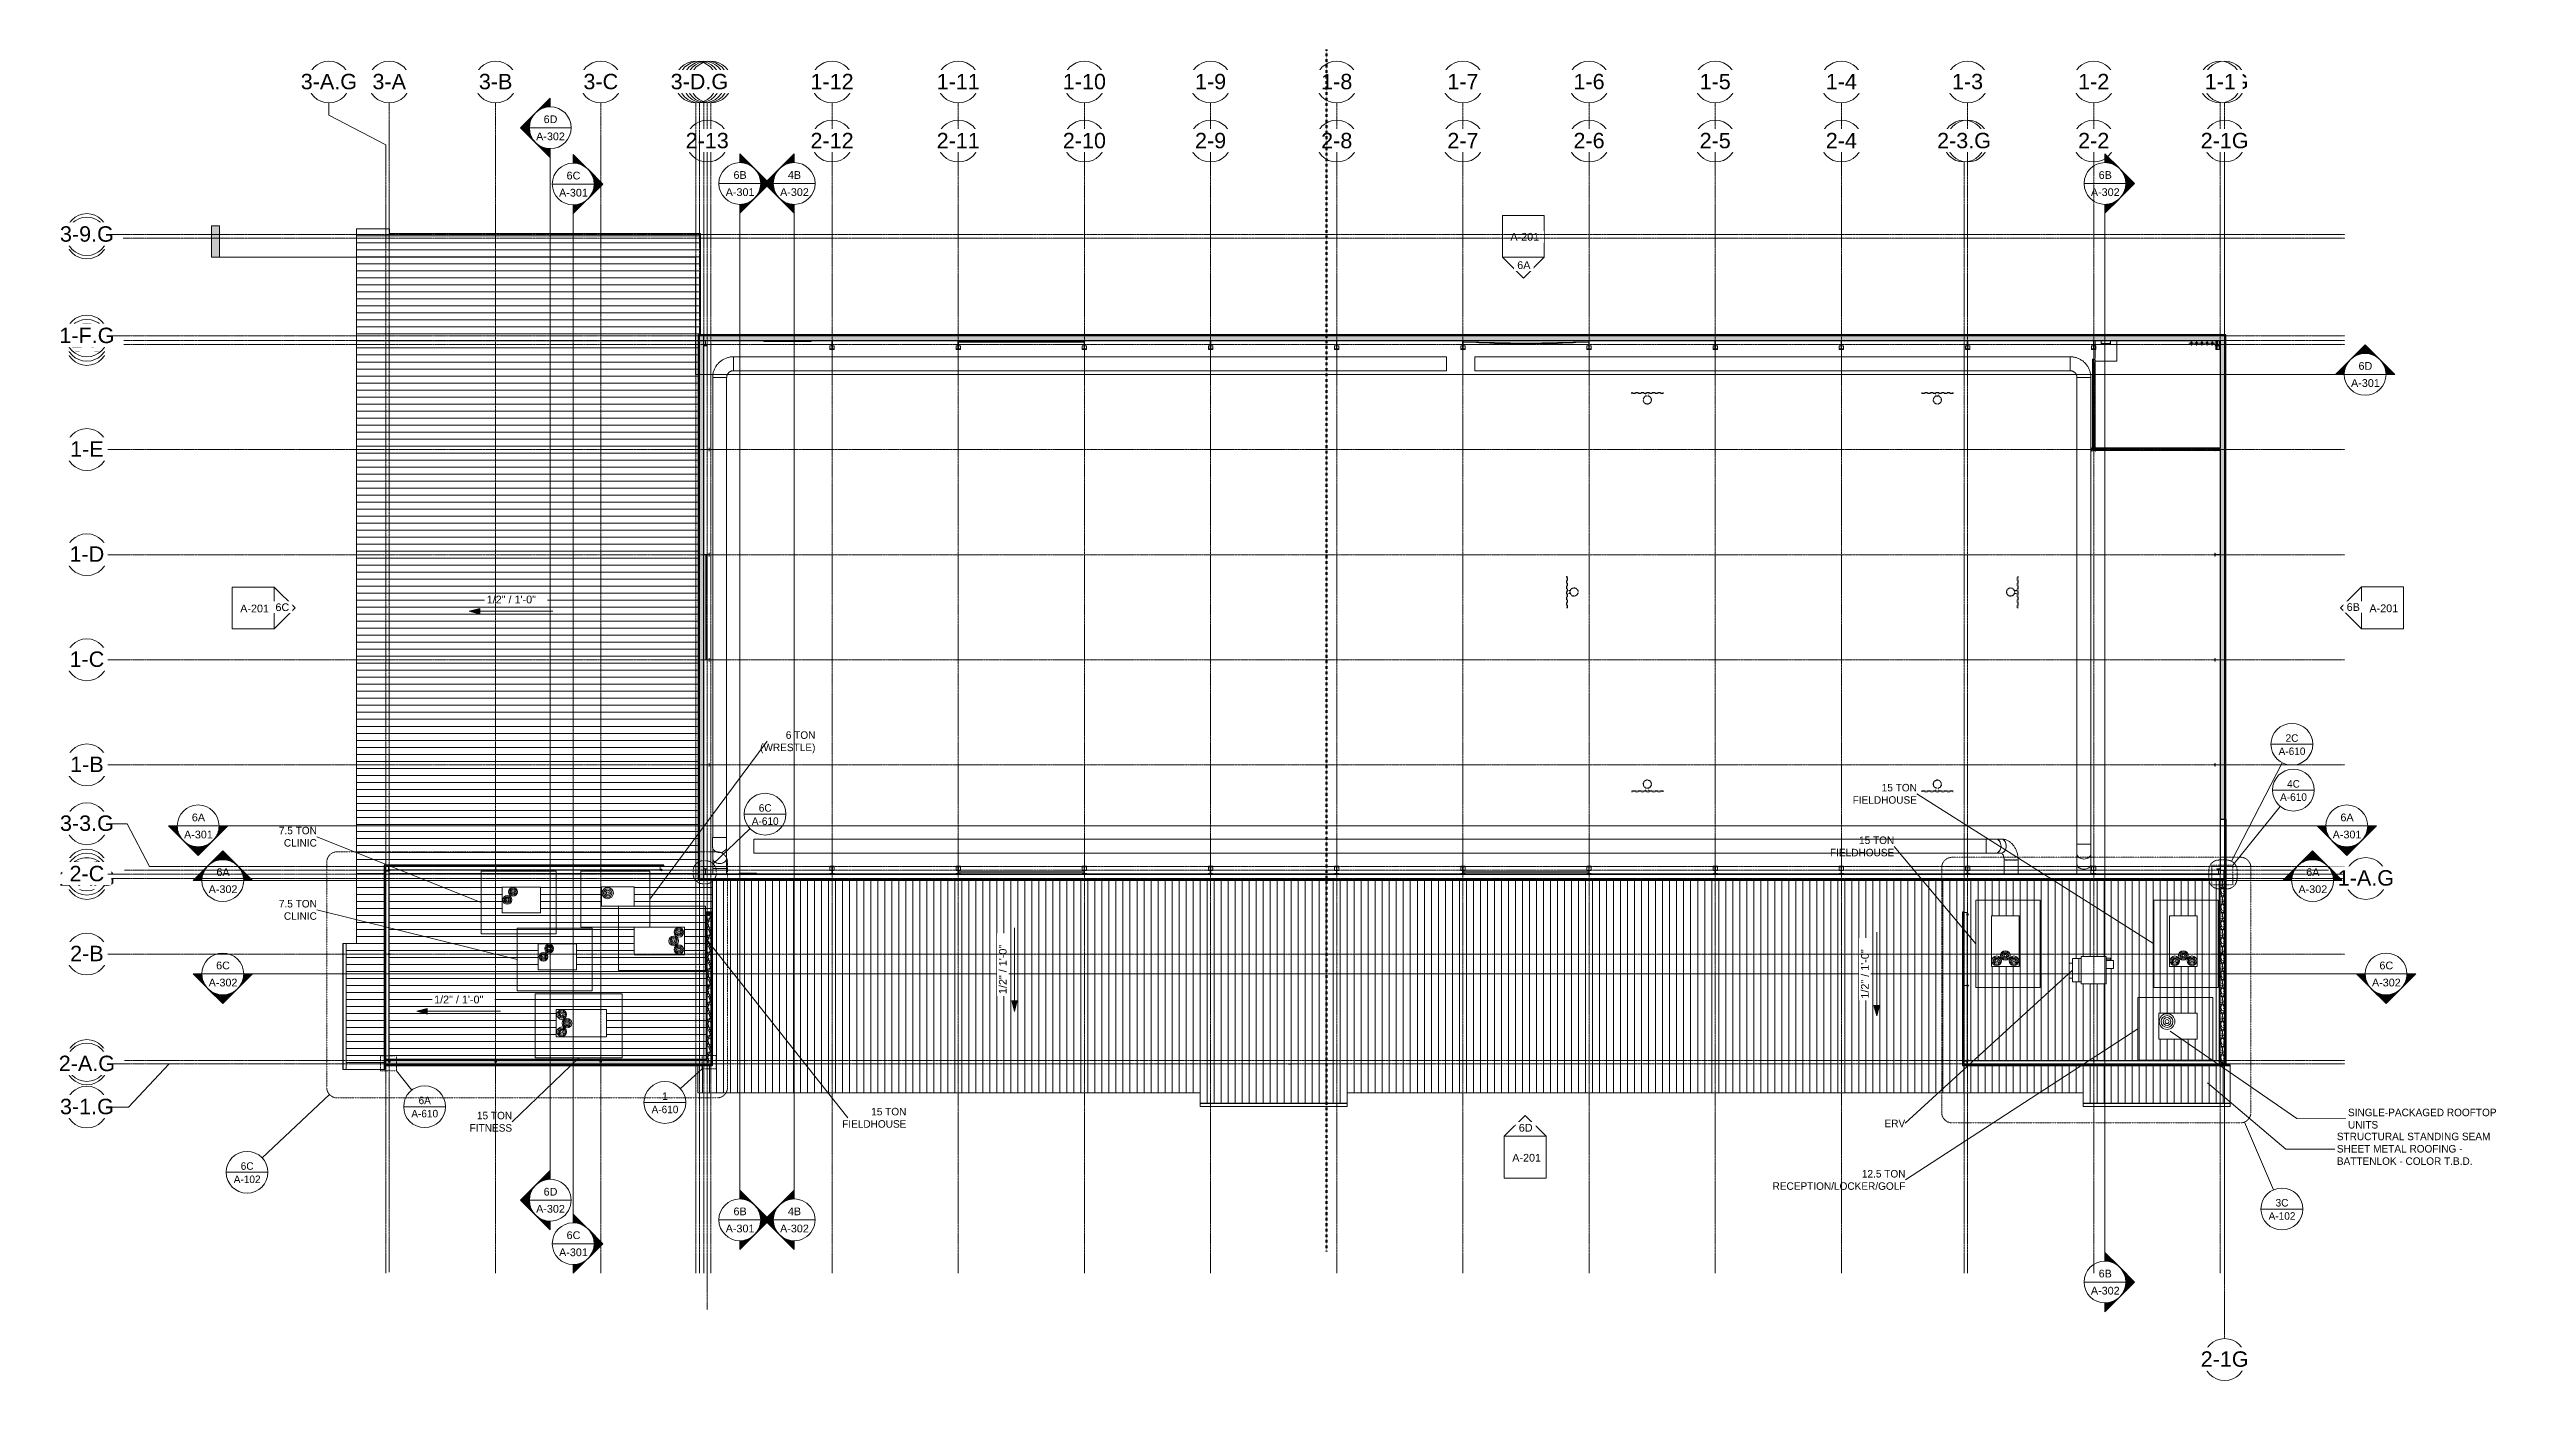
# Model space of a CAD drawing. Header units: inches. Extents: x 21290 to 29249, y -23522 to -20467.
# Drawn here: x 21290 to 26974, y -23522 to -20467 of the extents above; entities that cross this region are included whole.
import ezdxf

# ---------------------------------------------------------------- set-up
doc = ezdxf.new("R2010")
doc.units = ezdxf.units.IN
doc.header["$MEASUREMENT"] = 0
for name, pattern in [('Dash', [0.25, 0.125, -0.125]), ('Dash Dot 3_16_', [0.3125, 0.1875, -0.0625, 0, -0.0625]), ('Grid Line 1_2_', [0.875, 0.5, -0.125, 0.125, -0.125]), ('Hidden 1_8_', [0.1875, 0.125, -0.0625])]:
    doc.linetypes.add(name, pattern=pattern)
for name, color, linetype, lineweight in [('A-ANNO-IDEN', 131, 'Continuous', 9), ('A-ANNO-MATC', 214, 'Dash', 140), ('A-ANNO-SYMB', 150, 'Continuous', 9), ('A-AREA', 32, 'Continuous', 9), ('A-DOOR', 31, 'Continuous', 9), ('A-FLOR', 192, 'Continuous', 9), ('A-GLAZ-CWMG', 51, 'Continuous', 9), ('A-ROOF', 132, 'Continuous', 9), ('A-ROOF-OTLN', 132, 'Continuous', 9), ('A-ROOF-PATT', 132, 'Continuous', 9), ('A-WALL', 113, 'Continuous', 9), ('A-WALL-PATT', 111, 'Continuous', 25), ('E-POWR-CNTR', 130, 'Continuous', 9), ('E-POWR-DROP', 130, 'Continuous', 9), ('G-ANNO-DIMS', 111, 'Continuous', 9), ('G-ANNO-SYMB', 111, 'Continuous', 9), ('I-WALL', 2, 'Continuous', 9), ('M-EQPM', 50, 'Continuous', 9), ('M-EQPM-IDEN', 50, 'Continuous', 9), ('M-HVAC-DUCT', 70, 'Continuous', 9), ('M-HVAC-DUCT-ANNO', 70, 'Continuous', 9), ('Q-SPCQ', 91, 'Continuous', 9), ('Q-SPCQ-HDLN', 91, 'Dash', 9), ('S-BEAM', 12, 'Continuous', 9), ('S-COLS', 52, 'Continuous', 9), ('S-GRID', 1, 'Continuous', 9), ('S-GRID-IDEN', 1, 'Continuous', 9)]:
    doc.layers.add(name, color=color, linetype=linetype, lineweight=lineweight)
doc.styles.add('Arial', font='arial.ttf', dxfattribs={"height": 35.407186})
doc.styles.add('Arial_1', font='arial.ttf', dxfattribs={"height": 17.703593})
doc.styles.add('Century Gothic', font='GOTHIC.TTF', dxfattribs={"height": 17.245342})
pattern_1 = [(45, (0, 0), (-19.00703, 19.00703), []), (45, (0, 28.8), (-19.00703, 19.00703), [])]
pattern_2 = [(0, (37.673, -180.953), (0, 16.082), [])]
pattern_3 = [(0, (0, 0), (0, 24), []), (90, (0, 0), (-24, 1e-15), [])]
pattern_4 = [(161.57, (0.96, 0.96), (-7.6802237, -0.0009796), [0, -54.643, 6.067, 0]), (18.43, (-0.96, 0.96), (-7.6802237, 0.0009796), [0, -54.643, 6.067, 0]), (108.43, (0.96, 0.96), (3.8382953, -19.20136532), [18.211, -42.499]), (71.57, (-0.96, 0.96), (3.8382953, 19.20136532), [18.211, -42.499])]
pattern_5 = [(0, (0, 0), (61.44, 15.36), [2.534, -43.546, 2.534, -43.546, -245.76]), (0, (0, 0), (61.44, 15.36), [-92.16, 2.534, -89.626, 2.534, -43.546, -107.52]), (0, (0, 0), (61.44, 15.36), [-230.4, 2.534, -28.186, 2.534, -74.266]), (120, (23.04, 7.68), (-44.02215, 45.528601), [2.534, -43.546, 2.534, -43.546, -245.76]), (120, (23.04, 7.68), (-44.02215, 45.528601), [-92.16, 2.534, -89.626, 2.534, -43.546, -107.52]), (120, (23.04, 7.68), (-44.02215, 45.528601), [-230.4, 2.534, -28.186, 2.534, -74.266]), (240, (30.72, 38.4), (-17.41785, -60.888601), [2.534, -43.546, 2.534, -43.546, -245.76]), (240, (30.72, 38.4), (-17.41785, -60.888601), [-92.16, 2.534, -89.626, 2.534, -43.546, -107.52]), (240, (30.72, 38.4), (-17.41785, -60.888601), [-230.4, 2.534, -28.186, 2.534, -74.266])]
pattern_6 = [(225, (25691.39, -22360.053), (19.00703, -19.00703), []), (225, (25691.39, -22388.853), (19.00703, -19.00703), [])]
pattern_7 = [(225, (25401.89, -22360.053), (19.00703, -19.00703), []), (225, (25401.89, -22388.853), (19.00703, -19.00703), [])]
pattern_8 = [(225, (25112.39, -22360.053), (19.00703, -19.00703), []), (225, (25112.39, -22388.853), (19.00703, -19.00703), [])]
pattern_9 = [(225, (24822.89, -22360.053), (19.00703, -19.00703), []), (225, (24822.89, -22388.853), (19.00703, -19.00703), [])]
pattern_10 = [(225, (24533.39, -22360.053), (19.00703, -19.00703), []), (225, (24533.39, -22388.853), (19.00703, -19.00703), [])]
pattern_11 = [(225, (24243.89, -22360.053), (19.00703, -19.00703), []), (225, (24243.89, -22388.853), (19.00703, -19.00703), [])]
pattern_12 = [(225, (23954.39, -22360.053), (19.00703, -19.00703), []), (225, (23954.39, -22388.853), (19.00703, -19.00703), [])]
pattern_13 = [(225, (23664.89, -22360.053), (19.00703, -19.00703), []), (225, (23664.89, -22388.853), (19.00703, -19.00703), [])]
pattern_14 = [(225, (23375.39, -22360.053), (19.00703, -19.00703), []), (225, (23375.39, -22388.853), (19.00703, -19.00703), [])]
pattern_15 = [(225, (23085.89, -22360.053), (19.00703, -19.00703), []), (225, (23085.89, -22388.853), (19.00703, -19.00703), [])]
pattern_16 = [(225, (25980.89, -22360.053), (19.00703, -19.00703), []), (225, (25980.89, -22388.853), (19.00703, -19.00703), [])]

msp = doc.modelspace()

# ---------------------------------------------------------------- texts
at = {"layer": 'A-ANNO-SYMB', "attachment_point": 2, "line_spacing_factor": 0.984117, "style": 'Century Gothic'}
for s, insert, char_height, width in [('2C', (26435.99798, -22038.53354), 17.245342, 38.88), ('A-610', (26435.99798, -22068.91805), 17.245342, 77.76), ('4C', (26439.41856, -22143.68489), 17.245342, 38.88), ('6C', (22932.40481, -22198.94094), 17.245342, 38.88), ('A-610', (26439.41856, -22174.0694), 17.245342, 77.76), ('A-610', (22932.40481, -22229.32545), 17.245342, 77.76), ('A-610', (22151.10473, -22900.6798), 17.245342, 77.76), ('6A', (22151.10473, -22870.29529), 17.245342, 36.936), ('A-610', (22702.44634, -22891.05264), 17.245342, 77.76), ('1', (22702.44634, -22860.66813), 17.24534, 15.768), ('A-102', (21743.64363, -23051.31237), 17.245342, 77.76), ('6C', (21743.64363, -23020.92786), 17.245342, 38.88), ('3C', (26413.07917, -23105.18631), 17.245342, 38.88), ('A-102', (26413.07917, -23135.57082), 17.245342, 77.76)]:
    msp.add_mtext(s, dxfattribs=dict(at, insert=insert, char_height=char_height, width=width))
at = {"layer": 'G-ANNO-SYMB', "char_height": 17.703593, "attachment_point": 2, "line_spacing_factor": 0.938532, "style": 'Arial_1'}
for s, insert, width in [('6D', (22439.78836, -20618.00441), 37.584), ('A-302', (22439.78836, -20657.2769), 78.624), ('6B', (22874.77034, -20745.98183), 36.072), ('6B', (26007.4317, -20745.98183), 36.072), ('A-301', (22492.46874, -20786.52294), 78.624), ('6C', (22492.46874, -20747.25045), 37.584), ('A-301', (22874.77034, -20785.25432), 78.624), ('A-302', (22999.57812, -20785.25432), 78.624), ('4B', (22999.57812, -20745.98183), 36.072), ('A-302', (26007.4317, -20785.25432), 78.624), ('6D', (26604.43839, -21184.18436), 37.584), ('A-301', (26604.43839, -21223.45685), 78.624), ('6A', (21631.85824, -22220.49484), 36.072), ('6A', (26562.22989, -22220.49484), 36.072), ('A-301', (21631.85824, -22259.76733), 78.624), ('A-301', (26562.22989, -22259.76733), 78.624), ('A-302', (21688.34587, -22385.29121), 78.624), ('6A', (21688.34587, -22346.01872), 36.072), ('6C', (21688.34587, -22560.29204), 37.584), ('6C', (26652.43839, -22560.29204), 37.584), ('A-302', (21688.34587, -22599.56453), 78.624), ('A-302', (26652.43839, -22599.56453), 78.624), ('A-302', (22439.78836, -23118.86812), 78.624), ('6D', (22439.78836, -23079.59563), 37.584), ('6B', (22874.77034, -23124.76335), 36.072), ('4B', (22999.57812, -23124.76335), 36.072), ('6C', (22492.46874, -23179.41509), 37.584), ('A-301', (22874.77034, -23164.03584), 78.624), ('A-302', (22999.57812, -23164.03584), 78.624), ('A-301', (22492.46874, -23218.68758), 78.624), ('6B', (26007.4317, -23267.52111), 36.072), ('A-302', (26007.4317, -23306.7936), 78.624)]:
    msp.add_mtext(s, dxfattribs=dict(at, insert=insert, width=width))
at = {"layer": 'M-EQPM-IDEN', "attachment_point": 3, "line_spacing_factor": 0.984117, "style": 'Century Gothic'}
for s, insert, char_height, width in [('6 TON\\P(WRESTLE)', (23047.62979, -22031.72093), 17.245342, 133.272), ('15 TON\\PFIELDHOUSE', (25575.23146, -22152.3854), 17.245342, 161.352), ('7.5 TON\\PCLINIC', (21903.6353, -22250.7787), 17.245342, 104.544), ('15 TON\\PFIELDHOUSE', (25523.23146, -22273.13529), 17.245342, 161.352), ('7.5 TON\\PCLINIC', (21903.6353, -22418.82038), 17.245342, 104.544), ('15 TON\\PFITNESS', (22351.64575, -22905.00434), 17.245342, 96.768), ('15 TON\\PFIELDHOUSE', (23256.37307, -22896.00434), 17.245342, 161.352), ('ERV', (25548.35646, -22923.08742), 17.245342, 51.84), ('12.5 TON\\PRECEPTION/LOCKER/GOLF', (25548.98146, -23038.62212), 17.2453416, 362.664)]:
    msp.add_mtext(s, dxfattribs=dict(at, insert=insert, char_height=char_height, width=width))

# ---------------------------------------------------------------- blocks, each defined once
blk = doc.blocks.new('Basketball_Backstop-Performance_Sports_Systems-3103-Ceiling_Hung - 27_-0_ to 27_-11 7_8_-652462-Roof Low')
at = {"layer": 'Q-SPCQ-HDLN'}
for p, q in [((-36, 0), (-36, 2.2)), ((-36, 2.2), (36, 2.2)), ((36, 2.2), (36, 0)), ((36, 0), (-36, 0)), ((-3.5, 0), (-3.5, -6.2)), ((3.5, 0), (3.5, -6.2))]:
    blk.add_line(p, q, dxfattribs=at)
for radius in [9.63, 9]:
    blk.add_circle((0, -15.1), radius, dxfattribs=at)
blk = doc.blocks.new('Carrier_48TC_Standard_Efficiency_Gas_Heat_Electric_Cooling_Packaged_Rooftop_Unit_3_to_15_nominal_tons - 15 ton 48TC__16-873539-Roof Low')
at = {"layer": 'M-EQPM'}
for p, q in [((-105.9, -79.7), (-105.9, 67.7)), ((-105.9, 67.7), (93.9, 67.7)), ((93.9, 67.7), (93.9, -79.7)), ((57.9, 31.7), (-57.9, 31.7)), ((-57.9, 31.7), (-57.9, -31.7)), ((57.9, -31.7), (57.9, 31.7)), ((58.1, 27.3), (57.9, 27.3)), ((57.9, 15.4), (58.1, 15.4)), ((58.1, 10.3), (57.9, 10.3)), ((57.9, 9.3), (58.1, 9.3)), ((58.1, 6.7), (57.9, 6.7)), ((58.1, 27.3), (58.1, 15.4)), ((58.1, 9.3), (58.1, 10.3)), ((58.1, 10.3), (58.1, 9.3)), ((58.1, 6.7), (58.1, -25.1)), ((-57.9, -31.7), (57.9, -31.7)), ((57.9, -25.1), (58.1, -25.1)), ((93.9, -79.7), (-105.9, -79.7))]:
    blk.add_line(p, q, dxfattribs=at)
for centre, radius in [((-44.9, 19.7), 11), ((-44.9, 19.7), 8.25), ((-44.9, 19.7), 5.5), ((-44.9, 19.7), 2.75), ((-32.9, 0), 11), ((-32.9, 0), 8.25), ((-32.9, 0), 5.5), ((-32.9, 0), 2.75), ((-44.9, -19.7), 11), ((-44.9, -19.7), 8.25), ((-44.9, -19.7), 5.5), ((-44.9, -19.7), 2.75)]:
    blk.add_circle(centre, radius, dxfattribs=at)
blk = doc.blocks.new('Basketball_Backstop-Performance_Sports_Systems-3103-Ceiling_Hung - 27_-0_ to 27_-11 7_8_-706978-Roof Low')
at = {"layer": 'Q-SPCQ-HDLN'}
for p, q in [((36, 0), (-36, 0)), ((-36, 0), (-36, -2.2)), ((-3.5, 0), (-3.5, 6.2)), ((3.5, 0), (3.5, 6.2)), ((36, -2.2), (36, 0)), ((-36, -2.2), (36, -2.2))]:
    blk.add_line(p, q, dxfattribs=at)
for radius in [9.62, 9]:
    blk.add_circle((0, 15.1), radius, dxfattribs=at)
blk = doc.blocks.new('Rectangular Mullion - Profile_Polycarbonate_Upper and left-1189832-Roof Low')
at = {"layer": 'A-GLAZ-CWMG', "lineweight": 13}
for p, q in [((-3.622, 1.141125), (0, 1.141125)), ((-3.622, 0.787125), (-3.622, 1.141125)), ((-3.372, 0.787125), (-3.622, 0.787125)), ((-0.0625, 1.078625), (-3.5595, 1.078625)), ((-3.5595, 1.078625), (-3.5595, 0.849625)), ((-3.5595, 0.849625), (-3.372, 0.849625)), ((-3.372, 0.849625), (-3.372, 0.787125)), ((-0.0625, -0.922375), (-0.0625, 1.078625)), ((0, 1.141125), (0, -0.984875)), ((-2.834, -0.984875), (-2.834, -0.859875)), ((-2.834, -0.859875), (-2.7715, -0.859875)), ((0, -0.984875), (-2.834, -0.984875)), ((-2.7715, -0.859875), (-2.7715, -0.922375)), ((-2.7715, -0.922375), (-0.0625, -0.922375))]:
    blk.add_line(p, q, dxfattribs=at)
blk = doc.blocks.new('Girt_C - 8_D-1405602-Roof Low')
at = {"layer": 'S-BEAM'}
for p, q in [((22314, -22349.6), (22315.6, -22349.6)), ((22315.8, -22349.6), (22553.3, -22349.6)), ((22553.5, -22349.6), (22556.8, -22349.6)), ((22557, -22349.6), (22691.6, -22349.6)), ((22691.6, -22349.4), (22691.6, -22341.7)), ((22691.6, -22341.7), (22691.7, -22341.7)), ((22691.6, -22341.7), (22691.6, -22349.4)), ((22691.6, -22341.7), (22691.7, -22341.7)), ((22691.8, -22342.2), (22691.6, -22342.2)), ((22691.8, -22348.9), (22691.6, -22348.9)), ((22691.7, -22349.4), (22691.6, -22349.4)), ((22691.7, -22349.4), (22691.6, -22349.4)), ((22691.6, -22349.6), (22691.7, -22349.6)), ((22691.8, -22342.1), (22691.7, -22341.6)), ((22691.7, -22341.7), (22691.8, -22342.2)), ((22691.8, -22348.9), (22691.7, -22349.4)), ((22691.7, -22349.6), (22691.8, -22349))]:
    blk.add_line(p, q, dxfattribs=at)
for centre, major_axis, start_param, end_param in [((22691.6, -22341.7), (0, 0.188), 0, 1.570796), ((22691.6, -22341.7), (0, 0.0782), 0.053099, 1.570796), ((22691.6, -22349.4), (0, 0.0782), 1.570796, 3.104544), ((22691.6, -22349.4), (0, 0.188), 1.570796, 3.141593)]:
    blk.add_ellipse(centre, major_axis=major_axis, ratio=0.041631, start_param=start_param, end_param=end_param, dxfattribs=at)
blk = doc.blocks.new('Carrier_48TC_Standard_Efficiency_Gas_Heat_Electric_Cooling_Packaged_Rooftop_Unit_3_to_15_nominal_tons - 7_5 ton 48TC__08-873531-Roof Low')
at = {"layer": 'M-EQPM'}
for p, q in [((-92.1, -77.8), (-92.1, 65.7)), ((-92.1, 65.7), (80.1, 65.7)), ((80.1, 65.7), (80.1, -77.8)), ((44.1, 29.7), (-44.1, 29.7)), ((-44.1, 29.7), (-44.1, -29.8)), ((44.1, -29.8), (44.1, 29.7)), ((44.2, 24.7), (44.1, 24.7)), ((44.1, 12.1), (44.2, 12.1)), ((44.2, 8.1), (44.1, 8.1)), ((44.1, 7.1), (44.2, 7.1)), ((44.2, 4.9), (44.1, 4.9)), ((44.2, 24.7), (44.2, 12.1)), ((44.2, 7.1), (44.2, 8.1)), ((44.2, 8.1), (44.2, 7.1)), ((44.2, 4.9), (44.2, -23.5)), ((-44.1, -29.8), (44.1, -29.8)), ((44.1, -23.5), (44.2, -23.5)), ((80.1, -77.8), (-92.1, -77.8))]:
    blk.add_line(p, q, dxfattribs=at)
for centre, radius in [((-32.1, 0), 10), ((-32.1, 0), 7.5), ((-32.1, 0), 5), ((-32.1, 0), 2.5), ((-19.1, 18.7), 10), ((-19.1, 18.7), 7.5), ((-19.1, 18.7), 5), ((-19.1, 18.7), 2.5)]:
    blk.add_circle(centre, radius, dxfattribs=at)
blk = doc.blocks.new('Carrier_48TC_Standard_Efficiency_Gas_Heat_Electric_Cooling_Packaged_Rooftop_Unit_3_to_15_nominal_tons - 6 ton 48TC__07-1350223-Roof Low')
at = {"layer": 'M-EQPM'}
for p, q in [((-85.2, -70), (-85.2, 58)), ((-85.2, 58), (73.2, 58)), ((73.2, 58), (73.2, -70)), ((37.2, 22), (-37.2, 22)), ((-37.2, 22), (-37.2, -22)), ((37.2, -22), (37.2, 22)), ((37.3, 19.7), (37.2, 19.7)), ((37.2, 9.2), (37.3, 9.2)), ((37.3, 5.3), (37.2, 5.3)), ((37.2, 4.2), (37.3, 4.2)), ((37.3, 1.4), (37.2, 1.4)), ((37.3, 19.7), (37.3, 9.2)), ((37.3, 4.2), (37.3, 5.3)), ((37.3, 5.3), (37.3, 4.2)), ((37.3, 1.4), (37.3, -15.4)), ((-37.2, -22), (37.2, -22)), ((37.2, -15.4), (37.3, -15.4)), ((37.3, -70), (-85.2, -70))]:
    blk.add_line(p, q, dxfattribs=at)
for radius in [13, 9.75, 6.5, 3.25]:
    blk.add_circle((-23.2, 8), radius, dxfattribs=at)
blk = doc.blocks.new('Carrier_48TC_Standard_Efficiency_Gas_Heat_Electric_Cooling_Packaged_Rooftop_Unit_3_to_15_nominal_tons - 12_5 ton 48TC__14-1350227-Roof Low')
at = {"layer": 'M-EQPM'}
for p, q in [((-92.1, -77.8), (-92.1, 65.7)), ((-92.1, 65.7), (80.1, 65.7)), ((80.1, 65.7), (80.1, -77.8)), ((44.1, 29.7), (-44.1, 29.7)), ((-44.1, 29.7), (-44.1, -29.8)), ((44.1, -29.8), (44.1, 29.7)), ((44.2, 24.7), (44.1, 24.7)), ((44.1, 12.1), (44.2, 12.1)), ((44.2, 8.1), (44.1, 8.1)), ((44.1, 7.1), (44.2, 7.1)), ((44.2, 4.9), (44.1, 4.9)), ((44.2, 24.7), (44.2, 12.1)), ((44.2, 7.1), (44.2, 8.1)), ((44.2, 8.1), (44.2, 7.1)), ((44.2, 4.9), (44.2, -23.5)), ((-44.1, -29.8), (44.1, -29.8)), ((44.1, -23.5), (44.2, -23.5)), ((80.1, -77.8), (-92.1, -77.8))]:
    blk.add_line(p, q, dxfattribs=at)
for radius in [18, 13.5, 9, 4.5]:
    blk.add_circle((-25.1, 10.7), radius, dxfattribs=at)
blk = doc.blocks.new('he3xrtf - 115 V Single Phase-880047-Roof Low')
at = {"layer": 'M-EQPM', "lineweight": 15}
for p, q in [((28.6, 31.2), (-28.6, 31.2)), ((-28.6, 31.2), (-28.6, -31.2)), ((28.6, -31.2), (28.6, 31.2)), ((28.6, 27), (33.8, 27)), ((28.6, -27), (28.6, 27)), ((33.8, 27), (48.5, 27)), ((33.8, 27), (33.8, -27)), ((48.5, 27), (48.5, -27)), ((-45.4, -4), (-28.6, -4)), ((-45.4, -4), (-45.4, -22)), ((-28.6, -22), (-45.4, -22)), ((-38.7, -27.8), (-38.7, -23.8)), ((-28.6, -23.8), (-38.7, -23.8)), ((-38.7, -27.8), (-28.6, -27.8)), ((-28.6, -4), (-28.6, -22)), ((-28.6, -31.2), (28.6, -31.2)), ((33.8, -27), (28.6, -27)), ((48.5, -27), (33.8, -27))]:
    blk.add_line(p, q, dxfattribs=at)
blk = doc.blocks.new('W-Wide Flange - W18X40-1530067-Roof Low')
at = {"layer": 'S-BEAM'}
for p, q in [((-103.7, -3), (-103.7, 3)), ((-103.7, 3), (-102.4, 3)), ((-103.7, -3), (103.7, -3)), ((103.7, -1.5), (103.7, -3))]:
    blk.add_line(p, q, dxfattribs=at)
at = {"layer": 'S-BEAM', "linetype": 'Hidden 1_8_'}
for p, q in [((-103.7, 0.2), (-102.4, 0.2)), ((-103.7, -0.2), (-102.4, -0.2))]:
    blk.add_line(p, q, dxfattribs=at)
blk = doc.blocks.new('W-Wide Flange - W12X26-1530486-Roof Low')
at = {"layer": 'S-BEAM'}
for p, q in [((-129.7, 3.2), (-118.1, 3.2)), ((-117.6, 3.2), (-109.1, 3.2)), ((-129.7, -3.2), (-118.1, -3.2)), ((-117.6, -3.2), (-109.1, -3.2))]:
    blk.add_line(p, q, dxfattribs=at)
at = {"layer": 'S-BEAM', "linetype": 'Hidden 1_8_'}
for p, q in [((-129.7, 0.1), (-118.1, 0.1)), ((-117.6, 0.1), (-109.1, 0.1)), ((-129.6, -0.1), (-118.2, -0.1)), ((-117.6, -0.1), (-109.1, -0.1))]:
    blk.add_line(p, q, dxfattribs=at)
blk = doc.blocks.new('overhead door - one-983186-Roof Low')
at = {"layer": 'A-DOOR'}
h = blk.add_hatch(dxfattribs=at)
h.set_pattern_fill('FP_7', color=256, style=0, pattern_type=2)
h.set_pattern_definition([(270, (24, 0), (8, 5e-16), [])])
h.paths.add_polyline_path([(-54, -8.75), (54, -8.75), (54, -7), (-54, -7)], flags=0)
for p, q in [((-54, -8.75), (-54, -7)), ((-54, -7), (54, -7)), ((54, -8.75), (-54, -8.75)), ((54, -7), (54, -8.75))]:
    blk.add_line(p, q, dxfattribs=at)
blk = doc.blocks.new('columns and girder2 - one-1334686-Roof Low')
at = {"layer": 'S-BEAM'}
h = blk.add_hatch(dxfattribs=at)
h.set_pattern_fill('FP_8', color=256, style=0, pattern_type=2)
h.set_pattern_definition(pattern_6)
h.paths.add_polyline_path([(0, -1.3), (-5, -1.3), (-5, -2), (5, -2), (5, -1.3)], flags=0)
h.paths.add_polyline_path([(5, -17), (-5, -17), (-5, -18.5), (5, -18.5)], flags=0)
h.paths.add_polyline_path([(-5, -1204.9), (-5, -1206.4), (5, -1206.4), (5, -1204.9)], flags=0)
h.paths.add_polyline_path([(-5, -1224.3), (-5, -1225.8), (5, -1225.8), (5, -1224.3)], flags=0)
h = blk.add_hatch(dxfattribs=at)
h.set_pattern_fill('FP_8', color=256, style=0, pattern_type=2)
h.set_pattern_definition(pattern_6)
h.paths.add_polyline_path([(-0.6, -2), (-0.6, -17), (0.6, -17), (0.6, -2)], flags=0)
h.paths.add_polyline_path([(-0.6, -1206.4), (-0.6, -1224.3), (0.6, -1224.3), (0.6, -1206.4)], flags=0)
at = {"layer": 'S-BEAM', "lineweight": 15}
for p, q in [((-5, -1.3), (-5, -2)), ((-5, -2), (5, -2)), ((5, -17), (-5, -17)), ((-5, -17), (-5, -18.5)), ((-5, -18.5), (5, -18.5)), ((0.6, -2), (-0.6, -2)), ((-0.6, -2), (-0.6, -17)), ((-0.6, -17), (0.6, -17)), ((0.6, -17), (0.6, -2)), ((5, -2), (5, -1.3)), ((5, -18.5), (5, -17)), ((5, -1204.9), (-5, -1204.9)), ((-5, -1204.9), (-5, -1206.4)), ((-5, -1206.4), (5, -1206.4)), ((5, -1224.3), (-5, -1224.3)), ((-5, -1224.3), (-5, -1225.8)), ((0.6, -1206.4), (-0.6, -1206.4)), ((-0.6, -1206.4), (-0.6, -1224.3)), ((-0.6, -1224.3), (0.6, -1224.3)), ((0.6, -1224.3), (0.6, -1206.4)), ((5, -1206.4), (5, -1204.9)), ((5, -1225.8), (5, -1224.3))]:
    blk.add_line(p, q, dxfattribs=at)
at = {"layer": 'S-BEAM'}
for p, q in [((-5, -17), (-5, -9.2)), ((-0.6, -9.2), (-5, -9.2)), ((5, -9.2), (0.6, -9.2)), ((5, -9.2), (5, -17)), ((-5, -1213.3), (-5, -1206.4)), ((-5, -1213.3), (-0.6, -1213.3)), ((0.6, -1213.3), (5, -1213.3)), ((5, -1206.4), (5, -1213.3))]:
    blk.add_line(p, q, dxfattribs=at)
blk = doc.blocks.new('columns and girder2 - one-V1-Roof Low')
at = {"layer": 'S-BEAM'}
h = blk.add_hatch(dxfattribs=at)
h.set_pattern_fill('FP_9', color=256, style=0, pattern_type=2)
h.set_pattern_definition(pattern_7)
h.paths.add_polyline_path([(0, -1.3), (-5, -1.3), (-5, -2), (5, -2), (5, -1.3)], flags=0)
h.paths.add_polyline_path([(5, -17), (-5, -17), (-5, -18.5), (5, -18.5)], flags=0)
h.paths.add_polyline_path([(-5, -1204.9), (-5, -1206.4), (5, -1206.4), (5, -1204.9)], flags=0)
h.paths.add_polyline_path([(-5, -1224.3), (-5, -1225.8), (5, -1225.8), (5, -1224.3)], flags=0)
h = blk.add_hatch(dxfattribs=at)
h.set_pattern_fill('FP_9', color=256, style=0, pattern_type=2)
h.set_pattern_definition(pattern_7)
h.paths.add_polyline_path([(0.6, -2), (-0.6, -2), (-0.6, -17), (0.6, -17)], flags=0)
h.paths.add_polyline_path([(0.6, -1206.4), (-0.6, -1206.4), (-0.6, -1224.3), (0.6, -1224.3)], flags=0)
at = {"layer": 'S-BEAM', "lineweight": 15}
for p, q in [((-5, -1.3), (-5, -2)), ((-5, -2), (5, -2)), ((5, -17), (-5, -17)), ((-5, -17), (-5, -18.5)), ((-5, -18.5), (5, -18.5)), ((0.6, -2), (-0.6, -2)), ((-0.6, -2), (-0.6, -17)), ((-0.6, -17), (0.6, -17)), ((0.6, -17), (0.6, -2)), ((5, -2), (5, -1.3)), ((5, -18.5), (5, -17)), ((5, -1204.9), (-5, -1204.9)), ((-5, -1204.9), (-5, -1206.4)), ((-5, -1206.4), (5, -1206.4)), ((5, -1224.3), (-5, -1224.3)), ((-5, -1224.3), (-5, -1225.8)), ((0.6, -1206.4), (-0.6, -1206.4)), ((-0.6, -1206.4), (-0.6, -1224.3)), ((-0.6, -1224.3), (0.6, -1224.3)), ((0.6, -1224.3), (0.6, -1206.4)), ((5, -1206.4), (5, -1204.9)), ((5, -1225.8), (5, -1224.3))]:
    blk.add_line(p, q, dxfattribs=at)
at = {"layer": 'S-BEAM'}
for p, q in [((-5, -17), (-5, -9.2)), ((-0.6, -9.2), (-5, -9.2)), ((5, -9.2), (0.6, -9.2)), ((5, -9.2), (5, -17)), ((-5, -1213.3), (-5, -1206.4)), ((-5, -1213.3), (-0.6, -1213.3)), ((0.6, -1213.3), (5, -1213.3)), ((5, -1206.4), (5, -1213.3))]:
    blk.add_line(p, q, dxfattribs=at)
blk = doc.blocks.new('columns and girder2 - one-V2-Roof Low')
at = {"layer": 'S-BEAM'}
h = blk.add_hatch(dxfattribs=at)
h.set_pattern_fill('FP_10', color=256, style=0, pattern_type=2)
h.set_pattern_definition(pattern_8)
h.paths.add_polyline_path([(0, -1.3), (-5, -1.3), (-5, -2), (5, -2), (5, -1.3)], flags=0)
h.paths.add_polyline_path([(5, -17), (-5, -17), (-5, -18.5), (5, -18.5)], flags=0)
h.paths.add_polyline_path([(-5, -1204.9), (-5, -1206.4), (5, -1206.4), (5, -1204.9)], flags=0)
h.paths.add_polyline_path([(-5, -1224.3), (-5, -1225.8), (5, -1225.8), (5, -1224.3)], flags=0)
h = blk.add_hatch(dxfattribs=at)
h.set_pattern_fill('FP_10', color=256, style=0, pattern_type=2)
h.set_pattern_definition(pattern_8)
h.paths.add_polyline_path([(-0.6, -2), (-0.6, -17), (0.6, -17), (0.6, -2)], flags=0)
h.paths.add_polyline_path([(-0.6, -1206.4), (-0.6, -1224.3), (0.6, -1224.3), (0.6, -1206.4)], flags=0)
at = {"layer": 'S-BEAM', "lineweight": 15}
for p, q in [((-5, -1.3), (-5, -2)), ((-5, -2), (5, -2)), ((5, -17), (-5, -17)), ((-5, -17), (-5, -18.5)), ((-5, -18.5), (5, -18.5)), ((0.6, -2), (-0.6, -2)), ((-0.6, -2), (-0.6, -17)), ((-0.6, -17), (0.6, -17)), ((0.6, -17), (0.6, -2)), ((5, -2), (5, -1.3)), ((5, -18.5), (5, -17)), ((5, -1204.9), (-5, -1204.9)), ((-5, -1204.9), (-5, -1206.4)), ((-5, -1206.4), (5, -1206.4)), ((5, -1224.3), (-5, -1224.3)), ((-5, -1224.3), (-5, -1225.8)), ((0.6, -1206.4), (-0.6, -1206.4)), ((-0.6, -1206.4), (-0.6, -1224.3)), ((-0.6, -1224.3), (0.6, -1224.3)), ((0.6, -1224.3), (0.6, -1206.4)), ((5, -1206.4), (5, -1204.9)), ((5, -1225.8), (5, -1224.3))]:
    blk.add_line(p, q, dxfattribs=at)
at = {"layer": 'S-BEAM'}
for p, q in [((-5, -17), (-5, -9.2)), ((-0.6, -9.2), (-5, -9.2)), ((5, -9.2), (0.6, -9.2)), ((5, -9.2), (5, -17)), ((-5, -1213.3), (-5, -1206.4)), ((-5, -1213.3), (-0.6, -1213.3)), ((0.6, -1213.3), (5, -1213.3)), ((5, -1206.4), (5, -1213.3))]:
    blk.add_line(p, q, dxfattribs=at)
blk = doc.blocks.new('columns and girder2 - one-V3-Roof Low')
at = {"layer": 'S-BEAM'}
h = blk.add_hatch(dxfattribs=at)
h.set_pattern_fill('FP_11', color=256, style=0, pattern_type=2)
h.set_pattern_definition(pattern_9)
h.paths.add_polyline_path([(5, -1.3), (-5, -1.3), (-5, -2), (5, -2)], flags=0)
h.paths.add_polyline_path([(5, -17), (-5, -17), (-5, -18.5), (5, -18.5)], flags=0)
h.paths.add_polyline_path([(-5, -1204.9), (-5, -1206.4), (5, -1206.4), (5, -1204.9), (3.1, -1204.9)], flags=0)
h.paths.add_polyline_path([(5, -1224.3), (-5, -1224.3), (-5, -1225.8), (5, -1225.8)], flags=0)
h = blk.add_hatch(dxfattribs=at)
h.set_pattern_fill('FP_11', color=256, style=0, pattern_type=2)
h.set_pattern_definition(pattern_9)
h.paths.add_polyline_path([(0, -5.7), (0.2, -5.6), (0, -5.7)], flags=0)
h.paths.add_polyline_path([(0.6, -2), (-0.6, -2), (-0.6, -17), (0.6, -17), (0.6, -5.7), (-0.2, -5.7), (-0.4, -5.3), (-0.2, -4.8), (0, -4.7), (0.6, -4.7), (0.6, -4)], flags=0)
h.paths.add_polyline_path([(-0.6, -1206.4), (-0.6, -1224.3), (0.6, -1224.3), (0.6, -1216.2), (-0.1, -1216.2), (-0.3, -1216.1), (-0.4, -1215.7), (-0.3, -1215.4), (0, -1215.2), (0.6, -1215.2), (0.6, -1206.4)], flags=0)
at = {"layer": 'S-BEAM', "lineweight": 15}
for p, q in [((-5, -1.3), (-5, -2)), ((-5, -2), (5, -2)), ((5, -17), (-5, -17)), ((-5, -17), (-5, -18.5)), ((-5, -18.5), (5, -18.5)), ((0.6, -2), (-0.6, -2)), ((-0.6, -2), (-0.6, -17)), ((-0.6, -17), (0.6, -17)), ((0.6, -4.7), (0.6, -2)), ((0.6, -17), (0.6, -5.7)), ((5, -2), (5, -1.3)), ((5, -18.5), (5, -17)), ((5, -1204.9), (-5, -1204.9)), ((-5, -1204.9), (-5, -1206.4)), ((-5, -1206.4), (5, -1206.4)), ((5, -1224.3), (-5, -1224.3)), ((-5, -1224.3), (-5, -1225.8)), ((0.6, -1206.4), (-0.6, -1206.4)), ((-0.6, -1206.4), (-0.6, -1224.3)), ((-0.6, -1224.3), (0.6, -1224.3)), ((0.6, -1215.2), (0.6, -1206.4)), ((0.6, -1224.3), (0.6, -1216.2)), ((5, -1206.4), (5, -1204.9)), ((5, -1225.8), (5, -1224.3))]:
    blk.add_line(p, q, dxfattribs=at)
at = {"layer": 'S-BEAM'}
for p, q in [((-5, -17), (-5, -9.2)), ((-0.6, -9.2), (-5, -9.2)), ((5, -9.2), (0.6, -9.2)), ((5, -9.2), (5, -17)), ((-5, -1213.3), (-5, -1206.4)), ((-5, -1213.3), (-0.6, -1213.3)), ((0.6, -1213.3), (5, -1213.3)), ((5, -1206.4), (5, -1213.3))]:
    blk.add_line(p, q, dxfattribs=at)
blk = doc.blocks.new('columns and girder2 - one-V4-Roof Low')
at = {"layer": 'S-BEAM'}
h = blk.add_hatch(dxfattribs=at)
h.set_pattern_fill('FP_12', color=256, style=0, pattern_type=2)
h.set_pattern_definition(pattern_10)
h.paths.add_polyline_path([(0, -1.3), (-5, -1.3), (-5, -2), (5, -2), (5, -1.3)], flags=0)
h.paths.add_polyline_path([(5, -17), (-5, -17), (-5, -18.5), (5, -18.5)], flags=0)
h.paths.add_polyline_path([(5, -1204.9), (-5, -1204.9), (-5, -1206.4), (5, -1206.4)], flags=0)
h.paths.add_polyline_path([(-5, -1224.3), (-5, -1225.8), (5, -1225.8), (5, -1224.3)], flags=0)
h = blk.add_hatch(dxfattribs=at)
h.set_pattern_fill('FP_12', color=256, style=0, pattern_type=2)
h.set_pattern_definition(pattern_10)
h.paths.add_polyline_path([(0.6, -2), (-0.6, -2), (-0.6, -4.7), (0.1, -4.8), (0.3, -4.9), (0.4, -5.3), (0.3, -5.6), (-0.1, -5.7), (-0.6, -5.7), (-0.6, -17), (0.6, -17), (0.6, -4)], flags=0)
h.paths.add_polyline_path([(-0.6, -1206.4), (-0.6, -1215.2), (-0.3, -1215.2), (0, -1215.4), (0.1, -1215.7), (0, -1216.1), (-0.4, -1216.2), (-0.6, -1216.2), (-0.6, -1224.3), (0.6, -1224.3), (0.6, -1206.4)], flags=0)
at = {"layer": 'S-BEAM', "lineweight": 15}
for p, q in [((-5, -1.3), (-5, -2)), ((-5, -2), (5, -2)), ((5, -17), (-5, -17)), ((-5, -17), (-5, -18.5)), ((-5, -18.5), (5, -18.5)), ((0.6, -2), (-0.6, -2)), ((-0.6, -2), (-0.6, -4.7)), ((-0.6, -5.7), (-0.6, -17)), ((-0.6, -17), (0.6, -17)), ((0.6, -17), (0.6, -2)), ((5, -2), (5, -1.3)), ((5, -18.5), (5, -17)), ((5, -1204.9), (-5, -1204.9)), ((-5, -1204.9), (-5, -1206.4)), ((-5, -1206.4), (5, -1206.4)), ((5, -1224.3), (-5, -1224.3)), ((-5, -1224.3), (-5, -1225.8)), ((0.6, -1206.4), (-0.6, -1206.4)), ((-0.6, -1206.4), (-0.6, -1215.2)), ((-0.6, -1216.2), (-0.6, -1224.3)), ((-0.6, -1224.3), (0.6, -1224.3)), ((0.6, -1224.3), (0.6, -1206.4)), ((5, -1206.4), (5, -1204.9)), ((5, -1225.8), (5, -1224.3))]:
    blk.add_line(p, q, dxfattribs=at)
at = {"layer": 'S-BEAM'}
for p, q in [((-5, -17), (-5, -9.2)), ((-0.6, -9.2), (-5, -9.2)), ((5, -9.2), (0.6, -9.2)), ((5, -9.2), (5, -17)), ((-5, -1213.3), (-5, -1206.4)), ((-5, -1213.3), (-0.6, -1213.3)), ((0.6, -1213.3), (5, -1213.3)), ((5, -1206.4), (5, -1213.3))]:
    blk.add_line(p, q, dxfattribs=at)
blk = doc.blocks.new('columns and girder2 - one-V5-Roof Low')
at = {"layer": 'S-BEAM'}
h = blk.add_hatch(dxfattribs=at)
h.set_pattern_fill('FP_13', color=256, style=0, pattern_type=2)
h.set_pattern_definition(pattern_11)
h.paths.add_polyline_path([(0, -1.3), (-5, -1.3), (-5, -2), (5, -2), (5, -1.3)], flags=0)
h.paths.add_polyline_path([(5, -17), (-5, -17), (-5, -18.5), (5, -18.5)], flags=0)
h.paths.add_polyline_path([(-5, -1204.9), (-5, -1206.4), (5, -1206.4), (5, -1204.9)], flags=0)
h.paths.add_polyline_path([(-5, -1224.3), (-5, -1225.8), (5, -1225.8), (5, -1224.3)], flags=0)
h = blk.add_hatch(dxfattribs=at)
h.set_pattern_fill('FP_13', color=256, style=0, pattern_type=2)
h.set_pattern_definition(pattern_11)
h.paths.add_polyline_path([(0.6, -2), (-0.6, -2), (-0.6, -17), (0.6, -17)], flags=0)
h.paths.add_polyline_path([(0.6, -1206.4), (-0.6, -1206.4), (-0.6, -1224.3), (0.6, -1224.3)], flags=0)
at = {"layer": 'S-BEAM', "lineweight": 15}
for p, q in [((-5, -1.3), (-5, -2)), ((-5, -2), (5, -2)), ((5, -17), (-5, -17)), ((-5, -17), (-5, -18.5)), ((-5, -18.5), (5, -18.5)), ((0.6, -2), (-0.6, -2)), ((-0.6, -2), (-0.6, -17)), ((-0.6, -17), (0.6, -17)), ((0.6, -17), (0.6, -2)), ((5, -2), (5, -1.3)), ((5, -18.5), (5, -17)), ((5, -1204.9), (-5, -1204.9)), ((-5, -1204.9), (-5, -1206.4)), ((-5, -1206.4), (5, -1206.4)), ((5, -1224.3), (-5, -1224.3)), ((-5, -1224.3), (-5, -1225.8)), ((0.6, -1206.4), (-0.6, -1206.4)), ((-0.6, -1206.4), (-0.6, -1224.3)), ((-0.6, -1224.3), (0.6, -1224.3)), ((0.6, -1224.3), (0.6, -1206.4)), ((5, -1206.4), (5, -1204.9)), ((5, -1225.8), (5, -1224.3))]:
    blk.add_line(p, q, dxfattribs=at)
at = {"layer": 'S-BEAM'}
for p, q in [((-5, -17), (-5, -9.2)), ((-0.6, -9.2), (-5, -9.2)), ((5, -9.2), (0.6, -9.2)), ((5, -9.2), (5, -17)), ((-5, -1213.3), (-5, -1206.4)), ((-5, -1213.3), (-0.6, -1213.3)), ((0.6, -1213.3), (5, -1213.3)), ((5, -1206.4), (5, -1213.3))]:
    blk.add_line(p, q, dxfattribs=at)
blk = doc.blocks.new('columns and girder2 - one-V6-Roof Low')
at = {"layer": 'S-BEAM'}
h = blk.add_hatch(dxfattribs=at)
h.set_pattern_fill('FP_14', color=256, style=0, pattern_type=2)
h.set_pattern_definition(pattern_12)
h.paths.add_polyline_path([(0, -1.3), (-5, -1.3), (-5, -2), (5, -2), (5, -1.3)], flags=0)
h.paths.add_polyline_path([(5, -17), (-5, -17), (-5, -18.5), (5, -18.5)], flags=0)
h.paths.add_polyline_path([(-5, -1204.9), (-5, -1206.4), (5, -1206.4), (5, -1204.9)], flags=0)
h.paths.add_polyline_path([(-5, -1224.3), (-5, -1225.8), (5, -1225.8), (5, -1224.3)], flags=0)
h = blk.add_hatch(dxfattribs=at)
h.set_pattern_fill('FP_14', color=256, style=0, pattern_type=2)
h.set_pattern_definition(pattern_12)
h.paths.add_polyline_path([(0.6, -2), (-0.6, -2), (-0.6, -17), (0.6, -17)], flags=0)
h.paths.add_polyline_path([(0.6, -1206.4), (-0.6, -1206.4), (-0.6, -1224.3), (0.6, -1224.3)], flags=0)
at = {"layer": 'S-BEAM', "lineweight": 15}
for p, q in [((-5, -1.3), (-5, -2)), ((-5, -2), (5, -2)), ((5, -17), (-5, -17)), ((-5, -17), (-5, -18.5)), ((-5, -18.5), (5, -18.5)), ((0.6, -2), (-0.6, -2)), ((-0.6, -2), (-0.6, -17)), ((-0.6, -17), (0.6, -17)), ((0.6, -17), (0.6, -2)), ((5, -2), (5, -1.3)), ((5, -18.5), (5, -17)), ((5, -1204.9), (-5, -1204.9)), ((-5, -1204.9), (-5, -1206.4)), ((-5, -1206.4), (5, -1206.4)), ((5, -1224.3), (-5, -1224.3)), ((-5, -1224.3), (-5, -1225.8)), ((0.6, -1206.4), (-0.6, -1206.4)), ((-0.6, -1206.4), (-0.6, -1224.3)), ((-0.6, -1224.3), (0.6, -1224.3)), ((0.6, -1224.3), (0.6, -1206.4)), ((5, -1206.4), (5, -1204.9)), ((5, -1225.8), (5, -1224.3))]:
    blk.add_line(p, q, dxfattribs=at)
at = {"layer": 'S-BEAM'}
for p, q in [((-5, -17), (-5, -9.2)), ((-0.6, -9.2), (-5, -9.2)), ((5, -9.2), (0.6, -9.2)), ((5, -9.2), (5, -17)), ((-5, -1213.3), (-5, -1206.4)), ((-5, -1213.3), (-0.6, -1213.3)), ((0.6, -1213.3), (5, -1213.3)), ((5, -1206.4), (5, -1213.3))]:
    blk.add_line(p, q, dxfattribs=at)
blk = doc.blocks.new('columns and girder2 - one-V7-Roof Low')
at = {"layer": 'S-BEAM'}
h = blk.add_hatch(dxfattribs=at)
h.set_pattern_fill('FP_15', color=256, style=0, pattern_type=2)
h.set_pattern_definition(pattern_13)
h.paths.add_polyline_path([(5, -1.3), (-5, -1.3), (-5, -2), (5, -2)], flags=0)
h.paths.add_polyline_path([(-5, -17), (-5, -18.5), (5, -18.5), (5, -17), (3.2, -17)], flags=0)
h.paths.add_polyline_path([(5, -1204.9), (-5, -1204.9), (-5, -1206.4), (5, -1206.4)], flags=0)
h.paths.add_polyline_path([(-5, -1224.3), (-5, -1225.8), (5, -1225.8), (5, -1224.3)], flags=0)
h = blk.add_hatch(dxfattribs=at)
h.set_pattern_fill('FP_15', color=256, style=0, pattern_type=2)
h.set_pattern_definition(pattern_13)
h.paths.add_polyline_path([(0, -5.7), (0.2, -5.6), (0, -5.7)], flags=0)
h.paths.add_polyline_path([(0.6, -2), (-0.6, -2), (-0.6, -17), (0.6, -17), (0.6, -5.7), (-0.2, -5.7), (-0.4, -5.3), (-0.2, -4.8), (0, -4.7), (0.6, -4.7), (0.6, -4)], flags=0)
h.paths.add_polyline_path([(-0.6, -1206.4), (-0.6, -1224.3), (0.6, -1224.3), (0.6, -1222.3), (0, -1222.2), (-0.3, -1222), (-0.4, -1221.7), (-0.2, -1221.4), (0, -1221.3), (0.6, -1221.3), (0.6, -1206.4)], flags=0)
at = {"layer": 'S-BEAM', "lineweight": 15}
for p, q in [((-5, -1.3), (-5, -2)), ((-5, -2), (5, -2)), ((5, -17), (-5, -17)), ((-5, -17), (-5, -18.5)), ((-5, -18.5), (5, -18.5)), ((0.6, -2), (-0.6, -2)), ((-0.6, -2), (-0.6, -17)), ((-0.6, -17), (0.6, -17)), ((0.6, -4.7), (0.6, -2)), ((0.6, -17), (0.6, -5.7)), ((5, -2), (5, -1.3)), ((5, -18.5), (5, -17)), ((5, -1204.9), (-5, -1204.9)), ((-5, -1204.9), (-5, -1206.4)), ((-5, -1206.4), (5, -1206.4)), ((5, -1224.3), (-5, -1224.3)), ((-5, -1224.3), (-5, -1225.8)), ((0.6, -1206.4), (-0.6, -1206.4)), ((-0.6, -1206.4), (-0.6, -1224.3)), ((-0.6, -1224.3), (0.6, -1224.3)), ((0.6, -1221.3), (0.6, -1206.4)), ((0.6, -1224.3), (0.6, -1222.3)), ((5, -1206.4), (5, -1204.9)), ((5, -1225.8), (5, -1224.3))]:
    blk.add_line(p, q, dxfattribs=at)
at = {"layer": 'S-BEAM'}
for p, q in [((-5, -17), (-5, -9.2)), ((-0.6, -9.2), (-5, -9.2)), ((5, -9.2), (0.6, -9.2)), ((5, -9.2), (5, -17)), ((-5, -1213.3), (-5, -1206.4)), ((-5, -1213.3), (-0.6, -1213.3)), ((0.6, -1213.3), (5, -1213.3)), ((5, -1206.4), (5, -1213.3))]:
    blk.add_line(p, q, dxfattribs=at)
blk = doc.blocks.new('columns and girder2 - one-V8-Roof Low')
at = {"layer": 'S-BEAM'}
h = blk.add_hatch(dxfattribs=at)
h.set_pattern_fill('FP_16', color=256, style=0, pattern_type=2)
h.set_pattern_definition(pattern_14)
h.paths.add_polyline_path([(0, -1.3), (-5, -1.3), (-5, -2), (5, -2), (5, -1.3)], flags=0)
h.paths.add_polyline_path([(5, -17), (-5, -17), (-5, -18.5), (5, -18.5)], flags=0)
h.paths.add_polyline_path([(5, -1204.9), (-5, -1204.9), (-5, -1206.4), (5, -1206.4)], flags=0)
h.paths.add_polyline_path([(-5, -1224.3), (-5, -1225.8), (5, -1225.8), (5, -1224.3)], flags=0)
h = blk.add_hatch(dxfattribs=at)
h.set_pattern_fill('FP_16', color=256, style=0, pattern_type=2)
h.set_pattern_definition(pattern_14)
h.paths.add_polyline_path([(0.6, -2), (-0.6, -2), (-0.6, -4.7), (0.1, -4.8), (0.3, -4.9), (0.4, -5.3), (0.3, -5.6), (-0.1, -5.7), (-0.6, -5.7), (-0.6, -17), (0.6, -17), (0.6, -4)], flags=0)
h.paths.add_polyline_path([(-0.6, -1206.4), (-0.6, -1221.3), (-0.3, -1221.3), (0, -1221.5), (0.1, -1221.8), (-0.1, -1222.1), (-0.3, -1222.3), (-0.6, -1222.3), (-0.6, -1224.3), (0.6, -1224.3), (0.6, -1206.4)], flags=0)
at = {"layer": 'S-BEAM', "lineweight": 15}
for p, q in [((-5, -1.3), (-5, -2)), ((-5, -2), (5, -2)), ((5, -17), (-5, -17)), ((-5, -17), (-5, -18.5)), ((-5, -18.5), (5, -18.5)), ((0.6, -2), (-0.6, -2)), ((-0.6, -2), (-0.6, -4.7)), ((-0.6, -5.7), (-0.6, -17)), ((-0.6, -17), (0.6, -17)), ((0.6, -17), (0.6, -2)), ((5, -2), (5, -1.3)), ((5, -18.5), (5, -17)), ((5, -1204.9), (-5, -1204.9)), ((-5, -1204.9), (-5, -1206.4)), ((-5, -1206.4), (5, -1206.4)), ((5, -1224.3), (-5, -1224.3)), ((-5, -1224.3), (-5, -1225.8)), ((0.6, -1206.4), (-0.6, -1206.4)), ((-0.6, -1206.4), (-0.6, -1221.3)), ((-0.6, -1222.3), (-0.6, -1224.3)), ((-0.6, -1224.3), (0.6, -1224.3)), ((0.6, -1224.3), (0.6, -1206.4)), ((5, -1206.4), (5, -1204.9)), ((5, -1225.8), (5, -1224.3))]:
    blk.add_line(p, q, dxfattribs=at)
at = {"layer": 'S-BEAM'}
for p, q in [((-5, -17), (-5, -9.2)), ((-0.6, -9.2), (-5, -9.2)), ((5, -9.2), (0.6, -9.2)), ((5, -9.2), (5, -17)), ((-5, -1213.3), (-5, -1206.4)), ((-5, -1213.3), (-0.6, -1213.3)), ((0.6, -1213.3), (5, -1213.3)), ((5, -1206.4), (5, -1213.3))]:
    blk.add_line(p, q, dxfattribs=at)
blk = doc.blocks.new('columns and girder2 - one-V9-Roof Low')
at = {"layer": 'S-BEAM'}
h = blk.add_hatch(dxfattribs=at)
h.set_pattern_fill('FP_17', color=256, style=0, pattern_type=2)
h.set_pattern_definition(pattern_15)
h.paths.add_polyline_path([(0, -1.3), (-5, -1.3), (-5, -2), (5, -2), (5, -1.3)], flags=0)
h.paths.add_polyline_path([(5, -17), (-5, -17), (-5, -18.5), (5, -18.5)], flags=0)
h.paths.add_polyline_path([(-5, -1204.9), (-5, -1206.4), (5, -1206.4), (5, -1204.9)], flags=0)
h.paths.add_polyline_path([(-5, -1224.3), (-5, -1225.8), (5, -1225.8), (5, -1224.3)], flags=0)
h = blk.add_hatch(dxfattribs=at)
h.set_pattern_fill('FP_17', color=256, style=0, pattern_type=2)
h.set_pattern_definition(pattern_15)
h.paths.add_polyline_path([(0.6, -2), (-0.6, -2), (-0.6, -17), (0.6, -17)], flags=0)
h.paths.add_polyline_path([(0.6, -1206.4), (-0.6, -1206.4), (-0.6, -1224.3), (0.6, -1224.3)], flags=0)
at = {"layer": 'S-BEAM', "lineweight": 15}
for p, q in [((-5, -1.3), (-5, -2)), ((-5, -2), (5, -2)), ((5, -17), (-5, -17)), ((-5, -17), (-5, -18.5)), ((-5, -18.5), (5, -18.5)), ((0.6, -2), (-0.6, -2)), ((-0.6, -2), (-0.6, -17)), ((-0.6, -17), (0.6, -17)), ((0.6, -17), (0.6, -2)), ((5, -2), (5, -1.3)), ((5, -18.5), (5, -17)), ((5, -1204.9), (-5, -1204.9)), ((-5, -1204.9), (-5, -1206.4)), ((-5, -1206.4), (5, -1206.4)), ((5, -1224.3), (-5, -1224.3)), ((-5, -1224.3), (-5, -1225.8)), ((0.6, -1206.4), (-0.6, -1206.4)), ((-0.6, -1206.4), (-0.6, -1224.3)), ((-0.6, -1224.3), (0.6, -1224.3)), ((0.6, -1224.3), (0.6, -1206.4)), ((5, -1206.4), (5, -1204.9)), ((5, -1225.8), (5, -1224.3))]:
    blk.add_line(p, q, dxfattribs=at)
at = {"layer": 'S-BEAM'}
for p, q in [((-5, -17), (-5, -9.2)), ((-0.6, -9.2), (-5, -9.2)), ((5, -9.2), (0.6, -9.2)), ((5, -9.2), (5, -17)), ((-5, -1213.3), (-5, -1206.4)), ((-5, -1213.3), (-0.6, -1213.3)), ((0.6, -1213.3), (5, -1213.3)), ((5, -1206.4), (5, -1213.3))]:
    blk.add_line(p, q, dxfattribs=at)
blk = doc.blocks.new('columns and girder2 - one-V10-Roof Low')
at = {"layer": 'S-BEAM'}
h = blk.add_hatch(dxfattribs=at)
h.set_pattern_fill('FP_18', color=256, style=0, pattern_type=2)
h.set_pattern_definition(pattern_16)
h.paths.add_polyline_path([(5, -1.3), (-5, -1.3), (-5, -2), (5, -2)], flags=0)
h.paths.add_polyline_path([(5, -17), (-5, -17), (-5, -18.5), (5, -18.5)], flags=0)
h.paths.add_polyline_path([(-5, -1204.9), (-5, -1206.4), (5, -1206.4), (5, -1204.9)], flags=0)
h.paths.add_polyline_path([(-5, -1224.3), (-5, -1225.8), (5, -1225.8), (5, -1224.3)], flags=0)
h = blk.add_hatch(dxfattribs=at)
h.set_pattern_fill('FP_18', color=256, style=0, pattern_type=2)
h.set_pattern_definition(pattern_16)
h.paths.add_polyline_path([(-0.6, -2), (-0.6, -17), (0.6, -17), (0.6, -2)], flags=0)
h.paths.add_polyline_path([(-0.6, -1206.4), (-0.6, -1224.3), (0.6, -1224.3), (0.6, -1206.4)], flags=0)
at = {"layer": 'S-BEAM', "lineweight": 15}
for p, q in [((-5, -1.3), (-5, -2)), ((-5, -2), (5, -2)), ((5, -17), (-5, -17)), ((-5, -17), (-5, -18.5)), ((-5, -18.5), (5, -18.5)), ((0.6, -2), (-0.6, -2)), ((-0.6, -2), (-0.6, -17)), ((-0.6, -17), (0.6, -17)), ((0.6, -17), (0.6, -2)), ((5, -2), (5, -1.3)), ((5, -18.5), (5, -17)), ((5, -1204.9), (-5, -1204.9)), ((-5, -1204.9), (-5, -1206.4)), ((-5, -1206.4), (5, -1206.4)), ((5, -1224.3), (-5, -1224.3)), ((-5, -1224.3), (-5, -1225.8)), ((0.6, -1206.4), (-0.6, -1206.4)), ((-0.6, -1206.4), (-0.6, -1224.3)), ((-0.6, -1224.3), (0.6, -1224.3)), ((0.6, -1224.3), (0.6, -1206.4)), ((5, -1206.4), (5, -1204.9)), ((5, -1225.8), (5, -1224.3))]:
    blk.add_line(p, q, dxfattribs=at)
at = {"layer": 'S-BEAM'}
for p, q in [((-5, -17), (-5, -9.2)), ((-0.6, -9.2), (-5, -9.2)), ((5, -9.2), (0.6, -9.2)), ((5, -9.2), (5, -17)), ((-5, -1213.3), (-5, -1206.4)), ((-5, -1213.3), (-0.6, -1213.3)), ((0.6, -1213.3), (5, -1213.3)), ((5, -1206.4), (5, -1213.3))]:
    blk.add_line(p, q, dxfattribs=at)
blk = doc.blocks.new('Girt_C - 8_D-1405607-Roof Low')
at = {"layer": 'S-BEAM'}
for p, q in [((26271.4, -22350.9), (26271.4, -22359.1)), ((26271.4, -22359.6), (26271.4, -22371)), ((26271.4, -22371), (26271.4, -22372.6)), ((26271.4, -22372.6), (26271.4, -22372.9)), ((26272, -22350.9), (26279.2, -22350.9)), ((26279.2, -22350.9), (26279.4, -22350.9)), ((26279.4, -22372.9), (26279.4, -22350.9))]:
    blk.add_line(p, q, dxfattribs=at)
blk = doc.blocks.new('Girt_C - 8_D-1411125-Roof Low')
at = {"layer": 'S-BEAM'}
for p, q in [((26280.7, -22359.6), (26280.7, -22372.9)), ((26280.8, -22359.6), (26280.8, -22372.9)), ((26281.4, -22359.6), (26281.4, -22372.9))]:
    blk.add_line(p, q, dxfattribs=at)
blk = doc.blocks.new('Girt_C - 8_D-1405603-Roof Low')
at = {"layer": 'S-BEAM'}
for p, q in [((22061.1, -22352.6), (22061.3, -22352.6)), ((22061.3, -22352.6), (22069, -22352.6)), ((22069, -22352.6), (22069.1, -22352.6)), ((22069.1, -22541.1), (22069.1, -22352.6)), ((22069.1, -22544.7), (22069.1, -22541.4)), ((22069.1, -22785.1), (22069.1, -22545))]:
    blk.add_line(p, q, dxfattribs=at)
blk = doc.blocks.new('Girt_C - 8_D-1405609-Roof Low')
at = {"layer": 'S-BEAM'}
for p, q in [((22067.9, -22341.7), (22067.9, -22341.6)), ((22067.9, -22349.2), (22067.9, -22341.7)), ((22068, -22349.6), (22071.3, -22349.6)), ((22071.6, -22349.6), (22312, -22349.6)), ((22312.2, -22349.6), (22314, -22349.6)), ((22314, -22341.6), (22314, -22341.7)), ((22314, -22341.7), (22314, -22348.1)), ((22314, -22348.3), (22314, -22349.4)), ((22314, -22349.4), (22314, -22349.6))]:
    blk.add_line(p, q, dxfattribs=at)
blk = doc.blocks.new('Girt_C - 8_D-1405610-Roof Low')
at = {"layer": 'S-BEAM'}
for p, q in [((25683.5, -22447.2), (25682.9, -22447.2)), ((25683, -22447.4), (25683, -22447.2)), ((25683, -22447.2), (25683.5, -22447.2)), ((25683, -22447.4), (25683, -22447.2)), ((25690.7, -22447.4), (25683.1, -22447.4)), ((25683.1, -22447.4), (25690.7, -22447.4)), ((25683.5, -22447.2), (25683.5, -22447.4)), ((25690.2, -22447.2), (25690.8, -22447.2)), ((25690.2, -22447.2), (25690.2, -22447.4)), ((25690.9, -22447.2), (25690.3, -22447.2)), ((25690.8, -22447.2), (25690.8, -22447.4)), ((25690.8, -22447.2), (25690.8, -22447.4)), ((25690.9, -22447.4), (25690.9, -22447.2)), ((25690.9, -22450.3), (25690.9, -22447.4)), ((25690.9, -22453.8), (25690.9, -22450.5)), ((25690.9, -22613.5), (25690.9, -22454.1)), ((25690.9, -22615.4), (25690.9, -22613.8))]:
    blk.add_line(p, q, dxfattribs=at)
for centre, major_axis, start_param, end_param in [((25683.1, -22447.4), (0.188, 0), 3.141593, 4.712389), ((25683.1, -22447.4), (0.0782, 0), 3.194692, 4.712389), ((25690.7, -22447.4), (0.0782, 0), 4.712389, 6.246137), ((25690.7, -22447.4), (0.188, 0), 4.712389, 6.283185)]:
    blk.add_ellipse(centre, major_axis=major_axis, ratio=0.041631, start_param=start_param, end_param=end_param, dxfattribs=at)
blk = doc.blocks.new('Girt_Z - 10_D-1472864-Roof Low')
at = {"layer": 'S-BEAM'}
for p, q in [((22791.4, -22360.2), (22791.4, -22360.1)), ((26270.9, -22360.1), (22791.4, -22360.1)), ((26270.9, -22360.2), (22791.4, -22360.2)), ((26263.4, -22359.6), (22799.4, -22359.6)), ((26270.9, -22359.6), (26270.9, -22360.1)), ((26270.9, -22360.1), (26270.9, -22360.2))]:
    blk.add_line(p, q, dxfattribs=at)
blk = doc.blocks.new('Girt_Z - 10_D-1223975-Roof Low')
at = {"layer": 'S-BEAM'}
for p, q in [((26271.4, -22233.7), (26271.4, -22347.6)), ((26272, -22233.7), (26272, -22359.6)), ((26272, -22233.7), (26272, -22359.6)), ((26281.4, -22359.6), (26281.4, -22233.7)), ((26271.4, -22348), (26271.4, -22359.1)), ((26272, -22359.6), (26271.4, -22359.6)), ((26272, -22359.6), (26272, -22359.6)), ((26281.2, -22359.6), (26279.4, -22359.6)), ((26281.4, -22359.6), (26281.2, -22359.6))]:
    blk.add_line(p, q, dxfattribs=at)
blk = doc.blocks.new('Girt_C - 8_D-1472943-Roof Low')
at = {"layer": 'S-BEAM'}
for p, q in [((25689.6, -22795.6), (25689.6, -22788.2)), ((25693.1, -22787.8), (25689.7, -22787.8)), ((25979, -22787.8), (25693.3, -22787.8)), ((25982.6, -22787.8), (25979.2, -22787.8)), ((26269.1, -22787.8), (25982.8, -22787.8)), ((25689.6, -22795.8), (25689.6, -22795.6))]:
    blk.add_line(p, q, dxfattribs=at)
blk = doc.blocks.new('Girt_C - 8_D-1405611-Roof Low')
at = {"layer": 'S-BEAM'}
for p, q in [((25682.9, -22615.4), (25683.1, -22615.4)), ((25683.1, -22615.4), (25689.4, -22615.4)), ((25689.6, -22615.4), (25690.7, -22615.4)), ((25690.7, -22615.4), (25690.9, -22615.4)), ((25690.9, -22617.1), (25690.9, -22615.4)), ((25690.9, -22785.4), (25690.9, -22617.4)), ((25683.1, -22789.1), (25682.9, -22789.1)), ((25690.5, -22789.1), (25683.1, -22789.1)), ((25690.9, -22789), (25690.9, -22785.6))]:
    blk.add_line(p, q, dxfattribs=at)
blk = doc.blocks.new('Round Bar - 1_-1251515-Roof Low')
at = {"layer": 'S-BEAM'}
for p, q in [((22796.3, -21748.2), (22796.3, -21867.6)), ((22797.3, -21867.6), (22797.3, -21748.2))]:
    blk.add_line(p, q, dxfattribs=at)
for start_param, end_param in [(0, 3.141593), (3.141593, 6.283185)]:
    blk.add_ellipse((22796.8, -21867.6), major_axis=(0.5, 0), ratio=0.829527, start_param=start_param, end_param=end_param, dxfattribs=at)
blk = doc.blocks.new('Round Bar - 1_-1251605-Roof Low')
at = {"layer": 'S-BEAM'}
for p, q in [((22796.3, -21626.3), (22796.3, -21749)), ((22797.3, -21749), (22797.3, -21626.3))]:
    blk.add_line(p, q, dxfattribs=at)
for start_param, end_param in [(0, 3.141593), (3.141593, 6.283185)]:
    blk.add_ellipse((22796.8, -21626.3), major_axis=(0.5, 0), ratio=0.836579, start_param=start_param, end_param=end_param, dxfattribs=at)
blk = doc.blocks.new('Round Bar - 1_-1257056-Roof Low')
at = {"layer": 'S-BEAM'}
for p, q in [((24678.6, -22354.3), (24533.4, -22354.3)), ((24533.4, -22355.3), (24678.6, -22355.3))]:
    blk.add_line(p, q, dxfattribs=at)
for start_param, end_param in [(0, 3.141593), (3.141593, 6.283185)]:
    blk.add_ellipse((24533.4, -22354.8), major_axis=(0, 0.5), ratio=0.73532, start_param=start_param, end_param=end_param, dxfattribs=at)
blk = doc.blocks.new('Round Bar - 1_-1257174-Roof Low')
at = {"layer": 'S-BEAM'}
for p, q in [((24822.9, -22354.3), (24677.6, -22354.3)), ((24677.7, -22355.3), (24822.9, -22355.3))]:
    blk.add_line(p, q, dxfattribs=at)
for start_param, end_param in [(0, 3.141593), (3.141593, 6.283185)]:
    blk.add_ellipse((24822.9, -22354.8), major_axis=(0, 0.5), ratio=0.73532, start_param=start_param, end_param=end_param, dxfattribs=at)
blk = doc.blocks.new('Round Bar - 1_-1262143-Roof Low')
at = {"layer": 'S-BEAM'}
for p, q in [((24822.3, -21137.8), (24533.7, -21143.8)), ((24533.7, -21144.8), (24678.6, -21141.8)), ((24702.2, -21141.3), (24822.3, -21138.8))]:
    blk.add_line(p, q, dxfattribs=at)
for start_param, end_param in [(0, 3.141593), (3.141593, 6.283185)]:
    blk.add_ellipse((24533.7, -21144.3), major_axis=(-0.01, 0.5), ratio=0.802206, start_param=start_param, end_param=end_param, dxfattribs=at)
blk = doc.blocks.new('Round Bar - 1_-1262172-Roof Low')
at = {"layer": 'S-BEAM'}
for p, q in [((24822.9, -21143.8), (24534, -21137.8)), ((24534, -21138.8), (24654.4, -21141.3)), ((24677.9, -21141.8), (24822.9, -21144.8))]:
    blk.add_line(p, q, dxfattribs=at)
for start_param, end_param in [(0, 3.141593), (3.141593, 6.283185)]:
    blk.add_ellipse((24822.9, -21144.3), major_axis=(0.01, 0.5), ratio=0.802206, start_param=start_param, end_param=end_param, dxfattribs=at)
blk = doc.blocks.new('Round Bar - 1_-V11-Roof Low')
at = {"layer": 'S-BEAM'}
for p, q in [((23520.7, -21137.8), (23375.7, -21137.8)), ((23375.7, -21138.8), (23520.7, -21138.8))]:
    blk.add_line(p, q, dxfattribs=at)
for start_param, end_param in [(0, 3.141593), (3.141593, 6.283185)]:
    blk.add_ellipse((23375.7, -21138.3), major_axis=(0, 0.5), ratio=0.802206, start_param=start_param, end_param=end_param, dxfattribs=at)
blk = doc.blocks.new('Round Bar - 1_-V12-Roof Low')
at = {"layer": 'S-BEAM'}
for p, q in [((23664.9, -21137.8), (23519.9, -21137.8)), ((23519.9, -21138.8), (23664.9, -21138.8))]:
    blk.add_line(p, q, dxfattribs=at)
for start_param, end_param in [(0, 3.141593), (3.141593, 6.283185)]:
    blk.add_ellipse((23664.9, -21138.3), major_axis=(0, 0.5), ratio=0.802206, start_param=start_param, end_param=end_param, dxfattribs=at)
blk = doc.blocks.new('lad500 - Standard-1589027-Roof Low')
at = {"layer": 'Q-SPCQ'}
for p, q in [((26019.6, -21135.1), (25997.8, -21135.1)), ((25997.8, -21135.1), (25997.8, -21140.6)), ((25997.8, -21140.6), (25999.5, -21140.6)), ((25998, -21140.4), (25998, -21135.2)), ((25998, -21135.2), (26019.5, -21135.2)), ((25999.5, -21140.4), (25998, -21140.4)), ((25998.1, -21140.4), (25999.6, -21140.4)), ((25998.1, -21143.7), (25998.1, -21140.4)), ((25999.6, -21143.7), (25998.1, -21143.7)), ((25999.5, -21140.6), (25999.5, -21140.4)), ((25999.6, -21140.4), (25999.6, -21141.4)), ((25999.6, -21142.7), (25999.6, -21141.4)), ((25999.6, -21141.4), (26017.8, -21141.4)), ((26017.8, -21142.7), (25999.6, -21142.7)), ((25999.6, -21142.7), (25999.6, -21143.7)), ((26017.8, -21141.4), (26017.8, -21140.4)), ((26017.8, -21140.4), (26019.3, -21140.4)), ((26017.8, -21142.7), (26017.8, -21141.4)), ((26017.8, -21143.7), (26017.8, -21142.7)), ((26019.3, -21143.7), (26017.8, -21143.7)), ((26019.5, -21140.4), (26017.9, -21140.4)), ((26017.9, -21140.4), (26017.9, -21140.6)), ((26017.9, -21140.6), (26019.6, -21140.6)), ((26019.3, -21140.4), (26019.3, -21143.7)), ((26019.5, -21135.2), (26019.5, -21140.4)), ((26019.6, -21140.6), (26019.6, -21135.1))]:
    blk.add_line(p, q, dxfattribs=at)
blk = doc.blocks.new('HSS-Hollow Structural Section - HSS1-1_2X1-1_2X1_8 - Obsolete-1395972-Roof Low')
at = {"layer": 'S-BEAM'}
for p, q in [((22811.1, -22797.5), (22810.7, -22797.5)), ((26272.6, -22799), (26294.4, -22799)), ((26294.4, -22797.5), (26284.7, -22797.5)), ((26294.4, -22797.5), (26294.4, -22797.8)), ((26294.4, -22797.5), (26294.4, -22797.5)), ((26294.4, -22797.8), (26294.4, -22798.8)), ((26294.4, -22798.8), (26294.4, -22799))]:
    blk.add_line(p, q, dxfattribs=at)
blk = doc.blocks.new('HSS-Hollow Structural Section - HSS1-1_2X1-1_2X1_8 - Obsolete-1396620-Roof Low')
at = {"layer": 'S-BEAM'}
for p, q in [((22058.1, -22808.3), (22057.9, -22808.3)), ((22059.1, -22808.3), (22058.1, -22808.3)), ((22059.4, -22808.3), (22059.1, -22808.3)), ((22059.4, -22808.3), (22059.4, -22798.6)), ((22059.4, -22808.3), (22059.4, -22808.3))]:
    blk.add_line(p, q, dxfattribs=at)
blk = doc.blocks.new('Rectangular Elbow - Radius - 1 W-1441015-Roof Low')
at = {"layer": 'M-HVAC-DUCT'}
for p, q in [((25924.9, -22564.2), (25924.9, -22598.2)), ((25924.9, -22598.2), (25924.9, -22564.2)), ((25924.9, -22564.2), (25932.3, -22564.2)), ((25924.9, -22598.2), (25932.3, -22598.2))]:
    blk.add_line(p, q, dxfattribs=at)
blk = doc.blocks.new('Round Elbow - 1_0 D-1542880-Roof Low')
at = {"layer": 'M-HVAC-DUCT'}
for p, q in [((-32, 0), (-32, 16)), ((-16, 32), (0, 32)), ((0, 32), (16, 32)), ((-32, -16), (-32, 0))]:
    blk.add_line(p, q, dxfattribs=at)
at = {"layer": 'M-HVAC-DUCT', "flags": 128}
for points in [[(-16, 32), (-16, 31.4), (-16.1, 30.7), (-16.1, 30.1), (-16.2, 29.5), (-16.3, 28.8), (-16.5, 28.2), (-16.6, 27.6), (-16.8, 27), (-17, 26.4), (-17.3, 25.8), (-17.5, 25.2), (-17.8, 24.6), (-18.1, 24), (-18.4, 23.5), (-18.8, 23), (-19.2, 22.4), (-19.6, 21.9), (-20, 21.4), (-20.4, 21), (-20.9, 20.5), (-21.3, 20.1), (-21.8, 19.7), (-22.3, 19.3), (-22.8, 18.9), (-23.4, 18.5), (-23.9, 18.2), (-24.5, 17.9), (-25, 17.6), (-25.6, 17.3), (-26.2, 17.1), (-26.8, 16.9), (-27.4, 16.7), (-28, 16.5), (-28.7, 16.4), (-29.3, 16.2), (-29.9, 16.1), (-30.5, 16.1), (-31.2, 16), (-31.8, 16), (-32, 16)], [(-32, -16), (-30.1, -16), (-28.2, -15.8), (-26.3, -15.7), (-24.4, -15.4), (-22.5, -15), (-20.6, -14.6), (-18.7, -14.1), (-16.9, -13.6), (-15.1, -12.9), (-13.3, -12.2), (-11.6, -11.4), (-9.8, -10.6), (-8.1, -9.7), (-6.5, -8.7), (-4.9, -7.6), (-3.3, -6.5), (-1.8, -5.3), (-0.3, -4.1), (1.1, -2.8), (2.4, -1.4), (3.7, 0), (5, 1.4), (6.2, 2.9), (7.3, 4.5), (8.4, 6.1), (9.4, 7.7), (10.3, 9.4), (11.2, 11.1), (12, 12.8), (12.7, 14.6), (13.4, 16.4), (14, 18.2), (14.5, 20.1), (14.9, 22), (15.3, 23.8), (15.6, 25.7), (15.8, 27.6), (15.9, 29.6), (16, 31.5), (16, 32)]]:
    blk.add_lwpolyline(points, dxfattribs=at)
blk = doc.blocks.new('Round Elbow - 1_0 D-1571915-Roof Low')
at = {"layer": 'M-HVAC-DUCT'}
for p, q in [((25734.3, -22295.1), (25734.3, -22279.1)), ((25734.3, -22311.1), (25734.3, -22295.1))]:
    blk.add_line(p, q, dxfattribs=at)
at = {"layer": 'M-HVAC-DUCT', "flags": 128}
for points in [[(25756.9, -22279.1), (25756, -22279.1), (25755, -22279.1), (25754, -22279.1), (25753, -22279.1), (25752, -22279.1), (25750.9, -22279.1), (25749.8, -22279.1), (25748.6, -22279.1), (25747.5, -22279.1), (25746.3, -22279.1), (25745.1, -22279.1), (25743.9, -22279.1), (25742.7, -22279.1), (25741.4, -22279.1), (25740.2, -22279.1), (25738.9, -22279.1), (25737.6, -22279.1), (25736.4, -22279.1), (25735.1, -22279.1), (25734.3, -22279.1)], [(25734.3, -22311.1), (25735.6, -22311.1), (25736.8, -22311.1), (25738.1, -22311.1), (25739.4, -22311.1), (25740.6, -22311.1), (25741.9, -22311.1), (25743.1, -22311.1), (25744.3, -22311.1), (25745.6, -22311.1), (25746.7, -22311.1), (25747.9, -22311.1), (25749.1, -22311.1), (25750.2, -22311.1), (25751.3, -22311.1), (25752.3, -22311.1), (25753.4, -22311.1), (25754.4, -22311.1), (25755.4, -22311.1), (25756.3, -22311.1), (25756.9, -22311.1)]]:
    blk.add_lwpolyline(points, dxfattribs=at)
at = {"layer": 'M-HVAC-DUCT'}
for start_param, end_param in [(4.712389, 6.283185), (3.141593, 4.712389)]:
    blk.add_ellipse((25756.9, -22295.1), major_axis=(0, 16), ratio=0.707107, start_param=start_param, end_param=end_param, dxfattribs=at)
blk = doc.blocks.new('Round Elbow - 1_0 D-V13-Roof Low')
at = {"layer": 'M-HVAC-DUCT'}
for p, q in [((25775.7, -22327.1), (25775.5, -22327.1)), ((25776.2, -22327.1), (25775.9, -22327.1)), ((25777.3, -22327.1), (25776.7, -22327.1)), ((25778.8, -22327.1), (25778, -22327.1)), ((25780.2, -22327.1), (25779.7, -22327.1)), ((25780.7, -22327.1), (25780.2, -22327.1)), ((25782.9, -22327.1), (25781.7, -22327.1)), ((25785.4, -22327.1), (25784.1, -22327.1)), ((25788, -22327.1), (25786.7, -22327.1)), ((25790.8, -22327.1), (25789.4, -22327.1)), ((25793.6, -22327.1), (25792.2, -22327.1)), ((25796.3, -22327.1), (25794.9, -22327.1)), ((25798.9, -22327.1), (25797.6, -22327.1)), ((25801.2, -22327.1), (25800.1, -22327.1)), ((25802.8, -22327.1), (25802.3, -22327.1)), ((25803.3, -22327.1), (25802.8, -22327.1)), ((25805, -22327.1), (25804.2, -22327.1)), ((25806.3, -22327.1), (25805.7, -22327.1)), ((25807.1, -22327.1), (25806.7, -22327.1)), ((25807.5, -22327.1), (25807.3, -22327.1))]:
    blk.add_line(p, q, dxfattribs=at)
at = {"layer": 'M-HVAC-DUCT', "flags": 128}
for points in [[(25807.5, -22327.1), (25807.5, -22325.3), (25807.4, -22323.6), (25807.3, -22321.9), (25807.1, -22320.1), (25806.9, -22318.4), (25806.6, -22316.7), (25806.3, -22315), (25805.9, -22313.3), (25805.5, -22311.7), (25805, -22310), (25804.5, -22308.4), (25803.9, -22306.7), (25803.3, -22305.1), (25802.7, -22303.6), (25801.9, -22302), (25801.2, -22300.5), (25800.3, -22299), (25799.5, -22297.5), (25798.5, -22296.1), (25797.6, -22294.7), (25796.5, -22293.3), (25795.4, -22292), (25794.3, -22290.7), (25793.1, -22289.5), (25791.8, -22288.3), (25790.5, -22287.1), (25789.2, -22286.1), (25787.8, -22285), (25786.3, -22284.1), (25784.8, -22283.2), (25783.2, -22282.4), (25781.6, -22281.7), (25779.9, -22281), (25778.2, -22280.4), (25776.5, -22280), (25774.7, -22279.6), (25773, -22279.3), (25771.2, -22279.1), (25769.3, -22279.1), (25768.9, -22279.1)], [(25768.9, -22311.1), (25768.9, -22311.1), (25768.9, -22311.1), (25768.9, -22311.1), (25768.9, -22311.1), (25768.9, -22311.1), (25769, -22311.1), (25769.1, -22311.1), (25769.2, -22311.2), (25769.3, -22311.2), (25769.5, -22311.3), (25769.6, -22311.4), (25769.8, -22311.6), (25770, -22311.7), (25770.3, -22311.9), (25770.5, -22312.1), (25770.8, -22312.4), (25771, -22312.7), (25771.3, -22313), (25771.6, -22313.4), (25771.9, -22313.8), (25772.2, -22314.3), (25772.5, -22314.7), (25772.8, -22315.3), (25773.1, -22315.8), (25773.3, -22316.4), (25773.6, -22317), (25773.8, -22317.6), (25774.1, -22318.3), (25774.3, -22319), (25774.5, -22319.7), (25774.7, -22320.4), (25774.9, -22321.2), (25775, -22322), (25775.2, -22322.8), (25775.3, -22323.6), (25775.4, -22324.4), (25775.4, -22325.2), (25775.5, -22326), (25775.5, -22326.8), (25775.5, -22327.1)]]:
    blk.add_lwpolyline(points, dxfattribs=at)
at = {"layer": 'M-HVAC-DUCT'}
for start_param, end_param in [(4.712389, 6.283185), (3.141593, 4.712389)]:
    blk.add_ellipse((25768.9, -22295.1), major_axis=(0, 16), ratio=0.707107, start_param=start_param, end_param=end_param, dxfattribs=at)
blk = doc.blocks.new('Round Elbow - 1_0 D-V14-Roof Low')
at = {"layer": 'M-HVAC-DUCT'}
for p, q in [((22827.9, -22346.4), (22811.9, -22346.4)), ((22843.9, -22346.4), (22827.9, -22346.4))]:
    blk.add_line(p, q, dxfattribs=at)
at = {"layer": 'M-HVAC-DUCT', "flags": 128}
for points in [[(22811.9, -22346.4), (22811.9, -22345.2), (22811.9, -22343.9), (22811.9, -22342.6), (22811.9, -22341.3), (22811.9, -22340.1), (22811.9, -22338.8), (22811.9, -22337.6), (22811.9, -22336.4), (22811.9, -22335.2), (22811.9, -22334), (22811.9, -22332.8), (22811.9, -22331.7), (22811.9, -22330.5), (22811.9, -22329.4), (22811.9, -22328.4), (22811.9, -22327.3), (22811.9, -22326.3), (22811.9, -22325.3), (22811.9, -22324.4), (22811.9, -22323.8)], [(22843.9, -22323.8), (22843.9, -22324.7), (22843.9, -22325.7), (22843.9, -22326.7), (22843.9, -22327.7), (22843.9, -22328.7), (22843.9, -22329.8), (22843.9, -22330.9), (22843.9, -22332.1), (22843.9, -22333.2), (22843.9, -22334.4), (22843.9, -22335.6), (22843.9, -22336.8), (22843.9, -22338), (22843.9, -22339.3), (22843.9, -22340.5), (22843.9, -22341.8), (22843.9, -22343.1), (22843.9, -22344.3), (22843.9, -22345.6), (22843.9, -22346.4)]]:
    blk.add_lwpolyline(points, dxfattribs=at)
at = {"layer": 'M-HVAC-DUCT'}
for start_param, end_param in [(3.141593, 4.712389), (4.712389, 6.283185)]:
    blk.add_ellipse((22827.9, -22323.8), major_axis=(16, 0), ratio=0.707107, start_param=start_param, end_param=end_param, dxfattribs=at)
blk = doc.blocks.new('Round Elbow - 1_0 D-V15-Roof Low')
at = {"layer": 'M-HVAC-DUCT', "flags": 128}
for points in [[(25942.5, -22358.8), (25942.5, -22358.1), (25942.5, -22356.8), (25942.5, -22355.5), (25942.5, -22354.2), (25942.5, -22353), (25942.5, -22351.7), (25942.5, -22350.5), (25942.5, -22349.3), (25942.5, -22348.1), (25942.5, -22346.9), (25942.5, -22345.7), (25942.5, -22344.6), (25942.5, -22343.4), (25942.5, -22342.3), (25942.5, -22341.3), (25942.5, -22340.2), (25942.5, -22339.2), (25942.5, -22338.2), (25942.5, -22337.3), (25942.5, -22336.7)], [(25974.5, -22336.7), (25974.5, -22337.6), (25974.5, -22338.6), (25974.5, -22339.6), (25974.5, -22340.6), (25974.5, -22341.7), (25974.5, -22342.7), (25974.5, -22343.9), (25974.5, -22345), (25974.5, -22346.1), (25974.5, -22347.3), (25974.5, -22348.5), (25974.5, -22349.7), (25974.5, -22351), (25974.5, -22352.2), (25974.5, -22353.4), (25974.5, -22354.7), (25974.5, -22356), (25974.5, -22357.3), (25974.5, -22358.5), (25974.5, -22358.8)]]:
    blk.add_lwpolyline(points, dxfattribs=at)
at = {"layer": 'M-HVAC-DUCT'}
for start_param, end_param in [(3.141593, 4.712389), (4.712389, 6.283185)]:
    blk.add_ellipse((25958.5, -22336.7), major_axis=(16, 0), ratio=0.707107, start_param=start_param, end_param=end_param, dxfattribs=at)
blk = doc.blocks.new('Grid - Grid Head - Circle-14747-Roof Low')
at = {"layer": 'S-GRID-IDEN'}
blk.add_circle((0, 0), 0.25, dxfattribs=at)
blk = doc.blocks.new('Section - Section Head - Filled-1526-Roof Low')
at = {"layer": 'G-ANNO-SYMB'}
h = blk.add_hatch(color=256, dxfattribs=at)
edge = h.paths.add_edge_path(flags=0)
edge.add_line((-0.427, 0.177), (-0.25, 0.354))
edge.add_line((-0.25, 0.354), (-0.25, 0.25))
edge.add_arc((-0.25, 0), 0.25, 90, 135)
h = blk.add_hatch(color=256, dxfattribs=at)
edge = h.paths.add_edge_path(flags=0)
edge.add_arc((-0.25, 0), 0.25, 45, 90)
edge.add_line((-0.25, 0.25), (-0.25, 0.354))
edge.add_line((-0.25, 0.354), (-0.073, 0.177))
h = blk.add_hatch(color=256, dxfattribs=at)
edge = h.paths.add_edge_path(flags=0)
edge.add_arc((-0.25, 0), 0.25, 137.9216, 180)
edge.add_line((-0.5, 0), (-0.604, 0))
edge.add_line((-0.604, 0), (-0.436, 0.168))
h = blk.add_hatch(color=256, dxfattribs=at)
edge = h.paths.add_edge_path(flags=0)
edge.add_line((-0.064, 0.168), (0.104, 0))
edge.add_line((0.104, 0), (0, 0))
edge.add_arc((-0.25, 0), 0.25, 0, 42.0784)
for p, q in [((-0.25, 0.354), (-0.604, 0)), ((-0.25, 0.354), (-0.427, 0.177)), ((-0.25, 0.354), (0.104, 0)), ((-0.25, 0.25), (-0.25, 0.354)), ((-0.073, 0.177), (-0.25, 0.354)), ((-0.25, 0.354), (-0.25, 0.25)), ((-0.436, 0.168), (-0.604, 0)), ((-0.604, 0), (-0.5, 0)), ((0.104, 0), (-0.064, 0.168)), ((0, 0), (0.104, 0)), ((-0.5, 0), (-0.604, 0)), ((0, 0), (0.104, 0))]:
    blk.add_line(p, q, dxfattribs=at)
for start, end in [(360, 180), (137.9216, 180), (180, 360), (90, 135), (45, 90), (0, 42.0784)]:
    blk.add_arc((-0.25, 0), 0.25, start, end, dxfattribs=at)
blk = doc.blocks.new('Elevation - Detail Number-93309-Roof Low')
at = {"layer": 'G-ANNO-SYMB'}
for p, q in [((-0.25, -0.25), (-0.25, 0.25)), ((-0.25, 0.25), (0.25, 0.25)), ((0.25, 0.25), (0.25, -0.25)), ((0.25, -0.25), (-0.25, -0.25))]:
    blk.add_line(p, q, dxfattribs=at)
blk = doc.blocks.new('Elevation - Detail Number-93036-Roof Low')
at = {"layer": 'G-ANNO-SYMB'}
for p, q in [((0, 0.25), (-0.25, 0)), ((0.25, 0), (0, 0.25)), ((-0.25, 0), (0.25, 0))]:
    blk.add_line(p, q, dxfattribs=at)
blk = doc.blocks.new('Section - 3_32_ x 3_8_-18514-Roof Low')
at = {"layer": 'G-ANNO-SYMB'}
blk.add_hatch(color=256, dxfattribs=at).paths.add_polyline_path([(0, 0.375), (0, 0), (-0.09375, 0), (-0.09375, 0.375)], flags=0)
for p, q in [((0, 0.375), (-0.09375, 0.375)), ((-0.09375, 0.375), (-0.09375, 0)), ((0, 0), (0, 0.375)), ((-0.09375, 0), (0, 0))]:
    blk.add_line(p, q, dxfattribs=at)
blk = doc.blocks.new('Floor Plan - Callout Head-19020-Roof Low')
at = {"layer": 'A-ANNO-SYMB'}
blk.add_line((-0.25, 0), (0.25, 0), dxfattribs=at)
for start, end in [(360, 180), (180, 360)]:
    blk.add_arc((0, 0), 0.25, start, end, dxfattribs=at)

# ---------------------------------------------------------------- hatches: boundary and pattern name
at = {"layer": 'A-ROOF-PATT'}
h = msp.add_hatch(dxfattribs=at)
h.set_pattern_fill('FP_3', color=256, style=0, pattern_type=2)
h.set_pattern_definition(pattern_2)
h.paths.add_polyline_path([(21977.2755, -22808.30281), (22057.89023, -22808.30281), (22057.89023, -22786.55281), (22058.32773, -22786.55281), (22058.32773, -22338.74031), (22699.76523, -22338.74031), (22699.76523, -22341.55281), (22691.60375, -22341.57793), (22691.60375, -22341.66219), (22691.74343, -22341.66219), (22691.76217, -22342.19874), (22691.6044, -22342.19874), (22691.6044, -22348.90797), (22691.76213, -22348.90797), (22691.74343, -22349.44344), (22691.60375, -22349.52769), (22691.59984, -22349.55281), (22557.0261, -22349.55281), (22557.14023, -22350.05281), (22556.91845, -22350.95031), (22556.30587, -22351.65564), (22555.58527, -22352.00267), (22554.69518, -22352.00267), (22553.88595, -22351.60733), (22553.33829, -22350.92058), (22553.14023, -22350.05281), (22553.25435, -22349.55281), (22315.77614, -22349.55299), (22315.89023, -22350.05281), (22315.66845, -22350.95031), (22315.1372, -22351.61647), (22314.33527, -22352.00267), (22313.44518, -22352.00267), (22312.63595, -22351.60733), (22312.08829, -22350.92058), (22311.89023, -22350.05281), (22312.00435, -22349.55281), (22071.5711, -22349.55281), (22071.68523, -22350.05281), (22071.46345, -22350.95031), (22070.9322, -22351.61647), (22070.13027, -22352.00267), (22069.11507, -22351.94241), (22068.37152, -22351.5328), (22067.88329, -22350.92058), (22067.68523, -22350.05281), (22067.89023, -22348.90797), (22067.89023, -22341.55281), (22061.14023, -22341.55281), (22061.16535, -22352.55281), (22069.14023, -22352.55281), (22069.19518, -22541.10295), (22070.08527, -22541.10295), (22070.8945, -22541.49829), (22071.44216, -22542.18504), (22071.64023, -22543.05281), (22071.41845, -22543.95031), (22070.8872, -22544.61647), (22070.08527, -22545.00267), (22069.14023, -22545.02179), (22069.14023, -22785.05281), (22797.14023, -22785.05281), (22797.14023, -22446.67781), (22810.70273, -22446.67781), (22810.70273, -22372.80281), (22786.38923, -22372.80281), (22786.38923, -22372.60634), (22778.95173, -22372.60634), (22778.95173, -22372.74131), (22778.88923, -22372.74131), (22778.95173, -22370.67781), (22778.95173, -22370.74197), (22778.95173, -22371.03154), (22786.38923, -22371.03154), (22786.38923, -22370.55281), (22779.95173, -22370.55281), (22779.95173, -22370.30281), (22778.88923, -22370.30281), (22778.88923, -21121.80281), (22783.89023, -21121.80281), (22783.89023, -20889.05281), (22070.39023, -20889.05281), (22070.39023, -20878.55281), (21994.89023, -20878.55281), (21994.89023, -22519.05281), (21970.89023, -22519.05281), (21970.89023, -22808.30281)], flags=0)
h.paths.add_polyline_path([(22568.39023, -22733.30281), (22452.51523, -22733.30281), (22452.51523, -22669.92781), (22568.39023, -22669.92781), (22568.39023, -22674.30281), (22568.51523, -22674.30281), (22568.51523, -22686.17781), (22568.39023, -22686.17781), (22568.39023, -22694.92781), (22568.51523, -22694.92781), (22568.51523, -22726.67781), (22568.39023, -22726.67781), (22568.39023, -22728.42781)], flags=0)
h.paths.add_polyline_path([(22440.76134, -22579.05281), (22411.51523, -22579.05281), (22411.51523, -22519.55281), (22499.64023, -22519.55281), (22499.64023, -22524.55281), (22499.76523, -22524.55281), (22499.76523, -22537.17781), (22499.64023, -22537.17781), (22499.64023, -22544.42781), (22499.76523, -22544.42781), (22499.76523, -22572.80281), (22499.64023, -22572.80281), (22499.64023, -22579.05281), (22440.83087, -22579.05281)], flags=0)
h.paths.add_polyline_path([(22069.64023, -22544.84781), (22070.53773, -22544.60733), (22071.20271, -22543.92058), (22071.43523, -22543.05281), (22071.19474, -22542.15531), (22070.50359, -22541.48915), (22069.64023, -22541.25781), (22069.14023, -22541.39178), (22069.19518, -22544.72856)], flags=0)
h.paths.add_polyline_path([(22684.64023, -22544.42781), (22631.51523, -22544.42781), (22631.51523, -22540.05281), (22631.39023, -22540.05281), (22631.39023, -22528.17781), (22631.51523, -22528.17781), (22631.51523, -22519.42781), (22631.39023, -22519.42781), (22631.39023, -22487.67781), (22631.51523, -22487.67781), (22631.51523, -22481.05281), (22747.39023, -22481.05281), (22747.39023, -22544.42781), (22714.22325, -22544.42781)], flags=0)
h.paths.add_polyline_path([(22358.01837, -22448.55281), (22328.70273, -22448.55281), (22328.70273, -22389.05281), (22416.82773, -22389.05281), (22416.82773, -22394.05281), (22416.95273, -22394.05281), (22416.95273, -22406.67781), (22416.82773, -22406.67781), (22416.82773, -22413.92781), (22416.95273, -22413.92781), (22416.95273, -22442.30281), (22416.82773, -22442.30281), (22416.82773, -22448.55281), (22358.10898, -22448.55281)], flags=0)
h.paths.add_polyline_path([(22631.39023, -22433.05281), (22557.01523, -22433.05281), (22557.01523, -22389.05281), (22631.39023, -22389.05281), (22631.39023, -22391.30281), (22631.51523, -22391.30281), (22631.51523, -22401.80281), (22631.39023, -22401.80281), (22631.39023, -22409.67781), (22631.51523, -22409.67781), (22631.51523, -22426.42781), (22631.39023, -22426.42781), (22631.39023, -22426.80281)], flags=0)
h.paths.add_polyline_path([(22694.26523, -22352.00267), (22693.82018, -22352.00267), (22693.01095, -22351.60733), (22692.46329, -22350.92058), (22692.26523, -22350.05281), (22692.487, -22349.15531), (22693.01825, -22348.48915), (22693.82018, -22348.10295), (22694.71027, -22348.10295), (22695.5195, -22348.49829), (22696.06716, -22349.18504), (22696.26523, -22350.05281), (22696.04345, -22350.95031), (22695.5122, -22351.61647), (22694.71027, -22352.00267)], flags=0)
h.paths.add_polyline_path([(22694.26523, -22351.84781), (22695.16273, -22351.60733), (22695.82771, -22350.92058), (22696.06023, -22350.05281), (22695.81974, -22349.15531), (22695.16273, -22348.49829), (22694.26523, -22348.25781), (22693.36773, -22348.49829), (22692.70274, -22349.18504), (22692.47023, -22350.05281), (22692.71071, -22350.95031), (22693.36773, -22351.60733), (22693.82018, -22351.72856)], flags=0)
h.paths.add_polyline_path([(22313.89023, -22351.84781), (22314.78773, -22351.60733), (22315.45271, -22350.92058), (22315.68523, -22350.05281), (22315.55125, -22349.55281), (22312.2292, -22349.55281), (22312.09523, -22350.05281), (22312.33571, -22350.95031), (22312.99273, -22351.60733), (22313.44518, -22351.72856)], flags=0)
h.paths.add_polyline_path([(22555.14023, -22351.84781), (22556.03773, -22351.60733), (22556.70271, -22350.92058), (22556.93523, -22350.05281), (22556.80125, -22349.55281), (22553.4792, -22349.55281), (22553.34523, -22350.05281), (22553.58571, -22350.95031), (22554.24273, -22351.60733), (22554.69518, -22351.72856)], flags=0)
h.paths.add_polyline_path([(22069.68523, -22351.84781), (22070.58273, -22351.60733), (22071.24771, -22350.92058), (22071.48023, -22350.05281), (22071.34625, -22349.55281), (22068.0242, -22349.55281), (22067.89023, -22350.05281), (22068.19967, -22351.01927), (22068.95273, -22351.65154), (22069.24018, -22351.72856)], flags=0)
h = msp.add_hatch(dxfattribs=at)
h.set_pattern_fill('FP_2', color=256, style=0, pattern_type=2)
h.set_pattern_definition([(90, (0.298, -40.069), (-16.082, 1e-15), [])])
h.paths.add_polyline_path([(24012.655, -22885.61531), (24267.89023, -22885.61531), (24267.89023, -22861.61531), (25956.89023, -22861.61531), (25956.89023, -22885.61531), (26294.39023, -22885.61531), (26294.39023, -22799.17781), (26272.64023, -22799.17781), (26272.64023, -22798.61531), (25680.07773, -22798.61531), (25680.07773, -22446.67781), (25682.89023, -22446.67781), (25682.91535, -22447.36375), (25682.9996, -22447.36375), (25683.07773, -22447.22134), (25683.53615, -22447.20533), (25683.53615, -22447.3631), (25690.24539, -22447.3631), (25690.24539, -22447.20536), (25690.78085, -22447.22407), (25690.86511, -22447.36375), (25690.89023, -22447.36661), (25690.94518, -22450.22795), (25691.83527, -22450.22795), (25692.6445, -22450.62329), (25693.19216, -22451.31004), (25693.39023, -22452.17781), (25693.16845, -22453.07531), (25692.6372, -22453.74147), (25691.83527, -22454.12767), (25690.89023, -22454.14679), (25690.94518, -22613.47795), (25691.83527, -22613.47795), (25692.6445, -22613.87329), (25693.19216, -22614.56004), (25693.39023, -22615.42781), (25693.16845, -22616.32531), (25692.6372, -22616.99147), (25691.83527, -22617.37767), (25690.89023, -22617.39679), (25690.94518, -22785.35295), (25691.83527, -22785.35295), (25692.6445, -22785.74829), (25693.19216, -22786.43504), (25693.39023, -22787.30281), (25693.3192, -22787.80281), (25979.00435, -22787.80281), (25978.89023, -22787.30281), (25979.112, -22786.40531), (25979.64325, -22785.73915), (25980.44518, -22785.35295), (25981.33527, -22785.35295), (25982.1445, -22785.74829), (25982.69216, -22786.43504), (25982.89023, -22787.30281), (25982.8192, -22787.80281), (26269.14023, -22787.80281), (26269.14023, -22372.92781), (26271.39023, -22372.92781), (26271.39023, -22372.80281), (22811.14023, -22372.80281), (22811.14023, -22798.61531), (22778.14023, -22798.61531), (22778.14023, -22861.61531), (23930.39023, -22861.61531), (23930.39023, -22885.61531), (23995.10862, -22885.61531)], flags=0)
h.paths.add_polyline_path([(25682.89023, -22795.80281), (25689.64023, -22795.77769), (25689.64023, -22789.05281), (25682.89023, -22789.05281), (25682.89023, -22795.77769)], flags=0)
h.paths.add_polyline_path([(24132.95273, -22795.42781), (24132.95273, -22795.30281), (24137.70273, -22795.30281), (24137.70273, -22795.42781)], flags=0)
h.paths.add_polyline_path([(25692.94474, -22787.80281), (25693.05125, -22787.80281), (25693.18523, -22787.30281), (25692.94474, -22786.40531), (25692.28773, -22785.74829), (25691.39023, -22785.50781), (25690.89023, -22785.64178), (25690.94518, -22787.80281), (25692.6372, -22787.80281)], flags=0)
h.paths.add_polyline_path([(25979.2292, -22787.80281), (25982.55125, -22787.80281), (25982.68523, -22787.30281), (25982.44474, -22786.40531), (25981.78773, -22785.74829), (25980.89023, -22785.50781), (25979.99273, -22785.74829), (25979.32774, -22786.43504), (25979.09523, -22787.30281)], flags=0)
h.paths.add_polyline_path([(26130.26523, -22738.30281), (26130.26523, -22678.80281), (26218.39023, -22678.80281), (26218.39023, -22683.80281), (26218.51523, -22683.80281), (26218.51523, -22696.42781), (26218.39023, -22696.42781), (26218.39023, -22703.67781), (26218.51523, -22703.67781), (26218.51523, -22732.05281), (26218.39023, -22732.05281), (26218.39023, -22738.30281), (26153.31275, -22738.30281)], flags=0)
h.paths.add_polyline_path([(25691.39023, -22617.22281), (25692.28773, -22616.98233), (25692.95271, -22616.29558), (25693.18523, -22615.42781), (25692.94474, -22614.53031), (25692.28773, -22613.87329), (25691.39023, -22613.63281), (25690.89023, -22613.76678), (25690.94518, -22617.10356)], flags=0)
h.paths.add_polyline_path([(26009.39023, -22611.30281), (25952.14023, -22611.30281), (25952.14023, -22607.11531), (25932.26523, -22607.11531), (25932.26523, -22598.17781), (25924.86532, -22598.17781), (25924.86532, -22564.17781), (25932.26523, -22564.17781), (25932.26523, -22553.11531), (25952.14023, -22553.11531), (25952.14023, -22548.92781), (26009.39023, -22548.92781), (26009.39023, -22552.30486), (26019.51523, -22552.30486), (26019.51523, -22556.30486), (26009.39023, -22556.30486), (26009.39023, -22558.11531), (26026.14023, -22558.11531), (26026.14023, -22576.11531), (26009.39023, -22576.11531)], flags=0)
h.paths.add_polyline_path([(26200.58875, -22571.42781), (26155.01523, -22571.42781), (26155.01523, -22455.55281), (26159.39023, -22455.55281), (26159.39023, -22455.42781), (26171.26523, -22455.42781), (26171.26523, -22455.55281), (26180.01523, -22455.55281), (26180.01523, -22455.42781), (26211.76523, -22455.42781), (26211.76523, -22455.55281), (26218.39023, -22455.55281), (26218.39023, -22571.42781), (26203.50346, -22571.42781)], flags=0)
h.paths.add_polyline_path([(25804.89023, -22571.42781), (25746.39023, -22571.42781), (25746.39023, -22455.55281), (25750.76523, -22455.55281), (25750.76523, -22455.42781), (25762.64023, -22455.42781), (25762.64023, -22455.55281), (25771.39023, -22455.55281), (25771.39023, -22455.42781), (25803.14023, -22455.42781), (25803.14023, -22455.55281), (25809.76523, -22455.55281), (25809.76523, -22571.42781)], flags=0)
h.paths.add_polyline_path([(25691.39023, -22453.97281), (25692.28773, -22453.73233), (25692.95271, -22453.04558), (25693.18523, -22452.17781), (25692.94474, -22451.28031), (25692.28773, -22450.62329), (25691.39023, -22450.38281), (25690.89023, -22450.51678), (25690.94518, -22453.85356)], flags=0)
h = msp.add_hatch(dxfattribs=at)
h.set_pattern_fill('FP_3', color=256, style=0, pattern_type=2)
h.set_pattern_definition(pattern_2)
h.paths.add_polyline_path([(22780.45586, -22372.60634), (22786.38923, -22372.60634), (22786.38923, -22371.03154), (22778.95173, -22371.03154), (22778.95173, -22372.60634), (22779.0867, -22372.60634)], flags=0)
at = {"layer": 'A-WALL-PATT', "lineweight": 9}
h = msp.add_hatch(dxfattribs=at)
h.set_pattern_fill('FP_4', color=256, style=0, pattern_type=2)
h.set_pattern_definition(pattern_3)
h.paths.add_polyline_path([(24468.86075, -21124.30281), (26271.39023, -21124.30281), (26271.39023, -21123.30281), (22780.26523, -21123.30281), (22780.26523, -21124.30281), (24398.67525, -21124.30281)], flags=0)
h = msp.add_hatch(dxfattribs=at)
h.set_pattern_fill('FP_5', color=256, style=0, pattern_type=2)
h.set_pattern_definition(pattern_4)
h.paths.add_polyline_path([(24468.86075, -21134.30281), (26271.39023, -21134.30281), (26271.39023, -21124.30281), (22780.26523, -21124.30281), (22780.26523, -21134.30281), (24398.67525, -21134.30281)], flags=0)
h = msp.add_hatch(dxfattribs=at)
h.set_pattern_fill('FP_4', color=256, style=0, pattern_type=2)
h.set_pattern_definition(pattern_3)
h.paths.add_polyline_path([(22780.38923, -22370.30281), (22781.38923, -22370.30281), (22781.38923, -21121.80281), (22780.38923, -21121.80281), (22780.38923, -22336.70265)], flags=0)
h = msp.add_hatch(dxfattribs=at)
h.set_pattern_fill('FP_5', color=256, style=0, pattern_type=2)
h.set_pattern_definition(pattern_4)
h.paths.add_polyline_path([(22781.38923, -22370.30281), (22791.38923, -22370.30281), (22791.38923, -21121.80281), (22781.38923, -21121.80281), (22781.38923, -22336.70265)], flags=0)
h = msp.add_hatch(dxfattribs=at)
h.set_pattern_fill('FP_5', color=256, style=0, pattern_type=2)
h.set_pattern_definition(pattern_4)
h.paths.add_polyline_path([(26271.39023, -22233.67781), (26281.39023, -22233.67781), (26281.39023, -21121.80281), (26271.39023, -21121.80281), (26271.39023, -22104.30015)], flags=0)
h = msp.add_hatch(dxfattribs=at)
h.set_pattern_fill('FP_4', color=256, style=0, pattern_type=2)
h.set_pattern_definition(pattern_3)
h.paths.add_polyline_path([(26281.39023, -22233.67781), (26282.39023, -22233.67781), (26282.39023, -21121.80281), (26281.39023, -21121.80281), (26281.39023, -22104.30015)], flags=0)
h = msp.add_hatch(dxfattribs=at)
h.set_pattern_fill('FP_6', color=256, style=0, pattern_type=2)
h.set_pattern_definition(pattern_5)
h.paths.add_polyline_path([(25979.39023, -21386.55281), (25980.01523, -21386.55281), (25980.01523, -21186.8501), (25979.39023, -21186.8501), (25979.39023, -21368.3589)], flags=0)
h = msp.add_hatch(dxfattribs=at)
h.set_pattern_fill('FP_6', color=256, style=0, pattern_type=2)
h.set_pattern_definition(pattern_5)
h.paths.add_polyline_path([(25983.51523, -21386.55281), (25984.14023, -21386.55281), (25984.14023, -21186.8501), (25983.51523, -21186.8501), (25983.51523, -21368.3589)], flags=0)
h = msp.add_hatch(dxfattribs=at)
h.set_pattern_fill('FP_6', color=256, style=0, pattern_type=2)
h.set_pattern_definition(pattern_5)
h.paths.add_polyline_path([(26083.12725, -21382.42781), (26271.39023, -21382.42781), (26271.39023, -21381.80281), (25979.39023, -21381.80281), (25979.39023, -21382.42781), (26012.94175, -21382.42781)], flags=0)
h = msp.add_hatch(dxfattribs=at)
h.set_pattern_fill('FP_6', color=256, style=0, pattern_type=2)
h.set_pattern_definition(pattern_5)
h.paths.add_polyline_path([(26083.12725, -21386.55281), (26271.39023, -21386.55281), (26271.39023, -21385.92781), (25979.39023, -21385.92781), (25979.39023, -21386.55281), (26012.94175, -21386.55281)], flags=0)
at = {"layer": 'A-WALL-PATT', "lineweight": 9, "transparency": 33554649}
for points in [[(26284.67763, -22372.17881), (26284.67763, -22233.74031), (26283.10283, -22233.74031), (26283.10283, -22372.17881)], [(24574.139, -22372.60634), (26272.57773, -22372.60634), (26272.57773, -22371.03154), (22778.95173, -22371.03154), (22778.95173, -22372.60634), (24539.04625, -22372.60634)]]:
    msp.add_hatch(color=256, dxfattribs=at).paths.add_polyline_path(points, flags=0)
at = {"layer": 'A-WALL-PATT', "lineweight": 9}
h = msp.add_hatch(dxfattribs=at)
h.set_pattern_fill('FP_5', color=256, style=0, pattern_type=2)
h.set_pattern_definition(pattern_4)
h.paths.add_polyline_path([(26276.13737, -22796.05281), (26281.39023, -22796.05281), (26281.39023, -22375.17781), (26271.39023, -22375.17781), (26271.39023, -22796.05281)], flags=0)
h = msp.add_hatch(dxfattribs=at)
h.set_pattern_fill('FP_4', color=256, style=0, pattern_type=2)
h.set_pattern_definition(pattern_3)
h.paths.add_polyline_path([(26281.89023, -22796.05281), (26282.89023, -22796.05281), (26282.89023, -22375.17781), (26281.89023, -22375.17781), (26281.89023, -22791.82421)], flags=0)
h = msp.add_hatch(dxfattribs=at)
h.set_pattern_fill('FP_5', color=256, style=0, pattern_type=2)
h.set_pattern_definition(pattern_4)
h.paths.add_polyline_path([(22799.39023, -22787.30281), (22807.39023, -22787.30281), (22807.39023, -22448.92781), (22799.39023, -22448.92781), (22799.39023, -22786.55281)], flags=0)
h = msp.add_hatch(dxfattribs=at)
h.set_pattern_fill('FP_4', color=256, style=0, pattern_type=2)
h.set_pattern_definition(pattern_3)
h.paths.add_polyline_path([(22808.89023, -22795.80281), (22808.89023, -22448.92781), (22807.89023, -22448.92781), (22807.89023, -22795.80281)], flags=0)
h = msp.add_hatch(dxfattribs=at)
h.set_pattern_fill('FP_5', color=256, style=0, pattern_type=2)
h.set_pattern_definition(pattern_4)
h.paths.add_polyline_path([(22060.89023, -22795.30281), (22807.39023, -22795.30281), (22807.39023, -22787.30281), (22060.89023, -22787.30281), (22060.89023, -22791.82421)], flags=0)
h = msp.add_hatch(dxfattribs=at)
h.set_pattern_fill('FP_4', color=256, style=0, pattern_type=2)
h.set_pattern_definition(pattern_3)
h.paths.add_polyline_path([(22060.89023, -22796.80281), (22808.89023, -22796.80281), (22808.89023, -22795.80281), (22060.89023, -22795.80281)], flags=0)
at = {"layer": 'E-POWR-DROP'}
for points in [[(26205.11577, -21143.79245), (26205.97311, -21143.67958), (26206.77202, -21143.34866), (26207.45807, -21142.82224), (26207.98448, -21142.1362), (26208.3154, -21141.33729), (26208.42827, -21140.47995), (26208.3154, -21139.62261), (26207.98448, -21138.8237), (26207.45807, -21138.13766), (26206.77202, -21137.61124), (26205.97311, -21137.28032), (26205.11577, -21137.16745), (26204.25844, -21137.28032), (26203.45952, -21137.61124), (26202.77348, -21138.13766), (26202.24707, -21138.8237), (26201.91615, -21139.62261), (26201.80327, -21140.47995), (26201.91615, -21141.33729), (26202.24707, -21142.1362), (26202.77348, -21142.82224), (26203.45952, -21143.34866), (26204.25844, -21143.67958)], [(26217.11577, -21143.79245), (26217.97311, -21143.67958), (26218.77202, -21143.34866), (26219.45807, -21142.82224), (26219.98448, -21142.1362), (26220.3154, -21141.33729), (26220.42827, -21140.47995), (26220.3154, -21139.62261), (26219.98448, -21138.8237), (26219.45807, -21138.13766), (26218.77202, -21137.61124), (26217.97311, -21137.28032), (26217.11577, -21137.16745), (26216.25844, -21137.28032), (26215.45952, -21137.61124), (26214.77348, -21138.13766), (26214.24707, -21138.8237), (26213.91615, -21139.62261), (26213.80327, -21140.47995), (26213.91615, -21141.33729), (26214.24707, -21142.1362), (26214.77348, -21142.82224), (26215.45952, -21143.34866), (26216.25844, -21143.67958)], [(26229.11577, -21143.79245), (26229.97311, -21143.67958), (26230.77202, -21143.34866), (26231.45807, -21142.82224), (26231.98448, -21142.1362), (26232.3154, -21141.33729), (26232.42827, -21140.47995), (26232.3154, -21139.62261), (26231.98448, -21138.8237), (26231.45807, -21138.13766), (26230.77202, -21137.61124), (26229.97311, -21137.28032), (26229.11577, -21137.16745), (26228.25844, -21137.28032), (26227.45952, -21137.61124), (26226.77348, -21138.13766), (26226.24707, -21138.8237), (26225.91615, -21139.62261), (26225.80327, -21140.47995), (26225.91615, -21141.33729), (26226.24707, -21142.1362), (26226.77348, -21142.82224), (26227.45952, -21143.34866), (26228.25844, -21143.67958)], [(26241.11577, -21143.79245), (26241.97311, -21143.67958), (26242.77202, -21143.34866), (26243.45807, -21142.82224), (26243.98448, -21142.1362), (26244.3154, -21141.33729), (26244.42827, -21140.47995), (26244.3154, -21139.62261), (26243.98448, -21138.8237), (26243.45807, -21138.13766), (26242.77202, -21137.61124), (26241.97311, -21137.28032), (26241.04462, -21137.17682), (26240.25844, -21137.28032), (26239.45952, -21137.61124), (26238.77348, -21138.13766), (26238.24707, -21138.8237), (26237.91615, -21139.62261), (26237.80327, -21140.47995), (26237.91615, -21141.33729), (26238.24707, -21142.1362), (26238.77348, -21142.82224), (26239.45952, -21143.34866), (26240.25844, -21143.67958), (26241.04462, -21143.78308)], [(26253.11577, -21143.79245), (26253.97311, -21143.67958), (26254.77202, -21143.34866), (26255.45807, -21142.82224), (26255.98448, -21142.1362), (26256.3154, -21141.33729), (26256.42827, -21140.47995), (26256.3154, -21139.62261), (26255.98448, -21138.8237), (26255.45807, -21138.13766), (26254.77202, -21137.61124), (26253.97311, -21137.28032), (26253.11577, -21137.16745), (26252.25844, -21137.28032), (26251.45952, -21137.61124), (26250.77348, -21138.13766), (26250.24707, -21138.8237), (26249.91615, -21139.62261), (26249.80327, -21140.47995), (26249.91615, -21141.33729), (26250.24707, -21142.1362), (26250.77348, -21142.82224), (26251.45952, -21143.34866), (26252.25844, -21143.67958)]]:
    msp.add_hatch(color=256, dxfattribs=at).paths.add_polyline_path(points, flags=0)
at = {"layer": 'S-COLS'}
h = msp.add_hatch(dxfattribs=at)
h.set_pattern_fill('FP_1', color=256, style=0, pattern_type=2)
h.set_pattern_definition(pattern_1)
h.paths.add_polyline_path([(22799.39023, -21146.80281), (22799.39023, -21146.36922), (22796.22616, -21146.36922), (22795.73726, -21146.16671), (22795.53476, -21145.67781), (22795.53476, -21135.42781), (22795.73726, -21134.93891), (22796.22616, -21134.7364), (22799.39023, -21134.7364), (22799.39023, -21134.30281), (22791.39023, -21134.30281), (22791.39023, -21134.7364), (22794.55429, -21134.7364), (22795.04319, -21134.93891), (22795.24569, -21135.42781), (22795.24569, -21145.67781), (22795.04319, -21146.16671), (22794.55429, -21146.36922), (22791.39023, -21146.36922), (22791.39023, -21146.80281)], flags=0)
h = msp.add_hatch(dxfattribs=at)
h.set_pattern_fill('FP_1', color=256, style=0, pattern_type=2)
h.set_pattern_definition(pattern_1)
h.paths.add_polyline_path([(26271.39023, -21146.80281), (26271.39023, -21146.36922), (26266.22616, -21146.36922), (26265.73726, -21146.16671), (26265.53476, -21145.67781), (26265.53476, -21135.42781), (26265.73726, -21134.93891), (26266.22616, -21134.7364), (26271.39023, -21134.7364), (26271.39023, -21134.30281), (26259.39023, -21134.30281), (26259.39023, -21134.7364), (26264.55429, -21134.7364), (26265.04319, -21134.93891), (26265.24569, -21135.42781), (26265.24569, -21145.67781), (26265.04319, -21146.16671), (26264.55429, -21146.36922), (26259.39023, -21146.36922), (26259.39023, -21146.80281)], flags=0)
h = msp.add_hatch(dxfattribs=at)
h.set_pattern_fill('FP_1', color=256, style=0, pattern_type=2)
h.set_pattern_definition(pattern_1)
h.paths.add_polyline_path([(22803.89023, -21389.05281), (22803.89023, -21381.05281), (22803.45663, -21381.05281), (22803.45663, -21384.21687), (22803.25412, -21384.70577), (22802.76523, -21384.90828), (22792.51523, -21384.90828), (22792.02633, -21384.70577), (22791.82382, -21384.21687), (22791.82382, -21381.05281), (22791.39023, -21381.05281), (22791.39023, -21389.05281), (22791.82382, -21389.05281), (22791.82382, -21385.88875), (22792.02633, -21385.39985), (22792.51523, -21385.19734), (22802.76523, -21385.19734), (22803.25412, -21385.39985), (22803.45663, -21385.88875), (22803.45663, -21389.05281)], flags=0)
h = msp.add_hatch(dxfattribs=at)
h.set_pattern_fill('FP_1', color=256, style=0, pattern_type=2)
h.set_pattern_definition(pattern_1)
h.paths.add_polyline_path([(26271.01023, -21629.54781), (26271.39023, -21629.54781), (26271.39023, -21623.05781), (26271.01023, -21623.05781), (26271.01023, -21625.50531), (26270.81033, -21625.98791), (26270.32773, -21626.18781), (26260.25273, -21626.18781), (26259.77012, -21625.98791), (26259.57023, -21625.50531), (26259.57023, -21623.05781), (26259.19023, -21623.05781), (26259.19023, -21629.54781), (26259.57023, -21629.54781), (26259.57023, -21627.10031), (26259.77012, -21626.61771), (26260.25273, -21626.41781), (26270.32773, -21626.41781), (26270.81033, -21626.61771), (26271.01023, -21627.10031)], flags=0)
h = msp.add_hatch(dxfattribs=at)
h.set_pattern_fill('FP_1', color=256, style=0, pattern_type=2)
h.set_pattern_definition(pattern_1)
h.paths.add_polyline_path([(22803.70663, -21871.55281), (22804.14023, -21871.55281), (22804.14023, -21863.55281), (22803.70663, -21863.55281), (22803.70663, -21866.71687), (22803.50412, -21867.20577), (22803.01523, -21867.40828), (22797.26523, -21867.48707), (22797.26523, -21867.69734), (22803.01523, -21867.69734), (22803.50412, -21867.89985), (22803.70663, -21868.38875)], flags=0)
h.paths.add_polyline_path([(22791.39023, -21871.55281), (22791.82382, -21871.55281), (22791.82382, -21868.38875), (22792.02633, -21867.89985), (22792.51523, -21867.69734), (22796.30184, -21867.63371), (22796.26523, -21867.40828), (22792.51523, -21867.40828), (22792.02633, -21867.20577), (22791.82382, -21866.71687), (22791.82382, -21863.55281), (22791.39023, -21863.55281)], flags=0)
h = msp.add_hatch(dxfattribs=at)
h.set_pattern_fill('FP_1', color=256, style=0, pattern_type=2)
h.set_pattern_definition(pattern_1)
h.paths.add_polyline_path([(26271.01023, -21870.79781), (26271.39023, -21870.79781), (26271.39023, -21864.30781), (26271.01023, -21864.30781), (26271.01023, -21866.75531), (26270.81033, -21867.23791), (26270.32773, -21867.43781), (26260.25273, -21867.43781), (26259.77012, -21867.23791), (26259.57023, -21866.75531), (26259.57023, -21864.30781), (26259.19023, -21864.30781), (26259.19023, -21870.79781), (26259.57023, -21870.79781), (26259.57023, -21868.35031), (26259.77012, -21867.86771), (26260.25273, -21867.66781), (26270.32773, -21867.66781), (26270.81033, -21867.86771), (26271.01023, -21868.35031)], flags=0)
h = msp.add_hatch(dxfattribs=at)
h.set_pattern_fill('FP_1', color=256, style=0, pattern_type=2)
h.set_pattern_definition(pattern_1)
h.paths.add_polyline_path([(22803.70663, -22112.80281), (22804.14023, -22112.80281), (22804.14023, -22104.80281), (22803.70663, -22104.80281), (22803.70663, -22107.96687), (22803.50412, -22108.45577), (22803.01523, -22108.65828), (22792.51523, -22108.65828), (22792.02633, -22108.45577), (22791.82382, -22107.96687), (22791.82382, -22104.80281), (22791.39023, -22104.80281), (22791.39023, -22112.80281), (22791.82382, -22112.80281), (22791.82382, -22109.63875), (22792.02633, -22109.14985), (22792.51523, -22108.94734), (22803.01523, -22108.94734), (22803.50412, -22109.14985), (22803.70663, -22109.63875)], flags=0)
h = msp.add_hatch(dxfattribs=at)
h.set_pattern_fill('FP_1', color=256, style=0, pattern_type=2)
h.set_pattern_definition(pattern_1)
h.paths.add_polyline_path([(22314.33527, -22352.00267), (22315.1372, -22351.61647), (22315.69216, -22350.92058), (22315.89023, -22350.05281), (22315.69216, -22349.18504), (22315.1372, -22348.48915), (22314.33527, -22348.10295), (22313.44518, -22348.10295), (22312.64325, -22348.48915), (22312.08829, -22349.18504), (22311.89023, -22350.05281), (22312.08829, -22350.92058), (22312.64325, -22351.61647), (22313.44518, -22352.00267)], flags=0)
h.paths.add_polyline_path([(22313.89023, -22351.84781), (22312.99273, -22351.60733), (22312.33571, -22350.95031), (22312.09523, -22350.05281), (22312.33571, -22349.15531), (22312.99273, -22348.49829), (22313.89023, -22348.25781), (22314.78773, -22348.49829), (22315.44474, -22349.15531), (22315.68523, -22350.05281), (22315.44474, -22350.95031), (22314.78773, -22351.60733)], flags=0)
h = msp.add_hatch(dxfattribs=at)
h.set_pattern_fill('FP_1', color=256, style=0, pattern_type=2)
h.set_pattern_definition(pattern_1)
h.paths.add_polyline_path([(22555.58527, -22352.00267), (22556.3872, -22351.61647), (22556.94216, -22350.92058), (22557.14023, -22350.05281), (22556.94216, -22349.18504), (22556.30587, -22348.44998), (22555.58527, -22348.10295), (22554.69518, -22348.10295), (22553.89325, -22348.48915), (22553.33829, -22349.18504), (22553.14023, -22350.05281), (22553.33829, -22350.92058), (22553.89325, -22351.61647), (22554.69518, -22352.00267)], flags=0)
h.paths.add_polyline_path([(22555.14023, -22351.84781), (22554.24273, -22351.60733), (22553.58571, -22350.95031), (22553.34523, -22350.05281), (22553.58571, -22349.15531), (22554.24273, -22348.49829), (22555.14023, -22348.25781), (22556.03773, -22348.49829), (22556.69474, -22349.15531), (22556.93523, -22350.05281), (22556.69474, -22350.95031), (22556.03773, -22351.60733)], flags=0)
h = msp.add_hatch(dxfattribs=at)
h.set_pattern_fill('FP_1', color=256, style=0, pattern_type=2)
h.set_pattern_definition(pattern_1)
h.paths.add_polyline_path([(22694.71027, -22352.00267), (22695.5122, -22351.61647), (22696.06716, -22350.92058), (22696.26523, -22350.05281), (22696.06716, -22349.18504), (22695.5122, -22348.48915), (22694.71027, -22348.10295), (22693.82018, -22348.10295), (22693.01825, -22348.48915), (22692.46329, -22349.18504), (22692.26523, -22350.05281), (22692.46329, -22350.92058), (22693.01825, -22351.61647), (22693.82018, -22352.00267)], flags=0)
h.paths.add_polyline_path([(22694.26523, -22351.84781), (22693.36773, -22351.60733), (22692.71071, -22350.95031), (22692.47023, -22350.05281), (22692.71071, -22349.15531), (22693.36773, -22348.49829), (22694.26523, -22348.25781), (22695.16273, -22348.49829), (22695.81974, -22349.15531), (22696.06023, -22350.05281), (22695.81974, -22350.95031), (22695.16273, -22351.60733)], flags=0)
h = msp.add_hatch(dxfattribs=at)
h.set_pattern_fill('FP_1', color=256, style=0, pattern_type=2)
h.set_pattern_definition(pattern_1)
h.paths.add_polyline_path([(26271.39023, -22359.55281), (26271.39023, -22359.11922), (26268.22616, -22359.11922), (26267.73726, -22358.91671), (26267.53476, -22358.42781), (26267.53476, -22348.67781), (26267.73726, -22348.18891), (26268.22616, -22347.9864), (26271.39023, -22347.9864), (26271.39023, -22347.55281), (26263.39023, -22347.55281), (26263.39023, -22347.9864), (26266.55429, -22347.9864), (26267.04319, -22348.18891), (26267.24569, -22348.67781), (26267.24569, -22358.42781), (26267.04319, -22358.91671), (26266.55429, -22359.11922), (26263.39023, -22359.11922), (26263.39023, -22359.55281)], flags=0)
h = msp.add_hatch(dxfattribs=at)
h.set_pattern_fill('FP_1', color=256, style=0, pattern_type=2)
h.set_pattern_definition(pattern_1)
h.paths.add_polyline_path([(26273.85623, -22545.05281), (26276.92423, -22545.05281), (26277.25374, -22544.91632), (26277.39023, -22544.58681), (26277.39023, -22541.51881), (26277.25374, -22541.1893), (26276.92423, -22541.05281), (26273.85623, -22541.05281), (26273.52671, -22541.1893), (26273.39023, -22541.51881), (26273.39023, -22544.58681), (26273.52671, -22544.91632)], flags=0)
h.paths.add_polyline_path([(26273.85623, -22544.81981), (26273.69147, -22544.75157), (26273.62323, -22544.58681), (26273.69147, -22541.35405), (26273.85623, -22541.28581), (26277.08898, -22541.35405), (26277.15723, -22541.51881), (26277.08898, -22544.75157), (26276.92423, -22544.81981), (26276.13737, -22544.81981)], flags=0)
h = msp.add_hatch(dxfattribs=at)
h.set_pattern_fill('FP_1', color=256, style=0, pattern_type=2)
h.set_pattern_definition(pattern_1)
h.paths.add_polyline_path([(22068.10623, -22791.30253), (22071.17423, -22791.30253), (22071.50374, -22791.16604), (22071.64023, -22790.83653), (22071.64023, -22787.76853), (22071.50374, -22787.43902), (22071.17423, -22787.30253), (22068.10623, -22787.30253), (22067.77671, -22787.43902), (22067.64023, -22787.76853), (22067.64023, -22790.83653), (22067.77671, -22791.16604)], flags=0)
h.paths.add_polyline_path([(22068.10623, -22791.06953), (22067.94147, -22791.00128), (22067.87323, -22790.83653), (22067.94147, -22787.60377), (22068.10623, -22787.53553), (22071.33898, -22787.60377), (22071.40723, -22787.76853), (22071.33898, -22791.00128), (22071.17423, -22791.06953)], flags=0)
h = msp.add_hatch(dxfattribs=at)
h.set_pattern_fill('FP_1', color=256, style=0, pattern_type=2)
h.set_pattern_definition(pattern_1)
h.paths.add_polyline_path([(22799.87185, -22791.30253), (22802.93985, -22791.30253), (22803.26936, -22791.16604), (22803.40585, -22790.83653), (22803.40585, -22787.76853), (22803.26936, -22787.43902), (22802.93985, -22787.30253), (22799.87185, -22787.30253), (22799.54234, -22787.43902), (22799.40585, -22787.76853), (22799.40585, -22790.83653), (22799.54234, -22791.16604)], flags=0)
h.paths.add_polyline_path([(22799.87185, -22791.06953), (22799.70709, -22791.00128), (22799.63885, -22790.83653), (22799.70709, -22787.60377), (22799.87185, -22787.53553), (22803.10461, -22787.60377), (22803.17285, -22787.76853), (22803.10461, -22791.00128), (22802.93985, -22791.06953), (22801.95512, -22791.06953)], flags=0)
h = msp.add_hatch(dxfattribs=at)
h.set_pattern_fill('FP_1', color=256, style=0, pattern_type=2)
h.set_pattern_definition(pattern_1)
h.paths.add_polyline_path([(25690.94518, -22789.25267), (25691.83527, -22789.25267), (25692.6372, -22788.86647), (25693.19216, -22788.17058), (25693.39023, -22787.30281), (25693.19216, -22786.43504), (25692.6372, -22785.73915), (25691.83527, -22785.35295), (25690.94518, -22785.35295), (25690.14325, -22785.73915), (25689.58829, -22786.43504), (25689.39023, -22787.30281), (25689.58829, -22788.17058), (25690.14325, -22788.86647)], flags=0)
h.paths.add_polyline_path([(25691.39023, -22789.09781), (25690.49273, -22788.85733), (25689.83571, -22788.20031), (25689.59523, -22787.30281), (25689.83571, -22786.40531), (25690.49273, -22785.74829), (25691.39023, -22785.50781), (25692.28773, -22785.74829), (25692.94474, -22786.40531), (25693.18523, -22787.30281), (25692.94474, -22788.20031), (25692.28773, -22788.85733)], flags=0)

# ---------------------------------------------------------------- linework, layer by layer
at = {"layer": 'A-ANNO-IDEN', "color": 153}
for p, q in [((26156.28554, -22720.13836), (26447.41003, -22920.77106)), ((26242.28335, -22838.38348), (26421.84753, -22990.53788)), ((26447.41003, -22920.77106), (26564.45109, -22920.84552)), ((26421.84753, -22990.53788), (26538.88859, -22990.53788))]:
    msp.add_line(p, q, dxfattribs=at)
at = {"layer": 'A-ANNO-SYMB'}
for p, q in [((26296.91732, -22329.74919), (26413.66107, -22104.14531)), ((26300.20553, -22338.59601), (26408.97236, -22204)), ((22813.23722, -22336.1415), (22897.5136, -22255.17655)), ((22086.59487, -22811.36689), (22121.208, -22855.50545)), ((22787.95273, -22806.14806), (22737.78634, -22851.47121)), ((21932.90478, -22865.66489), (21778.33367, -23011.02582)), ((26327.14541, -22928.5088), (26393.87762, -23084.0558))]:
    msp.add_line(p, q, dxfattribs=at)
at = {"layer": 'A-ANNO-SYMB', "linetype": 'Dash Dot 3_16_'}
for p, q in [((21926.38823, -22332.14766), (21926.38823, -22849.2232)), ((22821.83318, -22308.14766), (21950.38823, -22308.14766)), ((22795.93004, -22328.76863), (22790.86364, -22328.76863)), ((22845.83318, -22849.2232), (22845.83318, -22332.14766)), ((26317.68306, -22320.82089), (25656.11141, -22320.82089)), ((26285.88729, -22327.06441), (26269.0228, -22327.06441)), ((22766.86364, -22352.76863), (22766.86364, -22357.83503)), ((22790.86364, -22381.83503), (22795.93004, -22381.83503)), ((22819.93004, -22357.83503), (22819.93004, -22352.76863)), ((25632.11141, -22344.82089), (25632.11141, -22906.45287)), ((26245.0228, -22351.06441), (26245.0228, -22369.46416)), ((26252.25644, -22338.59601), (26252.25644, -22384.02147)), ((26300.20553, -22338.59601), (26252.25644, -22338.59601)), ((26252.25644, -22384.02147), (26300.20553, -22384.02147)), ((26269.0228, -22393.46416), (26285.88729, -22393.46416)), ((26300.20553, -22384.02147), (26300.20553, -22338.59601)), ((26309.88729, -22369.46416), (26309.88729, -22351.06441)), ((26341.68306, -22906.45287), (26341.68306, -22344.82089)), ((22049.36495, -22776.82367), (22049.36495, -22811.36689)), ((22086.59487, -22776.82367), (22049.36495, -22776.82367)), ((22086.59487, -22811.36689), (22086.59487, -22776.82367)), ((22787.95273, -22775.57738), (22787.95273, -22806.14806)), ((22819.61522, -22775.57738), (22787.95273, -22775.57738)), ((22819.61522, -22806.14806), (22819.61522, -22775.57738)), ((22049.36495, -22811.36689), (22086.59487, -22811.36689)), ((22787.95273, -22806.14806), (22819.61522, -22806.14806)), ((21950.38823, -22873.2232), (22821.83318, -22873.2232)), ((25656.11141, -22930.45287), (26317.68306, -22930.45287))]:
    msp.add_line(p, q, dxfattribs=at)
for centre, start, end in [((21950.38823, -22332.14766), 90, 180), ((22790.86364, -22352.76863), 90, 180), ((22795.93004, -22352.76863), 0, 90), ((22821.83318, -22332.14766), 0, 90), ((25656.11141, -22344.82089), 90, 180), ((26269.0228, -22351.06441), 90, 180), ((26285.88729, -22351.06441), 0, 90), ((26317.68306, -22344.82089), 0, 90), ((22790.86364, -22357.83503), 180, 270), ((22795.93004, -22357.83503), 270, 0), ((26269.0228, -22369.46416), 180, 270), ((26285.88729, -22369.46416), 270, 0), ((21950.38823, -22849.2232), 180, 270), ((22821.83318, -22849.2232), 270, 0), ((25656.11141, -22906.45287), 180, 270), ((26317.68306, -22906.45287), 270, 0)]:
    msp.add_arc(centre, 24, start, end, dxfattribs=at)
at = {"layer": 'A-AREA'}
msp.add_line((25984.52108, -21175.92781), (25984.52108, -21134.30281), dxfattribs=at)
at = {"layer": 'A-FLOR'}
for p, q in [((26033.89023, -21134.30281), (26033.89023, -21182.30281)), ((26261.39023, -21146.36922), (26261.39023, -21134.7364)), ((26033.89023, -21182.30281), (25984.14023, -21182.30281)), ((26261.39023, -21155.30281), (26261.39023, -21146.80281)), ((26271.39023, -21155.30281), (26261.39023, -21155.30281))]:
    msp.add_line(p, q, dxfattribs=at)
at = {"layer": 'A-ROOF'}
for p, q in [((22070.39023, -20878.55281), (21994.89023, -20878.55281)), ((21994.89023, -20878.55281), (21994.89023, -22519.05281)), ((22070.39023, -20889.05281), (22070.39023, -20878.55281)), ((22783.89023, -20889.05281), (22070.39023, -20889.05281)), ((22783.89023, -21121.80281), (22783.89023, -20889.05281)), ((22779.95173, -22370.30281), (22779.95173, -22370.55281)), ((22786.38923, -22370.55281), (22779.95173, -22370.55281)), ((22810.70273, -22446.67781), (22810.70273, -22372.80281)), ((22811.14023, -22372.80281), (22811.14023, -22798.61531)), ((21994.89023, -22519.05281), (21970.89023, -22519.05281)), ((21970.89023, -22519.05281), (21970.89023, -22808.30281)), ((22057.89023, -22786.55281), (22058.33405, -22786.55281)), ((22057.89023, -22808.30281), (22057.89023, -22786.55281)), ((21970.89023, -22808.30281), (22057.89023, -22808.30281)), ((22778.14023, -22861.61531), (22778.14023, -22798.61531)), ((22811.14023, -22798.61531), (22810.70273, -22798.61531)), ((26272.64023, -22799.17781), (26272.64023, -22798.6105)), ((26294.39023, -22799.17781), (26272.64023, -22799.17781)), ((26294.39023, -22799.17781), (26294.39023, -22885.61531)), ((22778.14023, -22861.61531), (23930.39023, -22861.61531)), ((23930.39023, -22861.61531), (23930.39023, -22885.61531)), ((23930.39023, -22885.61531), (24267.89023, -22885.61531)), ((24267.89023, -22885.61531), (24267.89023, -22861.61531)), ((24267.89023, -22861.61531), (25956.89023, -22861.61531)), ((25956.89023, -22861.61531), (25956.89023, -22885.61531)), ((25956.89023, -22885.61531), (26294.39023, -22885.61531))]:
    msp.add_line(p, q, dxfattribs=at)
at = {"layer": 'A-ROOF-OTLN'}
for p, q in [((21963.34092, -22519.05281), (21963.34092, -22808.30281)), ((21963.34092, -22519.05281), (21970.89023, -22519.05281)), ((21963.95273, -22808.30281), (21963.95273, -22519.05281)), ((21970.82773, -22808.30281), (21970.82773, -22519.05281)), ((21970.89023, -22808.30281), (21963.34092, -22808.30281)), ((23930.39023, -22893.16462), (23930.39023, -22885.61531)), ((24267.89023, -22885.67781), (23930.39023, -22885.67781)), ((24267.89023, -22892.55281), (23930.39023, -22892.55281)), ((23930.39023, -22893.16462), (24267.89023, -22893.16462)), ((24267.89023, -22885.61531), (24267.89023, -22893.16462)), ((25956.89023, -22893.16462), (25956.89023, -22885.61531)), ((26294.39023, -22885.67781), (25956.89023, -22885.67781)), ((26294.39023, -22892.55281), (25956.89023, -22892.55281)), ((25956.89023, -22893.16462), (26294.39023, -22893.16462)), ((26294.39023, -22885.61531), (26294.39023, -22893.16462))]:
    msp.add_line(p, q, dxfattribs=at)
at = {"layer": 'A-WALL', "lineweight": 25}
for p, q in [((26283.89023, -21121.80281), (22778.88923, -21121.80281)), ((22778.88923, -21121.80281), (22778.88923, -22370.30281)), ((22780.26523, -21121.80281), (22780.26523, -21134.30281)), ((22780.26523, -21134.30281), (26271.39023, -21134.30281)), ((22791.38923, -22370.30281), (22791.38923, -21121.80281)), ((26271.39023, -21134.30281), (26271.39023, -21381.80281)), ((26283.89023, -22233.67781), (26283.89023, -21121.80281)), ((26271.39023, -21386.55281), (26271.39023, -22233.67781)), ((26271.39023, -22233.67781), (26283.89023, -22233.67781)), ((26283.10283, -22233.74031), (26283.10283, -22372.17881)), ((26284.67763, -22233.74031), (26283.10283, -22233.74031)), ((26284.67763, -22372.17881), (26284.67763, -22233.74031)), ((22058.32773, -22338.74031), (22058.32773, -22798.30281)), ((22699.76523, -22338.74031), (22058.32773, -22338.74031)), ((22061.14023, -22798.30281), (22061.14023, -22341.55281)), ((22061.14023, -22341.55281), (22699.76523, -22341.55281)), ((22699.76523, -22341.55281), (22699.76523, -22338.74031)), ((22778.88923, -22370.30281), (22791.38923, -22370.30281)), ((26272.57773, -22371.03154), (22778.95173, -22371.03154)), ((22778.95173, -22371.03154), (22778.95173, -22372.60634)), ((22778.95173, -22372.60634), (26272.57773, -22372.60634)), ((26269.14023, -22372.92781), (26269.14023, -22798.30281)), ((26284.70273, -22372.92781), (26269.14023, -22372.92781)), ((26272.57773, -22372.60634), (26272.57773, -22371.03154)), ((26283.10283, -22372.17881), (26284.67763, -22372.17881)), ((26284.70273, -22798.30281), (26284.70273, -22372.92781)), ((22797.14023, -22446.67781), (22797.14023, -22785.05281)), ((22810.70273, -22446.67781), (22797.14023, -22446.67781)), ((22810.70273, -22798.61531), (22810.70273, -22446.67781)), ((25682.89023, -22446.67781), (25680.07773, -22446.67781)), ((25680.07773, -22446.67781), (25680.07773, -22798.61531)), ((25682.89023, -22795.80281), (25682.89023, -22446.67781)), ((22797.14023, -22785.05281), (22058.64023, -22785.05281)), ((22058.64023, -22785.05281), (22058.64023, -22798.61531)), ((22058.32773, -22798.30281), (22061.14023, -22798.30281)), ((22058.64023, -22798.61531), (22810.70273, -22798.61531)), ((25680.07773, -22798.61531), (26284.39023, -22798.61531)), ((26284.39023, -22795.80281), (25682.89023, -22795.80281)), ((26269.14023, -22798.30281), (26284.70273, -22798.30281)), ((26284.39023, -22798.61531), (26284.39023, -22795.80281))]:
    msp.add_line(p, q, dxfattribs=at)
at = {"layer": 'A-WALL'}
for p, q in [((22780.26523, -21123.30281), (26271.39023, -21123.30281)), ((22780.26523, -21124.30281), (26271.39023, -21124.30281)), ((22780.38923, -21121.80281), (22780.38923, -22370.30281)), ((22781.38923, -21121.80281), (22781.38923, -22370.30281)), ((26271.39023, -21124.30281), (26271.39023, -21121.80281)), ((26281.39023, -22233.67781), (26281.39023, -21121.80281)), ((26282.39023, -22233.67781), (26282.39023, -21121.80281)), ((25980.01523, -21186.8501), (25980.01523, -21386.55281)), ((25983.51523, -21186.8501), (25983.51523, -21386.55281)), ((26271.39023, -21382.42781), (25979.39023, -21382.42781)), ((26271.39023, -21385.92781), (25979.39023, -21385.92781)), ((26271.39023, -21386.55281), (26271.39023, -21381.80281)), ((22058.64023, -22795.80281), (22058.64023, -22339.05281)), ((22697.26523, -22339.05281), (22058.64023, -22339.05281)), ((22697.26523, -22339.05281), (22697.26523, -22338.74031)), ((22786.38923, -22372.80281), (22786.38923, -22370.30281)), ((26271.39148, -22372.80281), (22786.38923, -22372.80281)), ((22791.38923, -22358.80281), (22795.09036, -22358.80281)), ((22795.69009, -22358.80281), (26267.09036, -22358.80281)), ((26267.69009, -22358.80281), (26271.3902, -22358.80281)), ((26270.64023, -22796.80281), (26270.64023, -22374.42781)), ((26284.39023, -22374.42781), (26270.64023, -22374.42781)), ((26271.39023, -22796.05281), (26271.39023, -22375.17781)), ((26282.89023, -22375.17781), (26271.39023, -22375.17781)), ((26281.39023, -22796.05281), (26281.39023, -22375.17781)), ((26281.89023, -22796.05281), (26281.89023, -22375.17781)), ((26282.89023, -22374.42781), (26282.89023, -22796.05281)), ((26284.39023, -22795.80281), (26284.39023, -22372.92781)), ((22798.64023, -22786.55281), (22798.64023, -22448.17781)), ((22810.39023, -22448.17781), (22798.64023, -22448.17781)), ((22799.39023, -22787.30281), (22799.39023, -22448.92781)), ((22808.89023, -22448.92781), (22799.39023, -22448.92781)), ((22807.39023, -22795.30281), (22807.39023, -22448.92781)), ((22807.89023, -22795.80281), (22807.89023, -22448.92781)), ((22808.89023, -22448.17781), (22808.89023, -22796.80281)), ((22810.39023, -22798.30281), (22810.39023, -22446.67781)), ((25680.39023, -22449.17781), (25680.07773, -22449.17781)), ((25680.39023, -22449.17781), (25680.39023, -22798.30281)), ((22798.64023, -22786.55281), (22060.14023, -22786.55281)), ((22060.14023, -22786.55281), (22060.14023, -22798.30281)), ((22060.89023, -22787.30281), (22060.89023, -22796.80281)), ((22799.39023, -22787.30281), (22060.89023, -22787.30281)), ((22058.32773, -22795.80281), (22058.64023, -22795.80281)), ((22808.89023, -22796.80281), (22060.14023, -22796.80281)), ((22807.39023, -22795.30281), (22060.89023, -22795.30281)), ((22807.89023, -22795.80281), (22060.89023, -22795.80281)), ((22810.39023, -22798.30281), (22061.14023, -22798.30281)), ((26269.14023, -22798.30281), (25680.39023, -22798.30281)), ((26270.64023, -22796.80281), (26284.39023, -22796.80281)), ((26271.39023, -22796.05281), (26282.89023, -22796.05281)), ((26281.89023, -22798.61531), (26281.89023, -22798.30281)), ((26282.89023, -22796.05281), (26282.89023, -22796.80281))]:
    msp.add_line(p, q, dxfattribs=at)
at = {"layer": 'E-POWR-CNTR'}
for p, q in [((26199.11577, -21140.47995), (26211.11577, -21140.47995)), ((26205.11577, -21146.47995), (26205.11577, -21134.47995)), ((26211.11577, -21140.47995), (26223.11577, -21140.47995)), ((26217.11577, -21146.47995), (26217.11577, -21134.47995)), ((26223.11577, -21140.47995), (26235.11577, -21140.47995)), ((26229.11577, -21146.47995), (26229.11577, -21134.47995)), ((26235.11577, -21140.47995), (26247.11577, -21140.47995)), ((26241.11577, -21146.47995), (26241.11577, -21134.47995)), ((26247.11577, -21140.47995), (26259.11577, -21140.47995)), ((26253.11577, -21146.47995), (26253.11577, -21134.47995))]:
    msp.add_line(p, q, dxfattribs=at)
at = {"layer": 'G-ANNO-SYMB'}
for p, q in [((22391.17362, -20646.34266), (22487.17362, -20646.34266)), ((22439.17362, -20694.34266), (22439.17362, -23059.93388)), ((22443.854, -20775.5887), (22539.854, -20775.5887)), ((22826.1556, -20774.32008), (22922.1556, -20774.32008)), ((22950.96338, -20774.32008), (23046.96338, -20774.32008)), ((25958.81696, -20774.32008), (26054.81696, -20774.32008)), ((22491.854, -20823.5887), (22491.854, -23159.75334)), ((22874.1556, -20822.32008), (22874.1556, -23105.1016)), ((22998.96338, -20822.32008), (22998.96338, -23105.1016)), ((26006.81696, -20822.32008), (26006.81696, -23247.85936)), ((22772.63634, -20943.12708), (21680.13847, -20943.12708)), ((22772.63634, -21212.52261), (22772.63634, -20943.12708)), ((26555.82365, -21212.52261), (22772.63634, -21212.52261)), ((26555.82365, -21212.52261), (26651.82365, -21212.52261)), ((21583.2435, -22248.83309), (21679.2435, -22248.83309)), ((26513.61515, -22248.83309), (21679.2435, -22248.83309)), ((26513.61515, -22248.83309), (26609.61515, -22248.83309)), ((21639.73113, -22374.35697), (21735.73113, -22374.35697)), ((26435.16144, -22374.35697), (21735.73113, -22374.35697)), ((21639.73113, -22588.63029), (21735.73113, -22588.63029)), ((26603.82365, -22588.63029), (21735.73113, -22588.63029)), ((26603.82365, -22588.63029), (26699.82365, -22588.63029)), ((22391.17362, -23107.93388), (22487.17362, -23107.93388)), ((22826.1556, -23153.1016), (22922.1556, -23153.1016)), ((22950.96338, -23153.1016), (23046.96338, -23153.1016)), ((22443.854, -23207.75334), (22539.854, -23207.75334)), ((25958.81696, -23295.85936), (26054.81696, -23295.85936))]:
    msp.add_line(p, q, dxfattribs=at)
at = {"layer": 'I-WALL'}
for p, q in [((25979.39023, -21178.90992), (25984.14023, -21178.90992)), ((25979.39023, -21186.8501), (25979.39023, -21178.90992)), ((25984.14023, -21178.90992), (25984.14023, -21186.8501)), ((24132.95273, -22795.42781), (24132.95273, -22795.30281)), ((24137.70273, -22795.30281), (24132.95273, -22795.30281)), ((24132.95273, -22795.42781), (24137.70273, -22795.42781)), ((24137.70273, -22795.30281), (24137.70273, -22795.42781))]:
    msp.add_line(p, q, dxfattribs=at)
at = {"layer": 'I-WALL', "lineweight": 25}
for p, q in [((25984.14023, -21186.8501), (25979.39023, -21186.8501)), ((25979.39023, -21186.8501), (25979.39023, -21386.55281)), ((25984.14023, -21386.55281), (25984.14023, -21186.8501)), ((26271.39023, -21381.80281), (25979.39023, -21381.80281)), ((25979.39023, -21386.55281), (26271.39023, -21386.55281))]:
    msp.add_line(p, q, dxfattribs=at)
at = {"layer": 'M-EQPM-IDEN', "color": 153}
for p, q in [((22667.39023, -22417.05281), (22936.56979, -22054.68056)), ((26119.01523, -22519.49031), (25575.23146, -22175.34503)), ((22280.70273, -22424.80281), (21903.6353, -22273.73832)), ((25710.39023, -22519.49031), (25523.23146, -22296.09492)), ((22363.51523, -22555.30281), (21903.6353, -22441.78001)), ((22795.39023, -22506.74031), (23121.91307, -22918.96397)), ((25932.26523, -22580.11531), (25548.35646, -22931.47562)), ((26082.26523, -22714.55281), (25548.98146, -23061.58174)), ((22504.45273, -22781.30281), (22351.64575, -22927.96397))]:
    msp.add_line(p, q, dxfattribs=at)
at = {"layer": 'M-HVAC-DUCT'}
for p, q in [((24495.89023, -21171.92781), (22859.89023, -21171.92781)), ((22859.89023, -21203.92781), (22859.89023, -21171.92781)), ((24495.89023, -21171.92781), (24495.89023, -21203.92781)), ((25926.54379, -21171.92781), (24560.54379, -21171.92781)), ((24560.54379, -21203.92781), (24560.54379, -21171.92781)), ((25926.54379, -21171.92781), (25926.54379, -21203.92781)), ((22811.89023, -21219.92781), (22811.89023, -22275.80032)), ((22811.89023, -21219.92781), (22843.89023, -21219.92781)), ((22843.89023, -22275.80032), (22843.89023, -21219.92781)), ((22859.89023, -21203.92781), (24495.89023, -21203.92781)), ((24560.54379, -21203.92781), (25926.54379, -21203.92781)), ((25942.54379, -21219.92781), (25942.54379, -22290.8862)), ((25942.54379, -21219.92781), (25974.54379, -21219.92781)), ((25974.54379, -22290.8862), (25974.54379, -21219.92781)), ((22843.89023, -22275.80032), (22811.89023, -22275.80032)), ((25734.28059, -22279.05281), (22905.99336, -22279.05281)), ((22905.99336, -22311.05281), (22905.99336, -22279.05281)), ((25734.28059, -22279.05281), (25734.28059, -22311.05281)), ((25768.85656, -22279.05281), (25756.908, -22279.05281)), ((22811.89023, -22298.42773), (22811.89023, -22323.80289)), ((22843.89023, -22323.80289), (22843.89023, -22298.42773)), ((22905.99336, -22311.05281), (25734.28059, -22311.05281)), ((25756.908, -22311.05281), (25768.85656, -22311.05281)), ((25775.48398, -22327.05281), (25775.48398, -22358.80281)), ((25775.72705, -22327.05281), (25775.86353, -22327.05281)), ((25776.2241, -22327.05281), (25776.70241, -22327.05281)), ((25777.29119, -22327.05281), (25777.99043, -22327.05281)), ((25778.74813, -22327.05281), (25779.7029, -22327.05281)), ((25780.65098, -22327.05281), (25781.82473, -22327.05281)), ((25782.88606, -22327.05281), (25784.09718, -22327.05281)), ((25785.35981, -22327.05281), (25786.67395, -22327.05281)), ((25788.01964, -22327.05281), (25789.39688, -22327.05281)), ((25790.78474, -22327.05281), (25792.18322, -22327.05281)), ((25793.57107, -22327.05281), (25794.94831, -22327.05281)), ((25796.294, -22327.05281), (25797.60814, -22327.05281)), ((25798.83972, -22327.05281), (25800.08189, -22327.05281)), ((25801.2231, -22327.05281), (25802.2944, -22327.05281)), ((25803.27951, -22327.05281), (25804.17844, -22327.05281)), ((25804.97752, -22327.05281), (25805.67676, -22327.05281)), ((25806.31867, -22327.05281), (25806.651, -22327.05281)), ((25807.10442, -22327.05281), (25807.2409, -22327.05281)), ((25807.48398, -22358.80281), (25807.48398, -22327.05281)), ((25974.54379, -22290.8862), (25942.54379, -22290.8862)), ((25942.54379, -22313.51362), (25942.54379, -22336.71701)), ((25974.54379, -22336.71701), (25974.54379, -22313.51362)), ((22811.89023, -22346.43031), (22811.89023, -22358.80281)), ((22811.89023, -22346.43031), (22843.89023, -22346.43031)), ((22843.89023, -22358.80281), (22843.89023, -22346.43031)), ((22872.76523, -22357.6577), (22912.76523, -22357.6577)), ((22872.76523, -22357.6577), (22872.76523, -22358.80281)), ((22912.76523, -22357.6577), (22912.76523, -22358.80281))]:
    msp.add_line(p, q, dxfattribs=at)
for centre, major_axis, ratio, start_param, end_param in [((25756.908, -22295.05281), (0, 16), 0.7071067812, 4.7123889804, 6.2831853072), ((25768.85656, -22295.05281), (0, 16), 0.7071067812, 4.7123889804, 6.2831853072), ((22827.89023, -22298.42773), (16, 0), 0.7071067812, 3.1415926536, 4.7123889804), ((22827.89023, -22323.80289), (16, 0), 0.7071067812, 3.1415926536, 4.7123889804), ((22827.89023, -22298.42773), (16, 0), 0.7071067812, 4.7123889804, 6.2831853072), ((22827.89023, -22323.80289), (16, 0), 0.7071067812, 4.7123889804, 6.2831853072), ((25756.908, -22295.05281), (0, 16), 0.7071067812, 3.1415926536, 4.7123889804), ((25768.85656, -22295.05281), (0, 16), 0.7071067812, 3.1415926536, 4.7123889804), ((25958.54379, -22313.51362), (16, 0), 0.7071067811, 3.1415926536, 4.7123889804), ((25958.54379, -22336.71701), (-16, 0), 0.7071067811, 0, 1.5707963268), ((25958.54379, -22313.51362), (16, 0), 0.7071067811, 4.7123889804, 6.2831853072), ((25958.54379, -22336.71701), (16, 0), 0.7071067811, 4.7123889804, 6.2831853072)]:
    msp.add_ellipse(centre, major_axis=major_axis, ratio=ratio, start_param=start_param, end_param=end_param, dxfattribs=at)
at = {"layer": 'M-HVAC-DUCT-ANNO'}
msp.add_line((25924.86532, -22598.17781), (25924.86532, -22564.17781), dxfattribs=at)
at = {"layer": 'S-COLS', "lineweight": 15}
for p, q in [((22799.39023, -21134.30281), (22791.39023, -21134.30281)), ((22791.39023, -21134.30281), (22791.39023, -21134.7364)), ((22791.39023, -21134.7364), (22794.55429, -21134.7364)), ((22795.24569, -21135.42781), (22795.24569, -21145.67781)), ((22795.53476, -21145.67781), (22795.53476, -21135.42781)), ((22796.22616, -21134.7364), (22799.39023, -21134.7364)), ((22799.39023, -21134.7364), (22799.39023, -21134.30281)), ((26271.39023, -21134.30281), (26259.39023, -21134.30281)), ((26259.39023, -21134.30281), (26259.39023, -21134.7364)), ((26259.39023, -21134.7364), (26264.55429, -21134.7364)), ((26265.24569, -21135.42781), (26265.24569, -21145.67781)), ((26265.53476, -21145.67781), (26265.53476, -21135.42781)), ((26266.22616, -21134.7364), (26271.39023, -21134.7364)), ((26271.39023, -21134.7364), (26271.39023, -21134.30281)), ((22794.55429, -21146.36922), (22791.39023, -21146.36922)), ((22791.39023, -21146.36922), (22791.39023, -21146.80281)), ((22791.39023, -21146.80281), (22799.39023, -21146.80281)), ((22799.39023, -21146.36922), (22796.22616, -21146.36922)), ((22799.39023, -21146.80281), (22799.39023, -21146.36922)), ((26264.55429, -21146.36922), (26259.39023, -21146.36922)), ((26259.39023, -21146.36922), (26259.39023, -21146.80281)), ((26259.39023, -21146.80281), (26271.39023, -21146.80281)), ((26271.39023, -21146.36922), (26266.22616, -21146.36922)), ((26271.39023, -21146.80281), (26271.39023, -21146.36922)), ((22791.82382, -21381.05281), (22791.39023, -21381.05281)), ((22791.39023, -21381.05281), (22791.39023, -21389.05281)), ((22791.39023, -21389.05281), (22791.82382, -21389.05281)), ((22791.82382, -21384.21687), (22791.82382, -21381.05281)), ((22791.82382, -21389.05281), (22791.82382, -21385.88875)), ((22802.76523, -21384.90828), (22792.51523, -21384.90828)), ((22792.51523, -21385.19734), (22802.76523, -21385.19734)), ((22803.89023, -21381.05281), (22803.45663, -21381.05281)), ((22803.45663, -21381.05281), (22803.45663, -21384.21687)), ((22803.45663, -21385.88875), (22803.45663, -21389.05281)), ((22803.45663, -21389.05281), (22803.89023, -21389.05281)), ((22803.89023, -21389.05281), (22803.89023, -21381.05281)), ((26259.57023, -21381.80781), (26259.19023, -21381.80781)), ((26259.19023, -21381.80781), (26259.19023, -21388.29781)), ((26259.19023, -21388.29781), (26259.57023, -21388.29781)), ((26259.57023, -21384.25531), (26259.57023, -21381.80781)), ((26259.57023, -21388.29781), (26259.57023, -21385.85031)), ((26270.32773, -21384.93781), (26260.25273, -21384.93781)), ((26260.25273, -21385.16781), (26270.32773, -21385.16781)), ((26271.39023, -21381.80781), (26271.01023, -21381.80781)), ((26271.01023, -21381.80781), (26271.01023, -21384.25531)), ((26271.01023, -21385.85031), (26271.01023, -21388.29781)), ((26271.01023, -21388.29781), (26271.39023, -21388.29781)), ((26271.39023, -21388.29781), (26271.39023, -21381.80781)), ((22791.82382, -21622.30281), (22791.39023, -21622.30281)), ((22791.39023, -21622.30281), (22791.39023, -21630.30281)), ((22791.39023, -21630.30281), (22791.82382, -21630.30281)), ((22791.82382, -21625.46687), (22791.82382, -21622.30281)), ((22791.82382, -21630.30281), (22791.82382, -21627.13875)), ((22796.33422, -21626.15828), (22792.51523, -21626.15828)), ((22792.51523, -21626.44734), (22796.26523, -21626.44734)), ((22803.01523, -21626.15828), (22797.19623, -21626.15828)), ((22797.26523, -21626.44734), (22803.01523, -21626.44734)), ((22804.14023, -21622.30281), (22803.70663, -21622.30281)), ((22803.70663, -21622.30281), (22803.70663, -21625.46687)), ((22803.70663, -21627.13875), (22803.70663, -21630.30281)), ((22803.70663, -21630.30281), (22804.14023, -21630.30281)), ((22804.14023, -21630.30281), (22804.14023, -21622.30281)), ((26259.57023, -21623.05781), (26259.19023, -21623.05781)), ((26259.19023, -21623.05781), (26259.19023, -21629.54781)), ((26259.19023, -21629.54781), (26259.57023, -21629.54781)), ((26259.57023, -21625.50531), (26259.57023, -21623.05781)), ((26259.57023, -21629.54781), (26259.57023, -21627.10031)), ((26270.32773, -21626.18781), (26260.25273, -21626.18781)), ((26260.25273, -21626.41781), (26270.32773, -21626.41781)), ((26271.39023, -21623.05781), (26271.01023, -21623.05781)), ((26271.01023, -21623.05781), (26271.01023, -21625.50531)), ((26271.01023, -21627.10031), (26271.01023, -21629.54781)), ((26271.01023, -21629.54781), (26271.39023, -21629.54781)), ((26271.39023, -21629.54781), (26271.39023, -21623.05781)), ((22791.82382, -21863.55281), (22791.39023, -21863.55281)), ((22791.39023, -21863.55281), (22791.39023, -21871.55281)), ((22791.39023, -21871.55281), (22791.82382, -21871.55281)), ((22791.82382, -21866.71687), (22791.82382, -21863.55281)), ((22791.82382, -21871.55281), (22791.82382, -21868.38875)), ((22796.26523, -21867.40828), (22792.51523, -21867.40828)), ((22792.51523, -21867.69734), (22796.33361, -21867.69734)), ((22797.19684, -21867.69734), (22803.01523, -21867.69734)), ((22803.01523, -21867.40828), (22797.26523, -21867.40828)), ((22804.14023, -21863.55281), (22803.70663, -21863.55281)), ((22803.70663, -21863.55281), (22803.70663, -21866.71687)), ((22803.70663, -21868.38875), (22803.70663, -21871.55281)), ((22803.70663, -21871.55281), (22804.14023, -21871.55281)), ((22804.14023, -21871.55281), (22804.14023, -21863.55281)), ((26259.57023, -21864.30781), (26259.19023, -21864.30781)), ((26259.19023, -21864.30781), (26259.19023, -21870.79781)), ((26259.19023, -21870.79781), (26259.57023, -21870.79781)), ((26259.57023, -21866.75531), (26259.57023, -21864.30781)), ((26259.57023, -21870.79781), (26259.57023, -21868.35031)), ((26270.32773, -21867.43781), (26260.25273, -21867.43781)), ((26260.25273, -21867.66781), (26270.32773, -21867.66781)), ((26271.39023, -21864.30781), (26271.01023, -21864.30781)), ((26271.01023, -21864.30781), (26271.01023, -21866.75531)), ((26271.01023, -21868.35031), (26271.01023, -21870.79781)), ((26271.01023, -21870.79781), (26271.39023, -21870.79781)), ((26271.39023, -21870.79781), (26271.39023, -21864.30781)), ((22791.82382, -22104.80281), (22791.39023, -22104.80281)), ((22791.39023, -22104.80281), (22791.39023, -22112.80281)), ((22791.82382, -22107.96687), (22791.82382, -22104.80281)), ((22791.82382, -22112.80281), (22791.82382, -22109.63875)), ((22803.01523, -22108.65828), (22792.51523, -22108.65828)), ((22792.51523, -22108.94734), (22803.01523, -22108.94734)), ((22804.14023, -22104.80281), (22803.70663, -22104.80281)), ((22803.70663, -22104.80281), (22803.70663, -22107.96687)), ((22803.70663, -22109.63875), (22803.70663, -22112.80281)), ((22804.14023, -22112.80281), (22804.14023, -22104.80281)), ((26259.57023, -22105.55781), (26259.19023, -22105.55781)), ((26259.19023, -22105.55781), (26259.19023, -22112.04781)), ((26259.57023, -22108.00531), (26259.57023, -22105.55781)), ((26259.57023, -22112.04781), (26259.57023, -22109.60031)), ((26270.32773, -22108.68781), (26260.25273, -22108.68781)), ((26260.25273, -22108.91781), (26270.32773, -22108.91781)), ((26271.39023, -22105.55781), (26271.01023, -22105.55781)), ((26271.01023, -22105.55781), (26271.01023, -22108.00531)), ((26271.01023, -22109.60031), (26271.01023, -22112.04781)), ((26271.39023, -22112.04781), (26271.39023, -22105.55781)), ((22791.39023, -22112.80281), (22791.82382, -22112.80281)), ((22803.70663, -22112.80281), (22804.14023, -22112.80281)), ((26259.19023, -22112.04781), (26259.57023, -22112.04781)), ((26271.01023, -22112.04781), (26271.39023, -22112.04781)), ((22799.39023, -22347.30281), (22791.39023, -22347.30281)), ((22791.39023, -22347.30281), (22791.39023, -22347.7364)), ((22791.39023, -22347.7364), (22794.55429, -22347.7364)), ((22794.55429, -22359.11922), (22791.39023, -22359.11922)), ((22791.39023, -22359.11922), (22791.39023, -22359.55281)), ((22791.39023, -22359.55281), (22799.39023, -22359.55281)), ((22795.24569, -22348.42781), (22795.24569, -22358.42781)), ((22795.53476, -22358.42781), (22795.53476, -22348.42781)), ((22796.22616, -22347.7364), (22799.39023, -22347.7364)), ((22799.39023, -22359.11922), (22796.22616, -22359.11922)), ((22799.39023, -22347.7364), (22799.39023, -22347.30281)), ((22799.39023, -22359.55281), (22799.39023, -22359.11922)), ((26271.39023, -22347.55281), (26263.39023, -22347.55281)), ((26263.39023, -22347.55281), (26263.39023, -22347.9864)), ((26263.39023, -22347.9864), (26266.55429, -22347.9864)), ((26266.55429, -22359.11922), (26263.39023, -22359.11922)), ((26263.39023, -22359.11922), (26263.39023, -22359.55281)), ((26263.39023, -22359.55281), (26271.39023, -22359.55281)), ((26267.24569, -22348.67781), (26267.24569, -22358.42781)), ((26267.53476, -22358.42781), (26267.53476, -22348.67781)), ((26268.22616, -22347.9864), (26271.39023, -22347.9864)), ((26271.39023, -22359.11922), (26268.22616, -22359.11922)), ((26271.39023, -22347.9864), (26271.39023, -22347.55281)), ((26271.39023, -22359.55281), (26271.39023, -22359.11922)), ((22799.51523, -22450.64381), (22799.51523, -22453.71181)), ((22799.74823, -22453.71181), (22799.74823, -22450.64381)), ((22803.04923, -22450.17781), (22799.98123, -22450.17781)), ((22799.98123, -22450.41081), (22803.04923, -22450.41081)), ((22803.28223, -22450.64381), (22803.28223, -22453.71181)), ((22803.51523, -22453.71181), (22803.51523, -22450.64381)), ((22803.04923, -22453.94481), (22799.98123, -22453.94481)), ((22799.98123, -22454.17781), (22803.04923, -22454.17781)), ((26273.39023, -22541.51881), (26273.39023, -22544.58681)), ((26273.62323, -22544.58681), (26273.62323, -22541.51881)), ((26276.92423, -22541.05281), (26273.85623, -22541.05281)), ((26273.85623, -22541.28581), (26276.92423, -22541.28581)), ((26276.92423, -22544.81981), (26273.85623, -22544.81981)), ((26273.85623, -22545.05281), (26276.92423, -22545.05281)), ((26277.15723, -22541.51881), (26277.15723, -22544.58681)), ((26277.39023, -22544.58681), (26277.39023, -22541.51881)), ((22799.51523, -22613.89381), (22799.51523, -22616.96181)), ((22799.74823, -22616.96181), (22799.74823, -22613.89381)), ((22803.04923, -22613.42781), (22799.98123, -22613.42781)), ((22799.98123, -22613.66081), (22803.04923, -22613.66081)), ((22803.04923, -22617.19481), (22799.98123, -22617.19481)), ((22799.98123, -22617.42781), (22803.04923, -22617.42781)), ((22803.28223, -22613.89381), (22803.28223, -22616.96181)), ((22803.51523, -22616.96181), (22803.51523, -22613.89381)), ((22067.64023, -22787.76853), (22067.64023, -22790.83653)), ((22067.87323, -22790.83653), (22067.87323, -22787.76853)), ((22071.17423, -22787.30253), (22068.10623, -22787.30253)), ((22068.10623, -22787.53553), (22071.17423, -22787.53553)), ((22071.17423, -22791.06953), (22068.10623, -22791.06953)), ((22068.10623, -22791.30253), (22071.17423, -22791.30253)), ((22071.40723, -22787.76853), (22071.40723, -22790.83653)), ((22071.64023, -22790.83653), (22071.64023, -22787.76853)), ((22311.89023, -22787.76853), (22311.89023, -22790.83653)), ((22312.12323, -22790.83653), (22312.12323, -22787.76853)), ((22315.42423, -22787.30253), (22312.35623, -22787.30253)), ((22312.35623, -22787.53553), (22315.42423, -22787.53553)), ((22315.42423, -22791.06953), (22312.35623, -22791.06953)), ((22312.35623, -22791.30253), (22315.42423, -22791.30253)), ((22315.65723, -22787.76853), (22315.65723, -22790.83653)), ((22315.89023, -22790.83653), (22315.89023, -22787.76853)), ((22553.14023, -22787.76853), (22553.14023, -22790.83653)), ((22553.37323, -22790.83653), (22553.37323, -22787.76853)), ((22556.67423, -22787.30253), (22553.60623, -22787.30253)), ((22553.60623, -22787.53553), (22556.67423, -22787.53553)), ((22556.67423, -22791.06953), (22553.60623, -22791.06953)), ((22553.60623, -22791.30253), (22556.67423, -22791.30253)), ((22556.90723, -22787.76853), (22556.90723, -22790.83653)), ((22557.14023, -22790.83653), (22557.14023, -22787.76853)), ((22799.40585, -22787.76853), (22799.40585, -22790.83653)), ((22799.63885, -22790.83653), (22799.63885, -22787.76853)), ((22802.93985, -22787.30253), (22799.87185, -22787.30253)), ((22799.87185, -22787.53553), (22802.93985, -22787.53553)), ((22802.93985, -22791.06953), (22799.87185, -22791.06953)), ((22799.87185, -22791.30253), (22802.93985, -22791.30253)), ((22803.17285, -22787.76853), (22803.17285, -22790.83653)), ((22803.40585, -22790.83653), (22803.40585, -22787.76853)), ((26273.39023, -22787.76881), (26273.39023, -22790.83681)), ((26273.62323, -22790.83681), (26273.62323, -22787.76881)), ((26276.92423, -22787.30281), (26273.85623, -22787.30281)), ((26273.85623, -22787.53581), (26276.92423, -22787.53581)), ((26276.92423, -22791.06981), (26273.85623, -22791.06981)), ((26273.85623, -22791.30281), (26276.92423, -22791.30281)), ((26277.15723, -22787.76881), (26277.15723, -22790.83681)), ((26277.39023, -22790.83681), (26277.39023, -22787.76881))]:
    msp.add_line(p, q, dxfattribs=at)
at = {"layer": 'S-COLS'}
for p, q in [((25977.32523, -21381.05281), (25976.89023, -21381.05281)), ((25976.89023, -21381.05281), (25976.89023, -21389.05281)), ((25976.89023, -21389.05281), (25977.32523, -21389.05281)), ((25977.32523, -21381.05281), (25977.32523, -21384.22031)), ((25977.32523, -21389.05281), (25977.32523, -21385.88531)), ((25978.01523, -21384.91031), (25979.39023, -21384.91031)), ((25978.01523, -21385.19531), (25979.39023, -21385.19531)), ((25984.45523, -21386.55281), (25984.45523, -21389.05281)), ((25984.45523, -21389.05281), (25984.89023, -21389.05281)), ((25984.89023, -21386.55281), (25984.89023, -21389.05281))]:
    msp.add_line(p, q, dxfattribs=at)
at = {"layer": 'S-COLS', "lineweight": 15}
for centre, radius, start, end in [((22794.55429, -21135.42781), 0.69141, 0, 90), ((22796.22616, -21135.42781), 0.69141, 90, 180), ((26264.55429, -21135.42781), 0.69141, 0, 90), ((26266.22616, -21135.42781), 0.69141, 90, 180), ((22794.55429, -21145.67781), 0.69141, 270, 0), ((22796.22616, -21145.67781), 0.69141, 180, 270), ((26264.55429, -21145.67781), 0.69141, 270, 0), ((26266.22616, -21145.67781), 0.69141, 180, 270), ((22792.51523, -21384.21687), 0.69141, 180, 270), ((22792.51523, -21385.88875), 0.69141, 90, 180), ((22802.76523, -21384.21687), 0.69141, 270, 0), ((22802.76523, -21385.88875), 0.69141, 0, 90), ((26260.25273, -21384.25531), 0.6825, 180, 270), ((26260.25273, -21385.85031), 0.6825, 90, 180), ((26270.32773, -21384.25531), 0.6825, 270, 0), ((26270.32773, -21385.85031), 0.6825, 0, 90), ((22792.51523, -21625.46687), 0.69141, 180, 270), ((22792.51523, -21627.13875), 0.69141, 90, 180), ((22803.01523, -21625.46687), 0.69141, 270, 0), ((22803.01523, -21627.13875), 0.69141, 0, 90), ((26260.25273, -21625.50531), 0.6825, 180, 270), ((26260.25273, -21627.10031), 0.6825, 90, 180), ((26270.32773, -21625.50531), 0.6825, 270, 0), ((26270.32773, -21627.10031), 0.6825, 0, 90), ((22792.51523, -21866.71687), 0.69141, 180, 270), ((22792.51523, -21868.38875), 0.69141, 90, 180), ((22803.01523, -21866.71687), 0.69141, 270, 0), ((22803.01523, -21868.38875), 0.69141, 0, 90), ((26260.25273, -21866.75531), 0.6825, 180, 270), ((26260.25273, -21868.35031), 0.6825, 90, 180), ((26270.32773, -21866.75531), 0.6825, 270, 0), ((26270.32773, -21868.35031), 0.6825, 0, 90), ((22792.51523, -22107.96687), 0.69141, 180, 270), ((22792.51523, -22109.63875), 0.69141, 90, 180), ((22803.01523, -22107.96687), 0.69141, 270, 0), ((22803.01523, -22109.63875), 0.69141, 0, 90), ((26260.25273, -22108.00531), 0.6825, 180, 270), ((26260.25273, -22109.60031), 0.6825, 90, 180), ((26270.32773, -22108.00531), 0.6825, 270, 0), ((26270.32773, -22109.60031), 0.6825, 0, 90), ((22069.68523, -22350.05281), 2, 0, 180), ((22069.68523, -22350.05281), 2, 180, 0), ((22069.68523, -22350.05281), 1.795, 0, 180), ((22069.68523, -22350.05281), 1.795, 180, 0), ((22313.89023, -22350.05281), 2, 0, 180), ((22313.89023, -22350.05281), 2, 180, 0), ((22313.89023, -22350.05281), 1.795, 0, 180), ((22313.89023, -22350.05281), 1.795, 180, 0), ((22555.14023, -22350.05281), 2, 0, 180), ((22555.14023, -22350.05281), 2, 180, 0), ((22555.14023, -22350.05281), 1.795, 0, 180), ((22555.14023, -22350.05281), 1.795, 180, 0), ((22694.26523, -22350.05281), 2, 0, 180), ((22694.26523, -22350.05281), 2, 180, 0), ((22694.26523, -22350.05281), 1.795, 0, 180), ((22694.26523, -22350.05281), 1.795, 180, 0), ((22794.55429, -22348.42781), 0.69141, 0, 90), ((22794.55429, -22358.42781), 0.69141, 270, 0), ((22796.22616, -22348.42781), 0.69141, 90, 180), ((22796.22616, -22358.42781), 0.69141, 180, 270), ((26266.55429, -22348.67781), 0.69141, 0, 90), ((26266.55429, -22358.42781), 0.69141, 270, 0), ((26268.22616, -22348.67781), 0.69141, 90, 180), ((26268.22616, -22358.42781), 0.69141, 180, 270), ((22799.98123, -22450.64381), 0.466, 90, 180), ((22799.98123, -22450.64381), 0.233, 90, 180), ((22803.04923, -22450.64381), 0.466, 0, 90), ((22803.04923, -22450.64381), 0.233, 0, 90), ((25691.39023, -22452.17781), 2, 0, 180), ((25691.39023, -22452.17781), 1.795, 0, 180), ((22799.98123, -22453.71181), 0.466, 180, 270), ((22799.98123, -22453.71181), 0.233, 180, 270), ((22803.04923, -22453.71181), 0.466, 270, 0), ((22803.04923, -22453.71181), 0.233, 270, 0), ((25691.39023, -22452.17781), 2, 180, 0), ((25691.39023, -22452.17781), 1.795, 180, 0), ((22069.64023, -22543.05281), 2, 0, 180), ((22069.64023, -22543.05281), 2, 180, 0), ((22069.64023, -22543.05281), 1.795, 0, 180), ((22069.64023, -22543.05281), 1.795, 180, 0), ((26273.85623, -22541.51881), 0.466, 90, 180), ((26273.85623, -22544.58681), 0.466, 180, 270), ((26273.85623, -22541.51881), 0.233, 90, 180), ((26273.85623, -22544.58681), 0.233, 180, 270), ((26276.92423, -22541.51881), 0.466, 0, 90), ((26276.92423, -22541.51881), 0.233, 0, 90), ((26276.92423, -22544.58681), 0.466, 270, 0), ((26276.92423, -22544.58681), 0.233, 270, 0), ((22799.98123, -22613.89381), 0.466, 90, 180), ((22799.98123, -22616.96181), 0.466, 180, 270), ((22799.98123, -22613.89381), 0.233, 90, 180), ((22799.98123, -22616.96181), 0.233, 180, 270), ((22803.04923, -22613.89381), 0.466, 0, 90), ((22803.04923, -22613.89381), 0.233, 0, 90), ((22803.04923, -22616.96181), 0.466, 270, 0), ((22803.04923, -22616.96181), 0.233, 270, 0), ((25691.39023, -22615.42781), 2, 0, 180), ((25691.39023, -22615.42781), 2, 180, 0), ((25691.39023, -22615.42781), 1.795, 0, 180), ((25691.39023, -22615.42781), 1.795, 180, 0), ((22068.10623, -22787.76853), 0.466, 90, 180), ((22068.10623, -22790.83653), 0.466, 180, 270), ((22068.10623, -22787.76853), 0.233, 90, 180), ((22068.10623, -22790.83653), 0.233, 180, 270), ((22071.17423, -22787.76853), 0.466, 0, 90), ((22071.17423, -22787.76853), 0.233, 0, 90), ((22071.17423, -22790.83653), 0.466, 270, 0), ((22071.17423, -22790.83653), 0.233, 270, 0), ((22312.35623, -22787.76853), 0.466, 90, 180), ((22312.35623, -22790.83653), 0.466, 180, 270), ((22312.35623, -22787.76853), 0.233, 90, 180), ((22312.35623, -22790.83653), 0.233, 180, 270), ((22315.42423, -22787.76853), 0.466, 0, 90), ((22315.42423, -22787.76853), 0.233, 0, 90), ((22315.42423, -22790.83653), 0.466, 270, 0), ((22315.42423, -22790.83653), 0.233, 270, 0), ((22553.60623, -22787.76853), 0.466, 90, 180), ((22553.60623, -22790.83653), 0.466, 180, 270), ((22553.60623, -22787.76853), 0.233, 90, 180), ((22553.60623, -22790.83653), 0.233, 180, 270), ((22556.67423, -22787.76853), 0.466, 0, 90), ((22556.67423, -22787.76853), 0.233, 0, 90), ((22556.67423, -22790.83653), 0.466, 270, 0), ((22556.67423, -22790.83653), 0.233, 270, 0), ((22799.87185, -22787.76853), 0.466, 90, 180), ((22799.87185, -22790.83653), 0.466, 180, 270), ((22799.87185, -22787.76853), 0.233, 90, 180), ((22799.87185, -22790.83653), 0.233, 180, 270), ((22802.93985, -22787.76853), 0.466, 0, 90), ((22802.93985, -22787.76853), 0.233, 0, 90), ((22802.93985, -22790.83653), 0.466, 270, 0), ((22802.93985, -22790.83653), 0.233, 270, 0), ((25691.39023, -22787.30281), 2, 0, 180), ((25691.39023, -22787.30281), 2, 180, 0), ((25691.39023, -22787.30281), 1.795, 0, 180), ((25691.39023, -22787.30281), 1.795, 180, 0), ((25980.89023, -22787.30281), 2, 0, 180), ((25980.89023, -22787.30281), 2, 180, 0), ((25980.89023, -22787.30281), 1.795, 0, 180), ((25980.89023, -22787.30281), 1.795, 180, 0), ((26273.85623, -22787.76881), 0.466, 90, 180), ((26273.85623, -22790.83681), 0.466, 180, 270), ((26273.85623, -22787.76881), 0.233, 90, 180), ((26273.85623, -22790.83681), 0.233, 180, 270), ((26276.92423, -22787.76881), 0.466, 0, 90), ((26276.92423, -22787.76881), 0.233, 0, 90), ((26276.92423, -22790.83681), 0.466, 270, 0), ((26276.92423, -22790.83681), 0.233, 270, 0)]:
    msp.add_arc(centre, radius, start, end, dxfattribs=at)
at = {"layer": 'S-COLS'}
for centre, start, end in [((25978.01523, -21384.22031), 180, 270), ((25978.01523, -21385.88531), 90, 180)]:
    msp.add_arc(centre, 0.69, start, end, dxfattribs=at)
at = {"layer": 'S-GRID'}
msp.add_line((22061.64023, -20685.47733), (21931.23274, -20617.22146), dxfattribs=at)
at = {"layer": 'S-GRID', "linetype": 'Grid Line 1_2_'}
for p, q in [((22061.64023, -23275.7461), (22061.64023, -20685.47733)), ((26557.32365, -22342.05281), (21519.73698, -22342.05281)), ((26557.32365, -22795.30281), (21564.76208, -22795.30281))]:
    msp.add_line(p, q, dxfattribs=at)

# ---------------------------------------------------------------- block references
at = {"layer": 'A-ANNO-SYMB', "xscale": 191.9999999999999, "yscale": 191.9999999999999, "zscale": 191.9999999999999}
for p in [(26435.72114, -22061.51488), (26439.14172, -22166.66623), (22932.12796, -22221.92228), (22150.82789, -22893.27663), (22702.16949, -22883.64947), (21743.36678, -23043.9092), (26412.80232, -23128.16765)]:
    msp.add_blockref('Floor Plan - Callout Head-19020-Roof Low', p, dxfattribs=at)
at = {"layer": 'A-DOOR'}
msp.add_blockref('overhead door - one-983186-Roof Low', (22983.51523, -21128.42781), dxfattribs=at)
at = {"layer": 'A-GLAZ-CWMG', "extrusion": (0, 0, -1)}
msp.add_blockref('Rectangular Mullion - Profile_Polycarbonate_Upper and left-1189832-Roof Low', (-22778.88923, -22371.81894), dxfattribs=at)
at = {"layer": 'G-ANNO-SYMB', "extrusion": (0, 0, -1), "xscale": 191.9999999999999, "yscale": 191.9999999999999, "zscale": 191.9999999999999}
for name, p, rotation in [('Section - Section Head - Filled-1526-Roof Low', (-22439.17362, -20694.34266), 270.0000000000003), ('Section - Section Head - Filled-1526-Roof Low', (-22998.96338, -20822.32008), 270.0000000000003), ('Elevation - Detail Number-93036-Roof Low', (-24672.2257, -20943.39794), 180), ('Section - Section Head - Filled-1526-Roof Low', (-21679.2435, -22248.83309), 180), ('Section - Section Head - Filled-1526-Roof Low', (-21735.73113, -22588.63029), 180), ('Section - Section Head - Filled-1526-Roof Low', (-22874.1556, -23105.1016), 90.00000000000053), ('Section - Section Head - Filled-1526-Roof Low', (-22491.854, -23159.75334), 90.00000000000053), ('Section - Section Head - Filled-1526-Roof Low', (-26006.81696, -23247.85936), 90.00000000000053)]:
    msp.add_blockref(name, p, dxfattribs=dict(at, rotation=rotation))
at = {"layer": 'G-ANNO-SYMB', "xscale": 191.9999999999999, "yscale": 191.9999999999999, "zscale": 191.9999999999999}
for p, rotation in [((22491.854, -20823.5887), 269.9999999999996), ((22874.1556, -20822.32008), 269.9999999999996), ((26006.81696, -20822.32008), 269.9999999999996), ((26513.61515, -22248.83309), 180), ((26603.82365, -22588.63029), 180), ((22439.17362, -23059.93388), 89.99999999999947), ((22998.96338, -23105.1016), 89.99999999999947)]:
    msp.add_blockref('Section - Section Head - Filled-1526-Roof Low', p, dxfattribs=dict(at, rotation=rotation))
for name, p in [('Elevation - Detail Number-93309-Roof Low', (24672.2257, -20895.39794)), ('Section - 3_32_ x 3_8_-18514-Roof Low', (21680.13847, -20943.12708)), ('Elevation - Detail Number-93309-Roof Low', (21757.52774, -21748.61306)), ('Elevation - Detail Number-93309-Roof Low', (26643.45732, -21748.17163)), ('Section - Section Head - Filled-1526-Roof Low', (21735.73113, -22374.35697)), ('Elevation - Detail Number-93036-Roof Low', (24676.48128, -22961.3154)), ('Elevation - Detail Number-93309-Roof Low', (24676.48128, -23009.3154))]:
    msp.add_blockref(name, p, dxfattribs=at)
at = {"layer": 'G-ANNO-SYMB', "extrusion": (0, 0, -1), "xscale": 191.9999999999999, "yscale": 191.9999999999999, "zscale": 191.9999999999999}
msp.add_blockref('Section - Section Head - Filled-1526-Roof Low', (-26555.82365, -21212.52261), dxfattribs=at)
at = {"layer": 'M-EQPM'}
for name, p in [('Carrier_48TC_Standard_Efficiency_Gas_Heat_Electric_Cooling_Packaged_Rooftop_Unit_3_to_15_nominal_tons - 7_5 ton 48TC__08-873531-Roof Low', (22372.76523, -22418.80281)), ('Carrier_48TC_Standard_Efficiency_Gas_Heat_Electric_Cooling_Packaged_Rooftop_Unit_3_to_15_nominal_tons - 6 ton 48TC__07-1350223-Roof Low', (22594.20273, -22411.05281)), ('Carrier_48TC_Standard_Efficiency_Gas_Heat_Electric_Cooling_Packaged_Rooftop_Unit_3_to_15_nominal_tons - 7_5 ton 48TC__08-873531-Roof Low', (22455.57773, -22549.30281)), ('Carrier_48TC_Standard_Efficiency_Gas_Heat_Electric_Cooling_Packaged_Rooftop_Unit_3_to_15_nominal_tons - 15 ton 48TC__16-873539-Roof Low', (22510.45273, -22701.61531)), ('Carrier_48TC_Standard_Efficiency_Gas_Heat_Electric_Cooling_Packaged_Rooftop_Unit_3_to_15_nominal_tons - 12_5 ton 48TC__14-1350227-Roof Low', (26174.32773, -22708.55281))]:
    msp.add_blockref(name, p, dxfattribs=at)
for name, p, rotation in [('Carrier_48TC_Standard_Efficiency_Gas_Heat_Electric_Cooling_Packaged_Rooftop_Unit_3_to_15_nominal_tons - 15 ton 48TC__16-873539-Roof Low', (22689.45273, -22512.74031), 180), ('Carrier_48TC_Standard_Efficiency_Gas_Heat_Electric_Cooling_Packaged_Rooftop_Unit_3_to_15_nominal_tons - 15 ton 48TC__16-873539-Roof Low', (25778.07773, -22513.49031), 89.99999999999962), ('Carrier_48TC_Standard_Efficiency_Gas_Heat_Electric_Cooling_Packaged_Rooftop_Unit_3_to_15_nominal_tons - 15 ton 48TC__16-873539-Roof Low', (26186.70273, -22513.49031), 89.99999999999999), ('he3xrtf - 115 V Single Phase-880047-Roof Low', (25980.76523, -22580.11531), 180)]:
    msp.add_blockref(name, p, dxfattribs=dict(at, rotation=rotation))
at = {"layer": 'M-HVAC-DUCT'}
for name, p, rotation in [('Round Elbow - 1_0 D-1542880-Roof Low', (22827.89023, -21187.92781), 180), ('Round Elbow - 1_0 D-1542880-Roof Low', (25958.54379, -21187.92781), 90), ('Round Elbow - 1_0 D-1571915-Roof Low', (45122.94304, 3458.48027), 270), ('Round Elbow - 1_0 D-1571915-Roof Low', (48253.5966, 3443.39439), 270)]:
    msp.add_blockref(name, p, dxfattribs=dict(at, rotation=rotation))
for name in ['Round Elbow - 1_0 D-1571915-Roof Low', 'Round Elbow - 1_0 D-V13-Roof Low', 'Round Elbow - 1_0 D-V14-Roof Low', 'Round Elbow - 1_0 D-V15-Roof Low', 'Rectangular Elbow - Radius - 1 W-1441015-Roof Low']:
    msp.add_blockref(name, (0, 0), dxfattribs=at)
at = {"layer": 'Q-SPCQ'}
for name, p in [('lad500 - Standard-1589027-Roof Low', (0, 0)), ('Basketball_Backstop-Performance_Sports_Systems-3103-Ceiling_Hung - 27_-0_ to 27_-11 7_8_-652462-Roof Low', (24956.61166, -21256.05281)), ('Basketball_Backstop-Performance_Sports_Systems-3103-Ceiling_Hung - 27_-0_ to 27_-11 7_8_-706978-Roof Low', (24956.61166, -22168.05281))]:
    msp.add_blockref(name, p, dxfattribs=at)
for name, p, rotation in [('Basketball_Backstop-Performance_Sports_Systems-3103-Ceiling_Hung - 27_-0_ to 27_-11 7_8_-706978-Roof Low', (25622.16879, -21256.05281), 180), ('Basketball_Backstop-Performance_Sports_Systems-3103-Ceiling_Hung - 27_-0_ to 27_-11 7_8_-652462-Roof Low', (24773.39023, -21712.05281), 90.00000000009707), ('Basketball_Backstop-Performance_Sports_Systems-3103-Ceiling_Hung - 27_-0_ to 27_-11 7_8_-706978-Roof Low', (25805.39023, -21712.05281), 89.99999999990293), ('Basketball_Backstop-Performance_Sports_Systems-3103-Ceiling_Hung - 27_-0_ to 27_-11 7_8_-652462-Roof Low', (25622.16879, -22168.05281), 180)]:
    msp.add_blockref(name, p, dxfattribs=dict(at, rotation=rotation))
at = {"layer": 'S-BEAM'}
for name, p, rotation in [('columns and girder2 - one-V9-Roof Low', (23085.89023, -22360.05281), 180), ('columns and girder2 - one-V8-Roof Low', (23375.39023, -22360.05281), 180), ('columns and girder2 - one-V7-Roof Low', (23664.89023, -22360.05281), 180), ('columns and girder2 - one-V6-Roof Low', (23954.39023, -22360.05281), 180), ('columns and girder2 - one-V5-Roof Low', (24243.89023, -22360.05281), 180), ('columns and girder2 - one-V4-Roof Low', (24533.39023, -22360.05281), 180), ('columns and girder2 - one-V3-Roof Low', (24822.89023, -22360.05281), 180), ('columns and girder2 - one-V2-Roof Low', (25112.39023, -22360.05281), 180), ('columns and girder2 - one-V1-Roof Low', (25401.89023, -22360.05281), 180), ('columns and girder2 - one-1334686-Roof Low', (25691.39023, -22360.05281), 180), ('columns and girder2 - one-V10-Roof Low', (25980.89023, -22360.05281), 180), ('W-Wide Flange - W12X26-1530486-Roof Low', (26266.01523, -21264.42781), 270), ('W-Wide Flange - W18X40-1530067-Roof Low', (25980.89023, -21281.35806), 270)]:
    msp.add_blockref(name, p, dxfattribs=dict(at, rotation=rotation))
for name, p in [('Round Bar - 1_-V11-Roof Low', (0, 0)), ('Round Bar - 1_-V12-Roof Low', (0, 0)), ('Round Bar - 1_-1262143-Roof Low', (0, 0)), ('Round Bar - 1_-1262172-Roof Low', (0, 0)), ('Round Bar - 1_-1251605-Roof Low', (0, 0)), ('Round Bar - 1_-1251515-Roof Low', (0, 0)), ('Girt_Z - 10_D-1223975-Roof Low', (0, 0)), ('Girt_C - 8_D-1405603-Roof Low', (0, 0)), ('Girt_C - 8_D-1405609-Roof Low', (0, 0)), ('Girt_C - 8_D-1405602-Roof Low', (0, 0)), ('Girt_Z - 10_D-1472864-Roof Low', (0, 0)), ('Round Bar - 1_-1257056-Roof Low', (-1158, 0)), ('Round Bar - 1_-1257174-Roof Low', (-1158, 0)), ('Round Bar - 1_-1257056-Roof Low', (0, 0)), ('Round Bar - 1_-1257174-Roof Low', (0, 0)), ('Girt_C - 8_D-1405607-Roof Low', (0, 0)), ('Girt_C - 8_D-1411125-Roof Low', (0, 0)), ('Girt_C - 8_D-1405610-Roof Low', (0, 0)), ('Girt_C - 8_D-1405611-Roof Low', (0, 0)), ('Girt_C - 8_D-1472943-Roof Low', (0, 0)), ('HSS-Hollow Structural Section - HSS1-1_2X1-1_2X1_8 - Obsolete-1396620-Roof Low', (0, 0)), ('HSS-Hollow Structural Section - HSS1-1_2X1-1_2X1_8 - Obsolete-1395972-Roof Low', (0, 0))]:
    msp.add_blockref(name, p, dxfattribs=at)
at = {"layer": 'S-GRID-IDEN', "xscale": 191.9999999999999, "yscale": 191.9999999999999, "zscale": 191.9999999999999}
for p in [(21931.23274, -20541.47733), (22069.64023, -20541.47733), (22313.89023, -20541.47733), (22555.14023, -20541.47733), (22807.39023, -20541.47733), (23085.89023, -20541.47733), (23375.39023, -20541.47733), (23664.89023, -20541.47733), (23954.39023, -20541.47733), (24243.89023, -20541.47733), (24533.39023, -20541.47733), (24822.89023, -20541.47733), (25112.39023, -20541.47733), (25401.89023, -20541.47733), (25691.39023, -20541.47733), (25980.89023, -20541.47733), (26281.39023, -20541.47733), (22799.39023, -20676.9518), (23085.89023, -20676.9518), (23375.39023, -20676.9518), (23664.89023, -20676.9518), (23954.39023, -20676.9518), (24243.89023, -20676.9518), (24533.39023, -20676.9518), (24822.89023, -20676.9518), (25112.39023, -20676.9518), (25401.89023, -20676.9518), (25691.39023, -20676.9518), (25980.89023, -20676.9518), (26281.39023, -20676.9518), (26281.39023, -23473.7461)]:
    msp.add_blockref('Grid - Grid Head - Circle-14747-Roof Low', p, dxfattribs=at)
at = {"layer": 'S-GRID-IDEN', "xscale": 191.9999999999999, "yscale": 191.9999999999999, "zscale": 191.9999999999999, "rotation": 89.99999999999982}
for p in [(21375.73698, -20899.55281), (21375.73698, -21143.80281), (21375.73698, -21385.05281), (21375.73698, -21626.30281), (21375.73698, -21867.55281), (21375.73698, -22108.80281), (21375.73698, -22243.92122), (21375.73698, -22350.05281), (26605.32365, -22369.55281), (21375.73698, -22543.05281), (21375.73698, -22787.30281), (21375.73698, -22894.22683)]:
    msp.add_blockref('Grid - Grid Head - Circle-14747-Roof Low', p, dxfattribs=at)

msp.set_redraw_order([(e.dxf.handle, doc.entitydb.next_handle()) for e in msp.query("TEXT MTEXT ATTDEF DIMENSION ARC_DIMENSION")])  # texts and dimensions are drawn at this point

# ---------------------------------------------------------------- next in the draw order: texts
at = {"layer": 'A-ANNO-IDEN', "insert": (26564.45109, -22897.88589), "char_height": 17.2453416, "width": 405.216, "attachment_point": 1, "line_spacing_factor": 0.984117, "style": 'Century Gothic', "bg_fill": 3, "box_fill_scale": 1.25, "bg_fill_color": 0, "bg_fill_transparency": 0}
msp.add_mtext('SINGLE-PACKAGED ROOFTOP\\PUNITS', dxfattribs=at)
at = {"layer": 'G-ANNO-DIMS', "char_height": 17.7035928, "width": 134.568, "attachment_point": 1, "line_spacing_factor": 0.938532, "style": 'Arial_1', "bg_fill": 3, "box_fill_scale": 1.25, "bg_fill_color": 0, "bg_fill_transparency": 0}
for insert in [(22293.37639, -21720.30827), (22172.69462, -22638.44455)]:
    msp.add_mtext('1/2" / 1\'-0"', dxfattribs=dict(at, insert=insert))
at = {"layer": 'G-ANNO-SYMB', "char_height": 17.703593, "attachment_point": 2, "line_spacing_factor": 0.938532, "style": 'Arial_1', "bg_fill": 3, "box_fill_scale": 1.25, "bg_fill_color": 0, "bg_fill_transparency": 0}
for s, insert, width in [('A-201', (24675.42084, -20887.77107), 78.624), ('6A', (24673.26168, -20952.77506), 36.072), ('A-201', (21760.72288, -21740.98619), 78.624), ('A-201', (26646.65246, -21740.54476), 78.624), ('6D', (24677.51726, -22932.86956), 37.584), ('A-201', (24679.67642, -23001.68854), 78.624)]:
    msp.add_mtext(s, dxfattribs=dict(at, insert=insert, width=width))
at = {"layer": 'S-GRID-IDEN', "char_height": 35.407186, "attachment_point": 2, "line_spacing_factor": 0.938532, "style": 'Arial', "bg_fill": 3, "box_fill_scale": 1.25, "bg_fill_color": 0, "bg_fill_transparency": 0}
for s, insert, width in [('3-A', (22069.631, -20522.60359), 91.584), ('3-B', (22313.881, -20522.60359), 91.584), ('3-C', (22555.131, -20522.60359), 94.608), ('3-E.G', (22807.381, -20522.60359), 153.792), ('1-12', (23085.881, -20522.60359), 117.936), ('1-11', (23375.381, -20522.60359), 117.936), ('1-10', (23664.881, -20522.60359), 117.936), ('1-9', (23954.381, -20522.60359), 85.104), ('1-8', (24243.881, -20522.60359), 85.104), ('1-7', (24533.381, -20522.60359), 85.104), ('1-6', (24822.881, -20522.60359), 85.104), ('1-5', (25112.381, -20522.60359), 85.104), ('1-4', (25401.881, -20522.60359), 85.104), ('1-3', (25691.381, -20522.60359), 85.104), ('1-2', (25980.881, -20522.60359), 85.104), ('1-1G', (26281.381, -20522.60359), 130.896), ('3-9', (21375.93197, -20880.49331), 85.104), ('3-8', (21375.93197, -21124.74331), 85.104), ('3-7', (21375.93197, -21365.99331), 85.104), ('3-6', (21375.93197, -21607.24331), 85.104), ('3-5', (21375.93197, -21848.49331), 85.104), ('3-4', (21375.93197, -22089.74331), 85.104), ('3-3.G', (21375.93197, -22224.86173), 147.312), ('3-3', (21375.93197, -22330.99331), 85.104), ('3-2', (21375.93197, -22523.99331), 85.104), ('3-1', (21375.93197, -22768.24331), 85.104), ('3-1.G', (21375.93197, -22875.16733), 147.312), ('2-1G', (26281.381, -23454.87237), 130.896)]:
    msp.add_mtext(s, dxfattribs=dict(at, insert=insert, width=width))

# ---------------------------------------------------------------- next in the draw order: hatches: boundary and pattern name
at = {"layer": 'G-ANNO-DIMS'}
for points in [[(22253.44639, -21756.10417), (22277.44639, -21762.53495), (22277.44639, -21749.67339)], [(22132.76462, -22674.24045), (22156.76462, -22680.67123), (22156.76462, -22667.80967)]]:
    msp.add_hatch(color=256, dxfattribs=at).paths.add_polyline_path(points, flags=0)

# ---------------------------------------------------------------- next in the draw order: linework, layer by layer
for p, q in [((22277.44639, -21749.67339), (22253.44639, -21756.10417)), ((22253.44639, -21756.10417), (22277.44639, -21762.53495)), ((22445.44639, -21756.10417), (22253.44639, -21756.10417)), ((22277.44639, -21762.53495), (22277.44639, -21749.67339)), ((22156.76462, -22667.80967), (22132.76462, -22674.24045)), ((22132.76462, -22674.24045), (22156.76462, -22680.67123)), ((22324.76462, -22674.24045), (22132.76462, -22674.24045)), ((22156.76462, -22680.67123), (22156.76462, -22667.80967))]:
    msp.add_line(p, q, dxfattribs=at)
at = {"layer": 'S-GRID', "linetype": 'Grid Line 1_2_'}
for p, q in [((22069.64023, -23272.9264), (22069.64023, -20589.47733)), ((22313.89023, -23275.7461), (22313.89023, -20589.47733)), ((22555.14023, -23275.7461), (22555.14023, -20589.47733)), ((22807.39023, -23275.7461), (22807.39023, -20589.47733)), ((23085.89023, -23275.7461), (23085.89023, -20589.47733)), ((23375.39023, -23275.7461), (23375.39023, -20589.47733)), ((23664.89023, -23275.7461), (23664.89023, -20589.47733)), ((23954.39023, -23275.7461), (23954.39023, -20589.47733)), ((24243.89023, -23275.7461), (24243.89023, -20589.47733)), ((24533.39023, -23275.7461), (24533.39023, -20589.47733)), ((24822.89023, -23275.7461), (24822.89023, -20589.47733)), ((25112.39023, -23275.7461), (25112.39023, -20589.47733)), ((25401.89023, -23275.7461), (25401.89023, -20589.47733)), ((25691.39023, -23275.7461), (25691.39023, -20589.47733)), ((25980.89023, -23275.7461), (25980.89023, -20589.47733)), ((26281.39023, -23275.7461), (26281.39023, -20589.47733)), ((26557.32365, -20899.55281), (21423.73698, -20899.55281)), ((26557.32365, -21143.80281), (21423.73698, -21143.80281)), ((26557.32365, -21385.05281), (21423.73698, -21385.05281)), ((26557.32365, -21626.30281), (21423.73698, -21626.30281)), ((26557.32365, -21867.55281), (21423.73698, -21867.55281)), ((26557.32365, -22108.80281), (21423.73698, -22108.80281)), ((26557.32365, -22350.05281), (21423.73698, -22350.05281)), ((26557.32365, -22543.05281), (21423.73698, -22543.05281)), ((26557.32365, -22787.30281), (21423.73698, -22787.30281))]:
    msp.add_line(p, q, dxfattribs=at)
at = {"layer": 'S-GRID'}
for p, q in [((21468.34971, -22243.92122), (21423.73698, -22243.92122)), ((21519.73698, -22342.05281), (21468.34971, -22243.92122)), ((21564.76208, -22795.30281), (21471.73698, -22894.22683)), ((21471.73698, -22894.22683), (21423.73698, -22894.22683))]:
    msp.add_line(p, q, dxfattribs=at)

# ---------------------------------------------------------------- next in the draw order: block references
at = {"layer": 'G-ANNO-SYMB', "extrusion": (0, 0, -1), "xscale": 191.9999999999999, "yscale": 191.9999999999999, "zscale": 191.9999999999999, "rotation": 90.00000000002636}
msp.add_blockref('Elevation - Detail Number-93036-Roof Low', (-21805.52774, -21748.61306), dxfattribs=at)
at = {"layer": 'G-ANNO-SYMB', "xscale": 191.9999999999999, "yscale": 191.9999999999999, "zscale": 191.9999999999999, "rotation": 90}
msp.add_blockref('Elevation - Detail Number-93036-Roof Low', (26595.45732, -21748.17163), dxfattribs=at)
at = {"layer": 'S-GRID-IDEN', "xscale": 191.9999999999999, "yscale": 191.9999999999999, "zscale": 191.9999999999999}
for p in [(22799.39023, -20541.47733), (26271.39023, -20541.47733)]:
    msp.add_blockref('Grid - Grid Head - Circle-14747-Roof Low', p, dxfattribs=at)
at = {"layer": 'S-GRID-IDEN', "xscale": 191.9999999999999, "yscale": 191.9999999999999, "zscale": 191.9999999999999, "rotation": 89.99999999999982}
for p in [(21375.73698, -20891.55281), (21375.73698, -21134.30281), (21375.73698, -21385.05281), (21375.73698, -21626.30281), (21375.73698, -21867.55281), (21375.73698, -22108.80281), (21375.73698, -22359.55281), (21375.73698, -22543.05281), (21375.73698, -22787.30281)]:
    msp.add_blockref('Grid - Grid Head - Circle-14747-Roof Low', p, dxfattribs=at)

# ---------------------------------------------------------------- next in the draw order: texts
at = {"layer": 'A-ANNO-IDEN', "insert": (26538.88859, -22953.00683), "char_height": 17.2453416, "width": 400.248, "attachment_point": 1, "line_spacing_factor": 0.984117, "style": 'Century Gothic', "bg_fill": 3, "box_fill_scale": 1.25, "bg_fill_color": 0, "bg_fill_transparency": 0}
msp.add_mtext('STRUCTURAL STANDING SEAM\\PSHEET METAL ROOFING -\\PBATTENLOK - COLOR T.B.D.', dxfattribs=at)
at = {"layer": 'S-GRID-IDEN', "insert": (21931.22352, -20522.60359), "char_height": 35.407186, "width": 153.792, "attachment_point": 2, "line_spacing_factor": 0.938532, "style": 'Arial', "bg_fill": 3, "box_fill_scale": 1.25, "bg_fill_color": 0, "bg_fill_transparency": 0}
msp.add_mtext('3-A.G', dxfattribs=at)

# ---------------------------------------------------------------- next in the draw order: linework, layer by layer
at = {"layer": 'S-GRID'}
msp.add_line((21931.23274, -20617.22146), (21931.23274, -20589.47733), dxfattribs=at)

# ---------------------------------------------------------------- next in the draw order: texts
at = {"layer": 'G-ANNO-DIMS', "char_height": 17.7035928, "width": 134.568, "attachment_point": 1, "rotation": 90, "line_spacing_factor": 0.938532, "style": 'Arial_1', "bg_fill": 3, "box_fill_scale": 1.25, "bg_fill_color": 0, "bg_fill_transparency": 0}
for insert in [(23468.74161, -22634.75881), (25447.10656, -22645.1195)]:
    msp.add_mtext('1/2" / 1\'-0"', dxfattribs=dict(at, insert=insert))
at = {"layer": 'G-ANNO-SYMB', "char_height": 17.703593, "attachment_point": 2, "line_spacing_factor": 0.938532, "style": 'Arial_1', "bg_fill": 3, "box_fill_scale": 1.25, "bg_fill_color": 0, "bg_fill_transparency": 0}
for s, insert, width in [('6C', (21824.43923, -21738.04272), 37.584), ('6B', (26576.54584, -21737.60129), 36.072)]:
    msp.add_mtext(s, dxfattribs=dict(at, insert=insert, width=width))
at = {"layer": 'S-GRID-IDEN', "char_height": 35.407186, "attachment_point": 2, "line_spacing_factor": 0.938532, "style": 'Arial', "bg_fill": 3, "box_fill_scale": 1.25, "bg_fill_color": 0, "bg_fill_transparency": 0}
for s, insert, width in [('3-E', (22799.381, -20522.60359), 91.584), ('2-1', (26271.381, -20522.60359), 85.104), ('2-12', (23085.881, -20658.07806), 117.936), ('2-11', (23375.381, -20658.07806), 117.936), ('2-10', (23664.881, -20658.07806), 117.936), ('2-9', (23954.381, -20658.07806), 85.104), ('2-8', (24243.881, -20658.07806), 85.104), ('2-7', (24533.381, -20658.07806), 85.104), ('2-6', (24822.881, -20658.07806), 85.104), ('2-5', (25112.381, -20658.07806), 85.104), ('2-4', (25401.881, -20658.07806), 85.104), ('2-3', (25691.381, -20658.07806), 85.104), ('2-2', (25980.881, -20658.07806), 85.104), ('3-9.G', (21375.93197, -20872.49331), 147.312), ('1-F', (21375.93197, -21115.24331), 88.128), ('1-E', (21375.93197, -21365.99331), 91.584), ('1-D', (21375.93197, -21607.24331), 94.608), ('1-C', (21375.93197, -21848.49331), 94.608), ('1-B', (21375.93197, -22089.74331), 91.584), ('1-A', (21375.93197, -22340.49331), 91.584), ('2-B', (21375.93197, -22523.99331), 91.584), ('2-A', (21375.93197, -22768.24331), 91.584)]:
    msp.add_mtext(s, dxfattribs=dict(at, insert=insert, width=width))

# ---------------------------------------------------------------- next in the draw order: hatches: boundary and pattern name
at = {"layer": 'G-ANNO-DIMS'}
for points in [[(23504.53751, -22674.68881), (23510.96829, -22650.68881), (23498.10673, -22650.68881)], [(25482.90246, -22685.0495), (25489.33324, -22661.0495), (25476.47168, -22661.0495)]]:
    msp.add_hatch(color=256, dxfattribs=at).paths.add_polyline_path(points, flags=0)

# ---------------------------------------------------------------- next in the draw order: linework, layer by layer
at = {"layer": 'A-ANNO-MATC', "color": 163}
msp.add_line((24220.4473, -20466.80665), (24220.4473, -23225.8711), dxfattribs=at)
at = {"layer": 'G-ANNO-DIMS'}
for p, q in [((23504.53751, -22482.68881), (23504.53751, -22674.68881)), ((25482.90246, -22493.0495), (25482.90246, -22685.0495)), ((23510.96829, -22650.68881), (23498.10673, -22650.68881)), ((23498.10673, -22650.68881), (23504.53751, -22674.68881)), ((23504.53751, -22674.68881), (23510.96829, -22650.68881)), ((25489.33324, -22661.0495), (25476.47168, -22661.0495)), ((25476.47168, -22661.0495), (25482.90246, -22685.0495)), ((25482.90246, -22685.0495), (25489.33324, -22661.0495))]:
    msp.add_line(p, q, dxfattribs=at)
at = {"layer": 'S-GRID', "linetype": 'Grid Line 1_2_'}
for p, q in [((22799.39023, -23275.7461), (22799.39023, -20589.47733)), ((26271.39023, -23275.7461), (26271.39023, -20589.47733)), ((23085.89023, -23275.7461), (23085.89023, -20724.9518)), ((23375.39023, -23275.7461), (23375.39023, -20724.9518)), ((23664.89023, -23275.7461), (23664.89023, -20724.9518)), ((23954.39023, -23275.7461), (23954.39023, -20724.9518)), ((24243.89023, -23275.7461), (24243.89023, -20724.9518)), ((24533.39023, -23275.7461), (24533.39023, -20724.9518)), ((24822.89023, -23275.7461), (24822.89023, -20724.9518)), ((25112.39023, -23275.7461), (25112.39023, -20724.9518)), ((25401.89023, -23275.7461), (25401.89023, -20724.9518)), ((25691.39023, -23275.7461), (25691.39023, -20724.9518)), ((25980.89023, -23275.7461), (25980.89023, -20724.9518)), ((26557.32365, -20891.55281), (21423.73698, -20891.55281)), ((26557.32365, -21134.30281), (21423.73698, -21134.30281)), ((26557.32365, -21385.05281), (21423.73698, -21385.05281)), ((26557.32365, -21626.30281), (21423.73698, -21626.30281)), ((26557.32365, -21867.55281), (21423.73698, -21867.55281)), ((26557.32365, -22108.80281), (21423.73698, -22108.80281)), ((26557.32365, -22359.55281), (21423.73698, -22359.55281)), ((26557.32365, -22543.05281), (21423.73698, -22543.05281)), ((26557.32365, -22787.30281), (21423.73698, -22787.30281))]:
    msp.add_line(p, q, dxfattribs=at)

# ---------------------------------------------------------------- next in the draw order: block references
at = {"layer": 'S-GRID-IDEN', "xscale": 191.9999999999999, "yscale": 191.9999999999999, "zscale": 191.9999999999999}
for p in [(22791.39023, -20541.47733), (26271.39023, -20541.47733), (25683.39023, -20676.9518)]:
    msp.add_blockref('Grid - Grid Head - Circle-14747-Roof Low', p, dxfattribs=at)
at = {"layer": 'S-GRID-IDEN', "xscale": 191.9999999999999, "yscale": 191.9999999999999, "zscale": 191.9999999999999, "rotation": 89.99999999999982}
for p in [(21375.73698, -21124.30281), (21375.73698, -22369.55281), (21375.73698, -22795.30281)]:
    msp.add_blockref('Grid - Grid Head - Circle-14747-Roof Low', p, dxfattribs=at)

# ---------------------------------------------------------------- next in the draw order: texts
at = {"layer": 'S-GRID-IDEN', "char_height": 35.407186, "attachment_point": 2, "line_spacing_factor": 0.938532, "style": 'Arial', "bg_fill": 3, "box_fill_scale": 1.25, "bg_fill_color": 0, "bg_fill_transparency": 0}
for s, insert, width in [('1-13', (22791.381, -20522.60359), 117.936), ('1-1', (26271.381, -20522.60359), 85.104), ('2-3.G', (25683.381, -20658.07806), 147.312), ('1-F.G', (21375.93197, -21105.24331), 150.336), ('1-A.G', (21375.93197, -22350.49331), 153.792), ('1-A.G', (26605.51864, -22350.49331), 153.792), ('2-A.G', (21375.93197, -22776.24331), 153.792)]:
    msp.add_mtext(s, dxfattribs=dict(at, insert=insert, width=width))

# ---------------------------------------------------------------- next in the draw order: linework, layer by layer
at = {"layer": 'G-ANNO-SYMB'}
msp.add_line((26435.16144, -22374.35697), (26531.16144, -22374.35697), dxfattribs=at)
at = {"layer": 'S-GRID', "linetype": 'Grid Line 1_2_'}
for p, q in [((22791.39023, -23275.7461), (22791.39023, -20589.47733)), ((26271.39023, -23275.7461), (26271.39023, -20589.47733)), ((25683.39023, -23275.7461), (25683.39023, -20724.9518)), ((26557.32365, -21124.30281), (21423.73698, -21124.30281)), ((26557.32365, -22369.55281), (21423.73698, -22369.55281)), ((26557.32365, -22795.30281), (21423.73698, -22795.30281))]:
    msp.add_line(p, q, dxfattribs=at)

# ---------------------------------------------------------------- next in the draw order: block references
at = {"layer": 'G-ANNO-SYMB', "extrusion": (0, 0, -1), "xscale": 191.9999999999999, "yscale": 191.9999999999999, "zscale": 191.9999999999999}
msp.add_blockref('Section - Section Head - Filled-1526-Roof Low', (-26435.16144, -22374.35697), dxfattribs=at)
at = {"layer": 'S-GRID-IDEN', "xscale": 191.9999999999999, "yscale": 191.9999999999999, "zscale": 191.9999999999999}
msp.add_blockref('Grid - Grid Head - Circle-14747-Roof Low', (22781.39023, -20541.47733), dxfattribs=at)
at = {"layer": 'S-GRID-IDEN', "xscale": 191.9999999999999, "yscale": 191.9999999999999, "zscale": 191.9999999999999, "rotation": 89.99999999999982}
msp.add_blockref('Grid - Grid Head - Circle-14747-Roof Low', (21375.73698, -22359.55281), dxfattribs=at)

# ---------------------------------------------------------------- next in the draw order: texts
at = {"layer": 'G-ANNO-SYMB', "char_height": 17.703593, "attachment_point": 2, "line_spacing_factor": 0.938532, "style": 'Arial_1'}
for s, insert, width in [('A-302', (26483.77618, -22385.29121), 78.624), ('6A', (26483.77618, -22346.01872), 36.072)]:
    msp.add_mtext(s, dxfattribs=dict(at, insert=insert, width=width))

# ---------------------------------------------------------------- next in the draw order: texts
at = {"layer": 'S-GRID-IDEN', "char_height": 35.407186, "attachment_point": 2, "line_spacing_factor": 0.938532, "style": 'Arial', "bg_fill": 3, "box_fill_scale": 1.25, "bg_fill_color": 0, "bg_fill_transparency": 0}
for s, insert, width in [('1-13.G', (22781.381, -20522.60359), 180.144), ('2-1G', (26281.381, -20658.07806), 130.896), ('2-C', (21375.93197, -22340.49331), 94.608)]:
    msp.add_mtext(s, dxfattribs=dict(at, insert=insert, width=width))

# ---------------------------------------------------------------- next in the draw order: linework, layer by layer
at = {"layer": 'S-GRID', "linetype": 'Grid Line 1_2_'}
for p, q in [((22781.39023, -23275.7461), (22781.39023, -20589.47733)), ((26281.39023, -23425.7461), (26281.39023, -20724.9518)), ((26557.32365, -22359.55281), (21423.73698, -22359.55281))]:
    msp.add_line(p, q, dxfattribs=at)

# ---------------------------------------------------------------- next in the draw order: block references
at = {"layer": 'S-GRID-IDEN', "xscale": 191.9999999999999, "yscale": 191.9999999999999, "zscale": 191.9999999999999}
msp.add_blockref('Grid - Grid Head - Circle-14747-Roof Low', (22773.39023, -20541.47733), dxfattribs=at)

# ---------------------------------------------------------------- next in the draw order: texts
at = {"layer": 'S-GRID-IDEN', "char_height": 35.407186, "attachment_point": 2, "line_spacing_factor": 0.938532, "style": 'Arial', "bg_fill": 3, "box_fill_scale": 1.25, "bg_fill_color": 0, "bg_fill_transparency": 0}
for s, insert, width in [('3-D', (22773.381, -20522.60359), 94.608), ('2-13', (22799.381, -20658.07806), 117.936)]:
    msp.add_mtext(s, dxfattribs=dict(at, insert=insert, width=width))

# ---------------------------------------------------------------- next in the draw order: linework, layer by layer
at = {"layer": 'S-GRID', "linetype": 'Grid Line 1_2_'}
for p, q in [((22773.39023, -23275.7461), (22773.39023, -20589.47733)), ((22799.39023, -23359.7461), (22799.39023, -20724.9518))]:
    msp.add_line(p, q, dxfattribs=at)

# ---------------------------------------------------------------- next in the draw order: block references
at = {"layer": 'S-GRID-IDEN', "xscale": 191.9999999999999, "yscale": 191.9999999999999, "zscale": 191.9999999999999}
msp.add_blockref('Grid - Grid Head - Circle-14747-Roof Low', (22781.39023, -20541.47733), dxfattribs=at)

# ---------------------------------------------------------------- next in the draw order: texts
at = {"layer": 'S-GRID-IDEN', "insert": (22781.381, -20522.60359), "char_height": 35.407186, "width": 156.816, "attachment_point": 2, "line_spacing_factor": 0.938532, "style": 'Arial', "bg_fill": 3, "box_fill_scale": 1.25, "bg_fill_color": 0, "bg_fill_transparency": 0}
msp.add_mtext('3-D.G', dxfattribs=at)

# ---------------------------------------------------------------- next in the draw order: linework, layer by layer
at = {"layer": 'S-GRID', "linetype": 'Grid Line 1_2_'}
msp.add_line((22781.39023, -23275.7461), (22781.39023, -20589.47733), dxfattribs=at)

doc.saveas('drawing.dxf')
